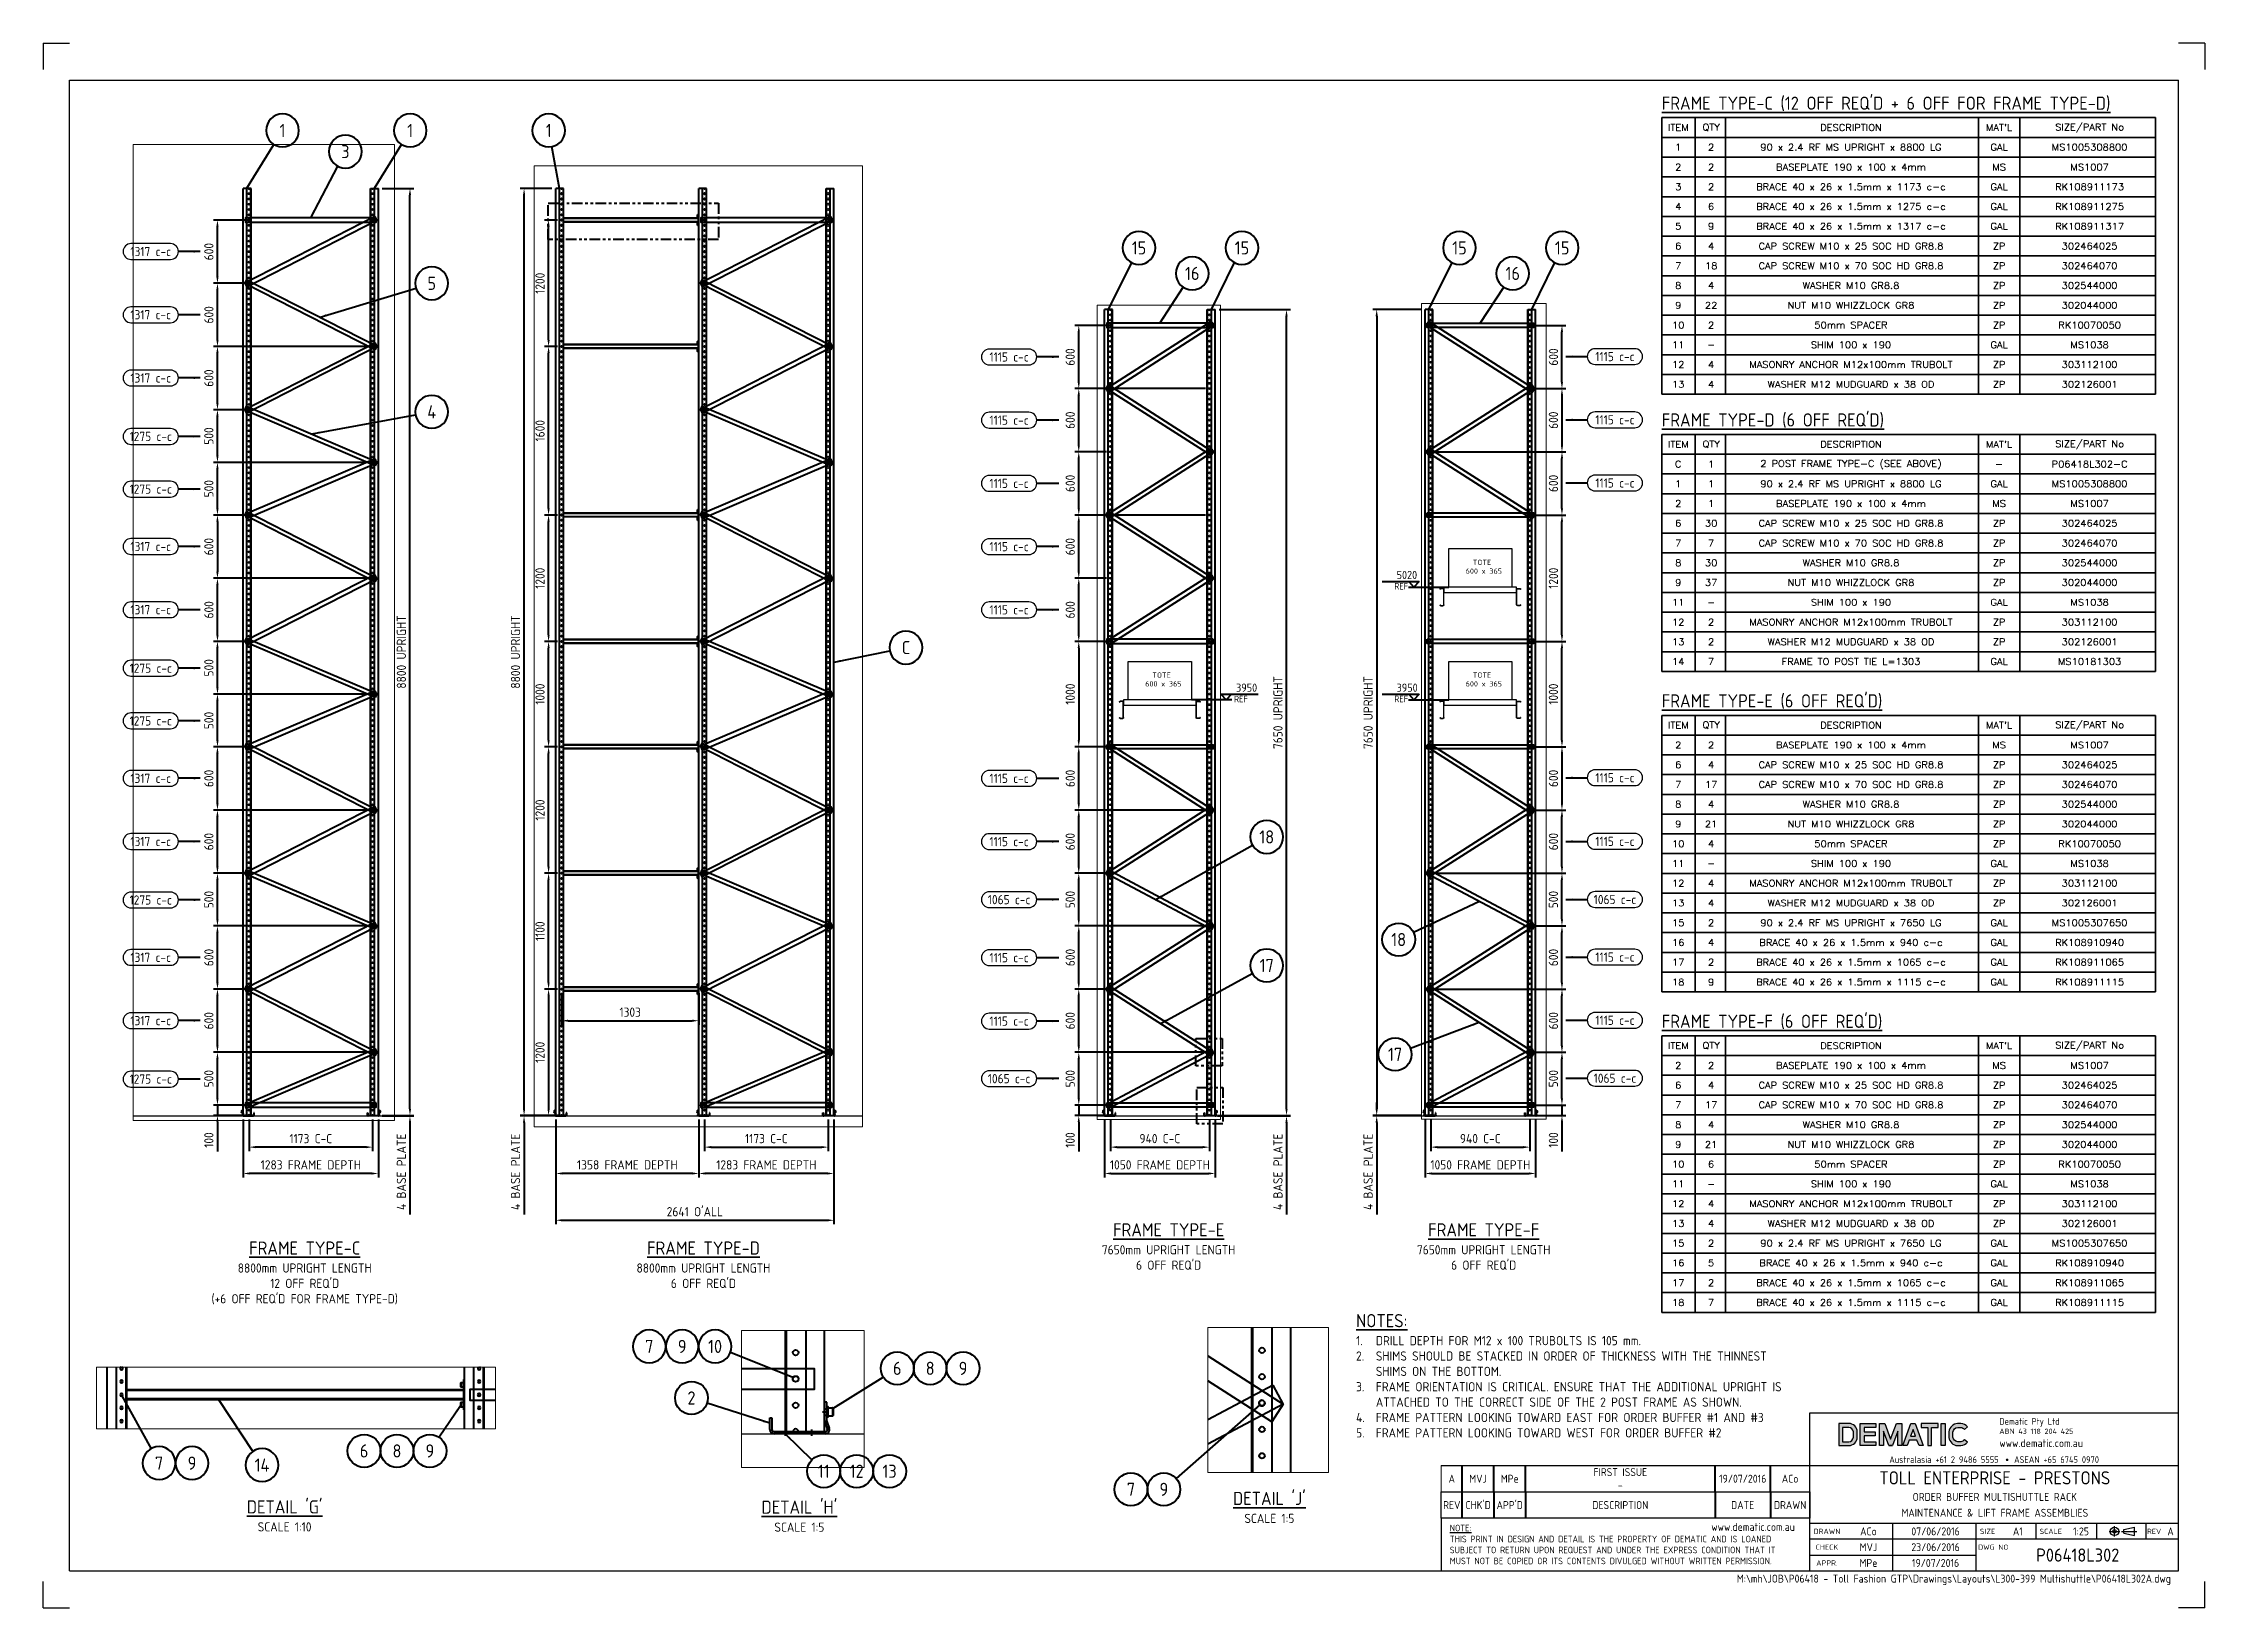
# Paper-space layout 'Layout1' of a CAD drawing. Header units: millimetres. Extents: x 3 to 824, y -1 to 593.
# The model-space entities are those that its viewports show. They can reach past a viewport. Long polylines and large blocks are cut down to what shows.
import ezdxf
from ezdxf.enums import TextEntityAlignment as Align

# ---------------------------------------------------------------- set-up
doc = ezdxf.new("R2010")
doc.units = ezdxf.units.MM
for name, pattern in [('ACISOTGB', [9, 4, -1, 1, -1, 1, -1]), ('AM_ISO02W050', [7.5, 6, -1.5]), ('AM_ISO09W050', [22.5, 12, -1.5, 3, -1.5, 3, -1.5])]:
    doc.linetypes.add(name, pattern=pattern)
for name, color, linetype, lineweight in [('AM_BOR', 4, 'Continuous', 25), ('Border', 4, 'Continuous', 35), ('Bordertext', 7, 'Continuous', 25), ('Cont 2.5', 7, 'Continuous', 50), ('Dims', 7, 'Continuous', 50), ('Hidden', 9, 'AM_ISO02W050', 25), ('Phantom', 8, 'AM_ISO09W050', 25), ('Racking', 30, 'Continuous', 70), ('Text', 40, 'Continuous', 35)]:
    doc.layers.add(name, color=color, linetype=linetype, lineweight=lineweight)
doc.layers.add('AM_BOR_NP', color=7, linetype='Continuous', lineweight=30, plot=False)
doc.layers.add('AM_VIEWS', color=1, linetype='Continuous', lineweight=25, plot=False)
doc.layers.add('Dimension', color=7, linetype='Continuous')
doc.styles.add('ACISOTS', font='isocp.shx', dxfattribs={"height": 1})
doc.styles.add('SIMPLEX', font='simplex', dxfattribs={"width": 1.1})
doc.styles.get("Standard").update_dxf_attribs({"font": 'ISOCP.SHX'})
doc.dimstyles.new('AM_ISO$0', dxfattribs={"dimtxt": 3.5, "dimasz": 2.5, "dimexe": 1.5, "dimexo": 1.5, "dimgap": 1.5, "dimtad": 1, "dimdec": 0, "dimdsep": 46, "dimtxsty": 'Standard', "dimcen": 0, "dimclrd": 256, "dimclre": 256, "dimclrt": 40, "dimadec": 0, "dimazin": 2, "dimtp": 0.1, "dimtm": 0.1, "dimtfac": 0.71, "dimtdec": 0, "dimtmove": 0, "dimatfit": 3, "dimfxl": 1, "dimlwd": 50, "dimlwe": 50, "dimarcsym": 1})
doc.dimstyles.new('AM_ISO$7', dxfattribs={"dimtxt": 5, "dimasz": 2.5, "dimexe": 1.5, "dimexo": 1.5, "dimgap": 1.5, "dimtad": 1, "dimdec": 0, "dimdsep": 46, "dimtxsty": 'Standard', "dimcen": 0, "dimclrd": 256, "dimclre": 256, "dimclrt": 40, "dimadec": 0, "dimazin": 2, "dimtp": 0.1, "dimtm": 0.1, "dimtfac": 0.71, "dimtdec": 0, "dimtmove": 0, "dimatfit": 3, "dimfxl": 1, "dimlwd": 50, "dimlwe": 50, "dimarcsym": 1})

psp = doc.layouts.get("Layout1")

# ---------------------------------------------------------------- texts
at = {"layer": 'Dimension', "char_height": 2.5, "attachment_point": 1}
for insert in [(516.506, 388.425), (455.649, 345.562), (516.506, 345.625)]:
    psp.add_mtext_dynamic_manual_height_columns('REF', width=10.40928, gutter_width=12.5, heights=[0], dxfattribs=dict(at, insert=insert))
at = {"layer": 'Text'}
for s, width, heights, insert, char_height, attachment_point in [("{\\L\\C1;FRAME TYPE-C (12 OFF REQ'D + 6 OFF FOR FRAME TYPE-D)}", 200.86046, [0], (618.112, 573.079), 5, 1), ('\\pi-10.5,l10.5,t10.5;{\\C3;1317 c-c}', 79.48958, [0], (44.179, 514.243), 3.5, 5), ('\\pi-10.5,l10.5,t10.5;{\\C3;1317 c-c}', 79.48958, [0], (44.179, 490.243), 3.5, 5), ('\\pi-10.5,l10.5,t10.5;{\\C3;1317 c-c}', 79.48958, [0], (44.179, 466.243), 3.5, 5), ('\\pi-10.5,l10.5,t10.5;{\\C3;1115 c-c}', 79.48958, [0], (370.208, 474.215), 3.5, 5), ('\\pi-10.5,l10.5,t10.5;{\\C3;1115 c-c}', 79.48958, [0], (600.336, 474.37), 3.5, 5), ('\\pi-10.5,l10.5,t10.5;{\\C3;1115 c-c}', 79.48958, [0], (370.208, 450.215), 3.5, 5), ('\\pi-10.5,l10.5,t10.5;{\\C3;1115 c-c}', 79.48958, [0], (600.336, 450.37), 3.5, 5), ("{\\L\\C1;FRAME TYPE-D (6 OFF REQ'D)}", 200.86046, [0], (618.112, 452.815), 5, 1), ('\\pi-10.5,l10.5,t10.5;{\\C3;1275 c-c}', 79.48958, [0], (44.182, 444.047), 3.5, 5), ('\\pi-10.5,l10.5,t10.5;{\\C3;1115 c-c}', 79.48958, [0], (370.208, 426.215), 3.5, 5), ('\\pi-10.5,l10.5,t10.5;{\\C3;1115 c-c}', 79.48958, [0], (600.336, 426.37), 3.5, 5), ('\\pi-10.5,l10.5,t10.5;{\\C3;1275 c-c}', 79.48958, [0], (44.182, 424.047), 3.5, 5), ('\\pi-10.5,l10.5,t10.5;{\\C3;1317 c-c}', 79.48958, [0], (44.179, 402.243), 3.5, 5), ('\\pi-10.5,l10.5,t10.5;{\\C3;1115 c-c}', 79.48958, [0], (370.208, 402.215), 3.5, 5), ('\\pi-10.5,l10.5,t10.5;{\\C3;1317 c-c}', 79.48958, [0], (44.179, 378.243), 3.5, 5), ('\\pi-10.5,l10.5,t10.5;{\\C3;1115 c-c}', 79.48958, [0], (370.208, 378.215), 3.5, 5), ('\\pi-10.5,l10.5,t10.5;{\\C3;1275 c-c}', 79.48958, [0], (44.182, 356.047), 3.5, 5), ("{\\L\\C1;FRAME TYPE-E (6 OFF REQ'D)}", 200.86046, [0], (618.112, 346.152), 5, 1), ('\\pi-10.5,l10.5,t10.5;{\\C3;1275 c-c}', 79.48958, [0], (44.182, 336.047), 3.5, 5), ('\\pi-10.5,l10.5,t10.5;{\\C3;1317 c-c}', 79.48958, [0], (44.179, 314.243), 3.5, 5), ('\\pi-10.5,l10.5,t10.5;{\\C3;1115 c-c}', 79.48958, [0], (370.208, 314.215), 3.5, 5), ('\\pi-10.5,l10.5,t10.5;{\\C3;1115 c-c}', 79.48958, [0], (600.336, 314.465), 3.5, 5), ('\\pi-10.5,l10.5,t10.5;{\\C3;1317 c-c}', 79.48958, [0], (44.179, 290.243), 3.5, 5), ('\\pi-10.5,l10.5,t10.5;{\\C3;1115 c-c}', 79.48958, [0], (370.208, 290.215), 3.5, 5), ('\\pi-10.5,l10.5,t10.5;{\\C3;1115 c-c}', 79.48958, [0], (600.336, 290.3), 3.5, 5), ('\\pi-10.5,l10.5,t10.5;{\\C3;1275 c-c}', 79.48958, [0], (44.182, 268.047), 3.5, 5), ('\\pi-10.5,l10.5,t10.5;{\\C3;1065 c-c}', 79.48958, [0], (370.208, 268.18), 3.5, 5), ('\\pi-10.5,l10.5,t10.5;{\\C3;1065 c-c}', 79.48958, [0], (600.336, 268.222), 3.5, 5), ('\\pi-10.5,l10.5,t10.5;{\\C3;1317 c-c}', 79.48958, [0], (44.179, 246.243), 3.5, 5), ('\\pi-10.5,l10.5,t10.5;{\\C3;1115 c-c}', 79.48958, [0], (370.208, 246.146), 3.5, 5), ('\\pi-10.5,l10.5,t10.5;{\\C3;1115 c-c}', 79.48958, [0], (600.336, 246.37), 3.5, 5), ('\\pi-10.5,l10.5,t10.5;{\\C3;1317 c-c}', 79.48958, [0], (44.179, 222.243), 3.5, 5), ('\\pi-10.5,l10.5,t10.5;{\\C3;1115 c-c}', 79.48958, [0], (370.208, 222.065), 3.5, 5), ('\\pi-10.5,l10.5,t10.5;{\\C3;1115 c-c}', 79.48958, [0], (600.336, 222.37), 3.5, 5), ("{\\L\\C1;FRAME TYPE-F (6 OFF REQ'D)}", 200.86046, [0], (618.112, 224.488), 5, 1), ('\\pi-10.5,l10.5,t10.5;{\\C3;1275 c-c}', 79.48958, [0], (44.182, 200.047), 3.5, 5), ('\\pi-10.5,l10.5,t10.5;{\\C3;1065 c-c}', 79.48958, [0], (370.208, 200.215), 3.5, 5), ('\\pi-10.5,l10.5,t10.5;{\\C3;1065 c-c}', 79.48958, [0], (600.336, 200.37), 3.5, 5), ("{\\L\\C1;FRAME TYPE-E\\P\\H0.7x;\\l\\C256;7650mm UPRIGHT LENGTH\\P6 OFF REQ'D }", 207.30054, [0], (430.81, 145.328), 5, 2), ("{\\L\\C1;FRAME TYPE-F\\P\\H0.7x;\\l\\C256;7650mm UPRIGHT LENGTH\\P6 OFF REQ'D }", 207.30054, [0], (550.477, 145.328), 5, 2), ("{\\L\\C1;FRAME TYPE-C\\P\\H0.7x;\\l\\C256;8800mm UPRIGHT LENGTH\\P12 OFF REQ'D \\P(+6 OFF REQ'D FOR FRAME TYPE-D)}", 207.30054, [0], (102.663, 138.398), 5, 2), ("{\\L\\C1;FRAME TYPE-D\\P\\H0.7x;\\l\\C256;8800mm UPRIGHT LENGTH\\P6 OFF REQ'D }", 207.30054, [0], (254.123, 138.398), 5, 2), ('{\\H2x;\\L\\C1;NOTES:\\P\\pi-7.5,l7.5,t7.5;\\H0.7x;\\l\\C256;1.^IDRILL DEPTH FOR M12 x 100 TRUBOLTS IS 105 mm.\\P2.^ISHIMS SHOULD BE STACKED IN ORDER OF THICKNESS WITH THE THINNEST SHIMS ON THE BOTTOM.\\P3.^IFRAME ORIENTATION IS CRITICAL. ENSURE THAT THE ADDITIONAL UPRIGHT IS ATTACHED TO THE CORRECT SIDE OF THE 2 POST FRAME AS SHOWN.\\P4.^IFRAME PATTERN LOOKING TOWARD EAST FOR ORDER BUFFER #1 AND #3\\P5.^IFRAME PATTERN LOOKING TOWARD WEST FOR ORDER BUFFER #2}', 163.46494, [47.577], (502.012, 110.83), 2.5, 1), ("{\\L\\C1;DETAIL 'G'\\P\\H0.7x;\\l\\C256;SCALE 1:10}", 207.30054, [0], (95.035, 40.123), 5, 2), ("{\\L\\C1;DETAIL 'J'\\P\\H0.7x;\\l\\C256;SCALE 1:5}", 207.30054, [0], (469.073, 43.328), 5, 2), ("{\\L\\C1;DETAIL 'H'\\P\\H0.7x;\\l\\C256;SCALE 1:5}", 207.30054, [11.868], (290.562, 40.017), 5, 2)]:
    psp.add_mtext_dynamic_manual_height_columns(s, width=width, gutter_width=12.5, heights=heights, dxfattribs=dict(at, insert=insert, char_height=char_height, attachment_point=attachment_point))

msp = doc.modelspace()

# ---------------------------------------------------------------- blocks, each defined once
blk = doc.blocks.new('A1')
at = {"layer": 'AM_BOR'}
for p, q in [((10, 580), (811, 580)), ((10, 14), (10, 580)), ((811, 14), (811, 580)), ((10, 14), (811, 14))]:
    blk.add_line(p, q, dxfattribs=at)
at = {"layer": 'AM_BOR_NP'}
for p, q in [((0, 594), (0, 584)), ((0, 594), (10, 594)), ((821, 594), (811, 594)), ((821, 594), (821, 584)), ((0, 0), (0, 10)), ((821, 0), (821, 10)), ((0, 0), (10, 0)), ((821, 0), (811, 0))]:
    blk.add_line(p, q, dxfattribs=at)
blk = doc.blocks.new('ISO_DEMATIC')
at = {"layer": 'AM_BOR'}
h = blk.add_hatch(color=7, dxfattribs=at)
edge = h.paths.add_edge_path()
edge.add_arc((-125.24, 52.71), 3.26, 1.47376, 90)
edge.add_line((-125.24, 55.97), (-129.05, 55.97))
edge.add_line((-129.05, 55.97), (-129.05, 47.55))
edge.add_line((-129.05, 47.55), (-125.24, 47.55))
edge.add_arc((-125.24, 50.81), 3.26, 270, 358.52624)
edge.add_line((-121.98, 50.72), (-121.98, 52.8))
edge = h.paths.add_edge_path(flags=16)
edge.add_arc((-125.24, 52.71), 1.76, 2.00689, 90)
edge.add_line((-125.24, 54.47), (-127.55, 54.47))
edge.add_line((-127.55, 54.47), (-127.55, 49.05))
edge.add_line((-127.55, 49.05), (-125.24, 49.05))
edge.add_arc((-125.24, 50.81), 1.76, 270, 357.99311)
edge.add_line((-123.48, 50.74), (-123.48, 52.77))
h.paths.add_polyline_path([(-115.23, 51.27), (-119.43, 51.27), (-119.43, 49.05), (-114.94, 49.05), (-114.94, 47.55), (-120.93, 47.55), (-120.93, 55.97), (-114.94, 55.97), (-114.94, 54.47), (-119.43, 54.47), (-119.43, 52.77), (-115.23, 52.77)])
h.paths.add_polyline_path([(-106.6, 53.1), (-108.66, 47.55), (-110, 47.55), (-112.06, 53.1), (-112.06, 47.55), (-113.56, 47.55), (-113.56, 55.97), (-111.57, 55.97), (-109.33, 49.97), (-107.09, 55.97), (-105.1, 55.97), (-105.1, 47.55), (-106.6, 47.55)])
h.paths.add_polyline_path([(-99.32, 49.69), (-102.28, 49.69), (-103.06, 47.55), (-104.66, 47.55), (-101.58, 55.97), (-100.02, 55.97), (-96.95, 47.55), (-98.54, 47.55)])
h.paths.add_polyline_path([(-99.87, 51.19), (-100.8, 53.74), (-101.73, 51.19)], flags=16)
h.paths.add_polyline_path([(-91.2, 55.97), (-97.78, 55.97), (-97.78, 54.47), (-95.24, 54.47), (-95.24, 47.55), (-93.74, 47.55), (-93.74, 54.47), (-91.2, 54.47)])
h.paths.add_polyline_path([(-90.06, 47.55), (-90.06, 55.97), (-88.56, 55.97), (-88.56, 47.55)])
edge = h.paths.add_edge_path()
edge.add_arc((-83.56, 51.25), 3.72, 189.00253, 264.31377)
edge.add_line((-83.93, 47.55), (-82.6, 47.55))
edge.add_arc((-82.97, 51.25), 3.72, 275.68623, 319.10709)
edge.add_line((-80.16, 48.82), (-81.29, 49.8))
edge.add_arc((-82.97, 51.25), 2.22, 277.36241, 319.10709, ccw=False)
edge.add_line((-82.68, 49.05), (-83.84, 49.05))
edge.add_arc((-83.56, 51.25), 2.22, 191.66117, 262.63759, ccw=False)
edge.add_line((-85.73, 50.8), (-85.73, 51.54))
edge.add_line((-85.73, 51.54), (-85.73, 52.71))
edge.add_arc((-83.56, 52.27), 2.22, 97.36241, 168.33883, ccw=False)
edge.add_line((-83.84, 54.47), (-82.68, 54.47))
edge.add_arc((-82.97, 52.27), 2.22, 40.89291, 82.63759, ccw=False)
edge.add_line((-81.29, 53.72), (-80.16, 54.7))
edge.add_arc((-82.97, 52.27), 3.72, 40.89291, 84.31377)
edge.add_line((-82.6, 55.97), (-83.93, 55.97))
edge.add_arc((-83.56, 52.27), 3.72, 95.68623, 170.99747)
edge.add_line((-87.23, 52.85), (-87.23, 51.54))
edge.add_line((-87.23, 51.54), (-87.23, 50.67))
for p, q in [((-140, 20), (-140, 60)), ((-140, 60), (0, 60)), ((-140, 40), (0, 40)), ((-140, 20), (-280, 20)), ((-280, 20), (-280, 0)), ((-140, 0), (-140, 20)), ((0, 18), (-140, 18)), ((-108.5, 0), (-108.5, 18)), ((-54, 12), (-54, 18)), ((-31, 12), (-31, 18)), ((0, 12), (-140, 12)), ((-140, 6), (-77, 6))]:
    blk.add_line(p, q, dxfattribs=at)
at = {"layer": 'AM_BOR', "color": 7}
for p, q in [((-110, 47.55), (-108.66, 47.55)), ((-110, 47.55), (-108.66, 47.55)), ((-24.28, 13), (-24.28, 17)), ((-20.78, 15.68), (-16.7, 16.62)), ((-16.7, 13.38), (-16.7, 16.62)), ((-26.28, 15), (-22.28, 15)), ((-21.65, 15), (-15.83, 15)), ((-20.78, 14.32), (-20.78, 15.68)), ((-20.78, 14.32), (-16.7, 13.38))]:
    blk.add_line(p, q, dxfattribs=at)
for points in [[(-121.98, 52.8, 0.4067), (-125.24, 55.97), (-129.05, 55.97), (-129.05, 47.55), (-125.24, 47.55, 0.4067), (-121.98, 50.72)], [(-123.48, 52.77, 0.403991), (-125.24, 54.47), (-127.55, 54.47), (-127.55, 49.05), (-125.24, 49.05, 0.403991), (-123.48, 50.74)], [(-87.23, 50.67, 0.340969), (-83.93, 47.55), (-82.6, 47.55, 0.191759), (-80.16, 48.82), (-81.29, 49.8, -0.184187), (-82.68, 49.05), (-83.84, 49.05, -0.319989), (-85.73, 50.8), (-85.73, 51.54), (-85.73, 52.71, -0.319989), (-83.84, 54.47), (-82.68, 54.47, -0.184187), (-81.29, 53.72), (-80.16, 54.7, 0.191759), (-82.6, 55.97), (-83.93, 55.97, 0.340969), (-87.23, 52.85), (-87.23, 51.54)]]:
    blk.add_lwpolyline(points, format="xyb", close=True, dxfattribs=at)
for points in [[(-115.23, 51.27), (-119.43, 51.27), (-119.43, 49.05), (-114.94, 49.05), (-114.94, 47.55), (-120.93, 47.55), (-120.93, 55.97), (-114.94, 55.97), (-114.94, 54.47), (-119.43, 54.47), (-119.43, 52.77), (-115.23, 52.77)], [(-106.6, 53.1), (-108.66, 47.55), (-110, 47.55), (-112.06, 53.1), (-112.06, 47.55), (-113.56, 47.55), (-113.56, 55.97), (-111.57, 55.97), (-109.33, 49.97), (-107.09, 55.97), (-105.1, 55.97), (-105.1, 47.55), (-106.6, 47.55)], [(-99.32, 49.69), (-102.28, 49.69), (-103.06, 47.55), (-104.66, 47.55), (-101.58, 55.97), (-100.02, 55.97), (-96.95, 47.55), (-98.54, 47.55)], [(-99.87, 51.19), (-100.8, 53.74), (-101.73, 51.19)], [(-91.2, 55.97), (-97.78, 55.97), (-97.78, 54.47), (-95.24, 54.47), (-95.24, 47.55), (-93.74, 47.55), (-93.74, 54.47), (-91.2, 54.47)], [(-90.06, 47.55), (-90.06, 55.97), (-88.56, 55.97), (-88.56, 47.55)]]:
    blk.add_lwpolyline(points, close=True, dxfattribs=at)
at = {"layer": 'AM_BOR', "color": 7, "const_width": 0.5}
blk.add_lwpolyline([(-65.32, 42.16, 1), (-64.82, 42.16, 1)], format="xyb", close=True, dxfattribs=at)
at = {"layer": 'AM_BOR'}
for points in [[(-77, 18), (-77, 0)], [(-12.33, 18), (-12.33, 12)]]:
    blk.add_lwpolyline(points, dxfattribs=at)
at = {"layer": 'AM_BOR', "color": 7}
for radius in [1.62, 0.684]:
    blk.add_circle((-24.28, 15), radius, dxfattribs=at)
at = {"layer": 'AM_BOR', "color": 7, "lineweight": 50}
for s, p in [('DRAWN', (-133.5, 15)), ('CHECK', (-133.5, 9)), ('DWG NO', (-70.33, 9)), ('SIZE', (-72.5, 15)), ('SCALE', (-48.5, 15)), ('REV', (-9.23, 15)), ('APPR.', (-133.5, 3))]:
    blk.add_text(s, height=2, dxfattribs=at).set_placement(p, align=Align.MIDDLE_CENTER)
at = {"layer": 'AM_BOR', "color": 7}
for s, insert, char_height, width, attachment_point in [('Dematic Pty Ltd', (-68.03, 58), 2.5, 63.1248, 1), ('ABN 43 118 204 425', (-68.03, 54), 2, 63.1248, 1), ('www.dematic.com.au', (-68.03, 50), 3, 63.1248, 1), ('Australasia +61 2 9486 5555    ASEAN +65 6745 0970', (-70, 42.25), 2.5, 123.8535, 5), ('{\\LNOTE:\\P}THIS PRINT IN DESIGN AND DETAIL IS THE PROPERTY OF DEMATIC AND IS LOANED SUBJECT TO RETURN UPON REQUEST AND UNDER THE EXPRESS CONDITION THAT IT MUST NOT BE COPIED OR ITS CONTENTS DIVULGED WITHOUT WRITTEN PERMISSION.                                              ', (-276.75, 17.52), 2.5, 124.4654, 1), ('www.dematic.com.au', (-177.44, 18.18), 3, 63.1248, 1)]:
    blk.add_mtext(s, dxfattribs=dict(at, insert=insert, char_height=char_height, width=width, attachment_point=attachment_point))
at = {"layer": 'AM_BOR', "color": 7, "lineweight": 50}
for tag, height, p in [('GEN-TITLE-DES1', 5, (-69.75, 35.32)), ('GEN-TITLE-DES2', 3, (-69.75, 28.07)), ('GEN-TITLE-NAME', 3, (-117.75, 15)), ('GEN-TITLE-DAT', 3, (-92.25, 15)), ('GEN-TITLE-DES3', 3, (-69.75, 22.07)), ('GEN-TITLE-SIZ', 3, (-61, 15)), ('GEN-TITLE-SCA', 3, (-37, 15)), ('GEN-TITLE-REV', 3, (-3, 15)), ('GEN-TITLE-CHKM', 3, (-117.75, 9)), ('GEN-TITLE-CHKD', 3, (-92.25, 9)), ('GEN-TITLE-NR', 5, (-38.25, 6)), ('GEN-TITLE-APPM', 3, (-117.75, 3)), ('GEN-TITLE-APPD', 3, (-92.25, 3))]:
    blk.add_attdef(tag, text='', height=height, dxfattribs=at).set_placement(p, align=Align.MIDDLE_CENTER)
blk.add_attdef('GEN-TITLE-DWG', text='', height=3, dxfattribs=at).set_placement((-2.83, -4.45), align=Align.RIGHT)
blk = doc.blocks.new('iso_Dematic_revisionlist0')
at = {"layer": 'AM_BOR'}
for p, q in [((-140, -10), (-140, 0)), ((-140, 0), (0, 0)), ((0, 0), (0, -10)), ((0, -10), (-140, -10))]:
    blk.add_line(p, q, dxfattribs=at)
at = {"layer": 'AM_BOR', "color": 7, "lineweight": 50}
for p, q in [((-132, -10), (-132, 0)), ((-120, 0), (-120, -10)), ((-108, 0), (-108, -10)), ((-36, 0), (-36, -10)), ((-15, 0), (-15, -10))]:
    blk.add_line(p, q, dxfattribs=at)
for s, p in [('REV', (-136, -5)), ("CHK'D", (-126, -5)), ("APP'D", (-114, -5)), ('DESCRIPTION', (-72, -5)), ('DATE', (-25.5, -5)), ('DRAWN', (-7.5, -5))]:
    blk.add_text(s, height=3, dxfattribs=at).set_placement(p, align=Align.MIDDLE_CENTER)
blk = doc.blocks.new('MBOX')
at = {"layer": 'Border'}
for p, q in [((0, -4.5), (0, 0)), ((7.63, 0), (7.63, -4.5)), ((14.53, 0), (14.53, -4.5)), ((72.22, 0), (72.22, -4.5)), ((81.57, 0), (81.57, -4.5)), ((112.5, -4.5), (112.5, 0)), ((0, -4.5), (112.5, -4.5))]:
    blk.add_line(p, q, dxfattribs=at)
blk.add_lwpolyline([(112.5, 0), (0, 0)], dxfattribs=at)
at = {"layer": 'Bordertext', "color": 240, "lineweight": 25, "style": 'SIMPLEX', "width": 1.1}
for s, p in [('ITEM', (3.78, -2.25)), ('QTY', (11.25, -2.25)), ('DESCRIPTION', (43.13, -2.25)), ("MAT'L", (76.88, -2.25)), ('SIZE/PART No', (97.5, -2.25))]:
    blk.add_text(s, height=1.5, dxfattribs=at).set_placement(p, align=Align.MIDDLE)
blk = doc.blocks.new('MTXT')
at = {"layer": 'Border'}
for p, q in [((0, 0), (0, -4.5)), ((7.63, 0), (7.63, -4.5)), ((14.53, 0), (14.53, -4.5)), ((72.22, 0), (72.22, -4.5)), ((81.57, 0), (81.57, -4.5)), ((112.5, 0), (112.5, -4.5)), ((0, -4.5), (112.5, -4.5))]:
    blk.add_line(p, q, dxfattribs=at)
at = {"layer": 'Bordertext', "color": 2, "lineweight": 25, "style": 'SIMPLEX', "width": 1.1}
for tag, p in [('ITEM', (3.75, -2.25)), ('QTY', (11.25, -2.25)), ('DESCRIPTION', (43.12, -2.25)), ("MAT'L", (76.88, -2.25)), ('PART', (97.5, -2.25))]:
    blk.add_attdef(tag, text='', height=1.5, dxfattribs=at).set_placement(p, align=Align.MIDDLE)
blk = doc.blocks.new('*U11')
at = {"layer": 'Dims', "color": 7}
blk.add_circle((0, 0), 6.25, dxfattribs=at)
at = {"layer": 'Dims', "color": 1, "style": 'ACISOTS'}
blk.add_attdef('PART_NO', text='', height=5, dxfattribs=at).set_placement((0, 0), align=Align.MIDDLE_CENTER)
blk = doc.blocks.new('*U12')
at = {"layer": 'Dims', "color": 7}
blk.add_circle((0, 0), 6.25, dxfattribs=at)
at = {"layer": 'Dims', "color": 1, "style": 'ACISOTS'}
blk.add_attdef('PART_NO', text='', height=5, dxfattribs=at).set_placement((0, 0), align=Align.MIDDLE_CENTER)
blk = doc.blocks.new('*U14')
at = {"layer": 'Dims', "color": 7}
blk.add_circle((0, 0), 6.25, dxfattribs=at)
at = {"layer": 'Dims', "color": 1, "style": 'ACISOTS'}
blk.add_attdef('PART_NO', text='', height=5, dxfattribs=at).set_placement((0, 0), align=Align.MIDDLE_CENTER)
blk = doc.blocks.new('*U10')
at = {"layer": 'Dims', "color": 7}
blk.add_circle((0, 0), 6.25, dxfattribs=at)
at = {"layer": 'Dims', "color": 1, "style": 'ACISOTS'}
blk.add_attdef('PART_NO', text='', height=5, dxfattribs=at).set_placement((0, 0), align=Align.MIDDLE_CENTER)
blk = doc.blocks.new('*U16')
at = {"layer": 'Dims', "color": 7}
blk.add_circle((0, 0), 6.25, dxfattribs=at)
at = {"layer": 'Dims', "color": 1, "style": 'ACISOTS'}
blk.add_attdef('PART_NO', text='', height=5, dxfattribs=at).set_placement((0, 0), align=Align.MIDDLE_CENTER)
blk = doc.blocks.new('iso_Dematic_revisionlist1')
at = {"layer": 'AM_BOR', "lineweight": 15}
blk.add_line((-140, 0), (-140, -10), dxfattribs=at)
at = {"layer": 'AM_BOR'}
for p, q in [((-140, 0), (0, 0)), ((0, -10), (0, 0)), ((-140, -10), (0, -10))]:
    blk.add_line(p, q, dxfattribs=at)
at = {"layer": 'AM_BOR', "color": 7, "lineweight": 50}
for p, q in [((-132, -10), (-132, 0)), ((-120, -10), (-120, 0)), ((-108, -10), (-108, 0)), ((-36, -10), (-36, 0)), ((-15, -10), (-15, 0))]:
    blk.add_line(p, q, dxfattribs=at)
for tag, p in [('GEN-REV-NR', (-136, -5)), ('GEN-REV-CHKD', (-126, -5)), ('GEN-REV-APPD', (-114, -5)), ('GEN-REV-TEXT2', (-72, -7.5)), ('GEN-REV-TEXT1', (-72, -2.5)), ('GEN-REV-DAT', (-25.5, -5)), ('GEN-REV-NAME', (-7.5, -5))]:
    blk.add_attdef(tag, text='', height=3, dxfattribs=at).set_placement(p, align=Align.MIDDLE_CENTER)
blk = doc.blocks.new('*D43')
at = {"layer": 'Defpoints', "color": 0, "transparency": 16777216}
for p in [(568, 210.21), (580.2, 210.21), (568, 190.21)]:
    blk.add_point(p, dxfattribs=at)
at = {"layer": 'Dims', "lineweight": 50, "transparency": 16777216}
for p, q in [((569.5, 210.21), (581.7, 210.21)), ((580.2, 192.71), (580.2, 207.71)), ((569.5, 190.21), (581.7, 190.21))]:
    blk.add_line(p, q, dxfattribs=at)
at = {"layer": 'Dims', "transparency": 16777216}
for points in [[(579.79, 207.71), (580.62, 207.71), (580.2, 210.21)], [(579.79, 192.71), (580.62, 192.71), (580.2, 190.21)]]:
    blk.add_solid(points, dxfattribs=at)
at = {"layer": 'Dims', "color": 40, "lineweight": 50, "transparency": 16777216, "insert": (576.95, 200.21), "char_height": 3.5, "attachment_point": 5, "rotation": 90}
blk.add_mtext('500', dxfattribs=at)
blk = doc.blocks.new('*D44')
at = {"layer": 'Defpoints', "color": 0, "transparency": 16777216}
for p in [(530.4, 234.21), (580.2, 234.21), (568, 210.21)]:
    blk.add_point(p, dxfattribs=at)
at = {"layer": 'Dims', "lineweight": 50, "transparency": 16777216}
for p, q in [((531.9, 234.21), (581.7, 234.21)), ((580.2, 212.71), (580.2, 231.71)), ((569.5, 210.21), (581.7, 210.21))]:
    blk.add_line(p, q, dxfattribs=at)
at = {"layer": 'Dims', "transparency": 16777216}
for points in [[(579.79, 231.71), (580.62, 231.71), (580.2, 234.21)], [(579.79, 212.71), (580.62, 212.71), (580.2, 210.21)]]:
    blk.add_solid(points, dxfattribs=at)
at = {"layer": 'Dims', "color": 40, "lineweight": 50, "transparency": 16777216, "insert": (576.95, 222.21), "char_height": 3.5, "attachment_point": 5, "rotation": 90}
blk.add_mtext('600', dxfattribs=at)
blk = doc.blocks.new('*D45')
at = {"layer": 'Defpoints', "color": 0, "transparency": 16777216}
for p in [(568, 258.21), (580.2, 258.21), (530.4, 234.21)]:
    blk.add_point(p, dxfattribs=at)
at = {"layer": 'Dims', "lineweight": 50, "transparency": 16777216}
for p, q in [((569.5, 258.21), (581.7, 258.21)), ((580.2, 236.71), (580.2, 255.71)), ((531.9, 234.21), (581.7, 234.21))]:
    blk.add_line(p, q, dxfattribs=at)
at = {"layer": 'Dims', "transparency": 16777216}
for points in [[(579.79, 255.71), (580.62, 255.71), (580.2, 258.21)], [(579.79, 236.71), (580.62, 236.71), (580.2, 234.21)]]:
    blk.add_solid(points, dxfattribs=at)
at = {"layer": 'Dims', "color": 40, "lineweight": 50, "transparency": 16777216, "insert": (576.95, 246.21), "char_height": 3.5, "attachment_point": 5, "rotation": 90}
blk.add_mtext('600', dxfattribs=at)
blk = doc.blocks.new('*D46')
at = {"layer": 'Defpoints', "color": 0, "transparency": 16777216}
for p in [(530.4, 278.21), (580.2, 278.21), (568, 258.21)]:
    blk.add_point(p, dxfattribs=at)
at = {"layer": 'Dims', "lineweight": 50, "transparency": 16777216}
for p, q in [((531.9, 278.21), (581.7, 278.21)), ((580.2, 260.71), (580.2, 275.71)), ((569.5, 258.21), (581.7, 258.21))]:
    blk.add_line(p, q, dxfattribs=at)
at = {"layer": 'Dims', "transparency": 16777216}
for points in [[(579.79, 275.71), (580.62, 275.71), (580.2, 278.21)], [(579.79, 260.71), (580.62, 260.71), (580.2, 258.21)]]:
    blk.add_solid(points, dxfattribs=at)
at = {"layer": 'Dims', "color": 40, "lineweight": 50, "transparency": 16777216, "insert": (576.95, 268.21), "char_height": 3.5, "attachment_point": 5, "rotation": 90}
blk.add_mtext('500', dxfattribs=at)
blk = doc.blocks.new('*D47')
at = {"layer": 'Defpoints', "color": 0, "transparency": 16777216}
for p in [(568, 302.21), (580.2, 302.21), (530.4, 278.21)]:
    blk.add_point(p, dxfattribs=at)
at = {"layer": 'Dims', "lineweight": 50, "transparency": 16777216}
for p, q in [((569.5, 302.21), (581.7, 302.21)), ((580.2, 280.71), (580.2, 299.71)), ((531.9, 278.21), (581.7, 278.21))]:
    blk.add_line(p, q, dxfattribs=at)
at = {"layer": 'Dims', "transparency": 16777216}
for points in [[(579.79, 299.71), (580.62, 299.71), (580.2, 302.21)], [(579.79, 280.71), (580.62, 280.71), (580.2, 278.21)]]:
    blk.add_solid(points, dxfattribs=at)
at = {"layer": 'Dims', "color": 40, "lineweight": 50, "transparency": 16777216, "insert": (576.95, 290.21), "char_height": 3.5, "attachment_point": 5, "rotation": 90}
blk.add_mtext('600', dxfattribs=at)
blk = doc.blocks.new('*D48')
at = {"layer": 'Defpoints', "color": 0, "transparency": 16777216}
for p in [(568, 366.21), (580.2, 366.21), (568, 326.21)]:
    blk.add_point(p, dxfattribs=at)
at = {"layer": 'Dims', "lineweight": 50, "transparency": 16777216}
for p, q in [((569.5, 366.21), (581.7, 366.21)), ((580.2, 328.71), (580.2, 363.71)), ((569.5, 326.21), (581.7, 326.21))]:
    blk.add_line(p, q, dxfattribs=at)
at = {"layer": 'Dims', "transparency": 16777216}
for points in [[(579.79, 363.71), (580.62, 363.71), (580.2, 366.21)], [(579.79, 328.71), (580.62, 328.71), (580.2, 326.21)]]:
    blk.add_solid(points, dxfattribs=at)
at = {"layer": 'Dims', "color": 40, "lineweight": 50, "transparency": 16777216, "insert": (576.95, 346.21), "char_height": 3.5, "attachment_point": 5, "rotation": 90}
blk.add_mtext('1000', dxfattribs=at)
blk = doc.blocks.new('*D65')
at = {"layer": 'Defpoints', "color": 0, "transparency": 16777216}
for p in [(568, 414.21), (580.2, 414.21), (568, 366.21)]:
    blk.add_point(p, dxfattribs=at)
at = {"layer": 'Dims', "lineweight": 50, "transparency": 16777216}
for p, q in [((569.5, 414.21), (581.7, 414.21)), ((580.2, 368.71), (580.2, 411.71)), ((569.5, 366.21), (581.7, 366.21))]:
    blk.add_line(p, q, dxfattribs=at)
at = {"layer": 'Dims', "transparency": 16777216}
for points in [[(579.79, 411.71), (580.62, 411.71), (580.2, 414.21)], [(579.79, 368.71), (580.62, 368.71), (580.2, 366.21)]]:
    blk.add_solid(points, dxfattribs=at)
at = {"layer": 'Dims', "color": 40, "lineweight": 50, "transparency": 16777216, "insert": (576.95, 390.21), "char_height": 3.5, "attachment_point": 5, "rotation": 90}
blk.add_mtext('1200', dxfattribs=at)
blk = doc.blocks.new('*D66')
at = {"layer": 'Defpoints', "color": 0, "transparency": 16777216}
for p in [(530.4, 438.21), (580.2, 438.21), (568, 414.21)]:
    blk.add_point(p, dxfattribs=at)
at = {"layer": 'Dims', "lineweight": 50, "transparency": 16777216}
for p, q in [((531.9, 438.21), (581.7, 438.21)), ((580.2, 416.71), (580.2, 435.71)), ((569.5, 414.21), (581.7, 414.21))]:
    blk.add_line(p, q, dxfattribs=at)
at = {"layer": 'Dims', "transparency": 16777216}
for points in [[(579.79, 435.71), (580.62, 435.71), (580.2, 438.21)], [(579.79, 416.71), (580.62, 416.71), (580.2, 414.21)]]:
    blk.add_solid(points, dxfattribs=at)
at = {"layer": 'Dims', "color": 40, "lineweight": 50, "transparency": 16777216, "insert": (576.95, 426.21), "char_height": 3.5, "attachment_point": 5, "rotation": 90}
blk.add_mtext('600', dxfattribs=at)
blk = doc.blocks.new('*D49')
at = {"layer": 'Defpoints', "color": 0, "transparency": 16777216}
for p in [(568, 486.21), (580.2, 486.21), (568, 462.21)]:
    blk.add_point(p, dxfattribs=at)
at = {"layer": 'Dims', "lineweight": 50, "transparency": 16777216}
for p, q in [((569.5, 486.21), (581.7, 486.21)), ((580.2, 464.71), (580.2, 483.71)), ((569.5, 462.21), (581.7, 462.21))]:
    blk.add_line(p, q, dxfattribs=at)
at = {"layer": 'Dims', "transparency": 16777216}
for points in [[(579.79, 483.71), (580.62, 483.71), (580.2, 486.21)], [(579.79, 464.71), (580.62, 464.71), (580.2, 462.21)]]:
    blk.add_solid(points, dxfattribs=at)
at = {"layer": 'Dims', "color": 40, "lineweight": 50, "transparency": 16777216, "insert": (576.95, 474.21), "char_height": 3.5, "attachment_point": 5, "rotation": 90}
blk.add_mtext('600', dxfattribs=at)
blk = doc.blocks.new('*D50')
at = {"layer": 'Defpoints', "color": 0, "transparency": 16777216}
for p in [(568, 462.21), (530.4, 438.21), (580.2, 438.21)]:
    blk.add_point(p, dxfattribs=at)
at = {"layer": 'Dims', "lineweight": 50, "transparency": 16777216}
for p, q in [((569.5, 462.21), (581.7, 462.21)), ((580.2, 459.71), (580.2, 440.71)), ((531.9, 438.21), (581.7, 438.21))]:
    blk.add_line(p, q, dxfattribs=at)
at = {"layer": 'Dims', "transparency": 16777216}
for points in [[(579.79, 459.71), (580.62, 459.71), (580.2, 462.21)], [(579.79, 440.71), (580.62, 440.71), (580.2, 438.21)]]:
    blk.add_solid(points, dxfattribs=at)
at = {"layer": 'Dims', "color": 40, "lineweight": 50, "transparency": 16777216, "insert": (576.95, 450.21), "char_height": 3.5, "attachment_point": 5, "rotation": 90}
blk.add_mtext('600', dxfattribs=at)
blk = doc.blocks.new('*D51')
at = {"layer": 'Defpoints', "color": 0, "transparency": 16777216}
for p in [(568, 326.21), (568, 302.21), (580.2, 302.21)]:
    blk.add_point(p, dxfattribs=at)
at = {"layer": 'Dims', "lineweight": 50, "transparency": 16777216}
for p, q in [((569.5, 326.21), (581.7, 326.21)), ((580.2, 323.71), (580.2, 304.71)), ((569.5, 302.21), (581.7, 302.21))]:
    blk.add_line(p, q, dxfattribs=at)
at = {"layer": 'Dims', "transparency": 16777216}
for points in [[(579.79, 323.71), (580.62, 323.71), (580.2, 326.21)], [(579.79, 304.71), (580.62, 304.71), (580.2, 302.21)]]:
    blk.add_solid(points, dxfattribs=at)
at = {"layer": 'Dims', "color": 40, "lineweight": 50, "transparency": 16777216, "insert": (576.95, 314.21), "char_height": 3.5, "attachment_point": 5, "rotation": 90}
blk.add_mtext('600', dxfattribs=at)
blk = doc.blocks.new('*D52')
at = {"layer": 'Defpoints', "color": 0, "transparency": 16777216}
for p in [(396.68, 210.21), (446.28, 210.21), (408.68, 190.21)]:
    blk.add_point(p, dxfattribs=at)
at = {"layer": 'Dims', "lineweight": 50, "transparency": 16777216}
for p, q in [((444.78, 210.21), (395.18, 210.21)), ((396.68, 192.71), (396.68, 207.71)), ((407.18, 190.21), (395.18, 190.21))]:
    blk.add_line(p, q, dxfattribs=at)
at = {"layer": 'Dims', "transparency": 16777216}
for points in [[(396.26, 207.71), (397.09, 207.71), (396.68, 210.21)], [(396.26, 192.71), (397.09, 192.71), (396.68, 190.21)]]:
    blk.add_solid(points, dxfattribs=at)
at = {"layer": 'Dims', "color": 40, "lineweight": 50, "transparency": 16777216, "insert": (393.43, 200.21), "char_height": 3.5, "attachment_point": 5, "rotation": 90}
blk.add_mtext('500', dxfattribs=at)
blk = doc.blocks.new('*D53')
at = {"layer": 'Defpoints', "color": 0, "transparency": 16777216}
for p in [(396.68, 234.21), (408.68, 234.21), (446.28, 210.21)]:
    blk.add_point(p, dxfattribs=at)
at = {"layer": 'Dims', "lineweight": 50, "transparency": 16777216}
for p, q in [((407.18, 234.21), (395.18, 234.21)), ((396.68, 212.71), (396.68, 231.71)), ((444.78, 210.21), (395.18, 210.21))]:
    blk.add_line(p, q, dxfattribs=at)
at = {"layer": 'Dims', "transparency": 16777216}
for points in [[(396.26, 231.71), (397.09, 231.71), (396.68, 234.21)], [(396.26, 212.71), (397.09, 212.71), (396.68, 210.21)]]:
    blk.add_solid(points, dxfattribs=at)
at = {"layer": 'Dims', "color": 40, "lineweight": 50, "transparency": 16777216, "insert": (393.43, 222.21), "char_height": 3.5, "attachment_point": 5, "rotation": 90}
blk.add_mtext('600', dxfattribs=at)
blk = doc.blocks.new('*D54')
at = {"layer": 'Defpoints', "color": 0, "transparency": 16777216}
for p in [(396.68, 258.21), (446.28, 258.21), (408.68, 234.21)]:
    blk.add_point(p, dxfattribs=at)
at = {"layer": 'Dims', "lineweight": 50, "transparency": 16777216}
for p, q in [((444.78, 258.21), (395.18, 258.21)), ((396.68, 236.71), (396.68, 255.71)), ((407.18, 234.21), (395.18, 234.21))]:
    blk.add_line(p, q, dxfattribs=at)
at = {"layer": 'Dims', "transparency": 16777216}
for points in [[(396.26, 255.71), (397.09, 255.71), (396.68, 258.21)], [(396.26, 236.71), (397.09, 236.71), (396.68, 234.21)]]:
    blk.add_solid(points, dxfattribs=at)
at = {"layer": 'Dims', "color": 40, "lineweight": 50, "transparency": 16777216, "insert": (393.43, 246.21), "char_height": 3.5, "attachment_point": 5, "rotation": 90}
blk.add_mtext('600', dxfattribs=at)
blk = doc.blocks.new('*D55')
at = {"layer": 'Defpoints', "color": 0, "transparency": 16777216}
for p in [(396.68, 278.21), (408.68, 278.21), (446.28, 258.21)]:
    blk.add_point(p, dxfattribs=at)
at = {"layer": 'Dims', "lineweight": 50, "transparency": 16777216}
for p, q in [((407.18, 278.21), (395.18, 278.21)), ((396.68, 260.71), (396.68, 275.71)), ((444.78, 258.21), (395.18, 258.21))]:
    blk.add_line(p, q, dxfattribs=at)
at = {"layer": 'Dims', "transparency": 16777216}
for points in [[(396.26, 275.71), (397.09, 275.71), (396.68, 278.21)], [(396.26, 260.71), (397.09, 260.71), (396.68, 258.21)]]:
    blk.add_solid(points, dxfattribs=at)
at = {"layer": 'Dims', "color": 40, "lineweight": 50, "transparency": 16777216, "insert": (393.43, 268.21), "char_height": 3.5, "attachment_point": 5, "rotation": 90}
blk.add_mtext('500', dxfattribs=at)
blk = doc.blocks.new('*D56')
at = {"layer": 'Defpoints', "color": 0, "transparency": 16777216}
for p in [(396.68, 302.21), (446.28, 302.21), (408.68, 278.21)]:
    blk.add_point(p, dxfattribs=at)
at = {"layer": 'Dims', "lineweight": 50, "transparency": 16777216}
for p, q in [((444.78, 302.21), (395.18, 302.21)), ((396.68, 280.71), (396.68, 299.71)), ((407.18, 278.21), (395.18, 278.21))]:
    blk.add_line(p, q, dxfattribs=at)
at = {"layer": 'Dims', "transparency": 16777216}
for points in [[(396.26, 299.71), (397.09, 299.71), (396.68, 302.21)], [(396.26, 280.71), (397.09, 280.71), (396.68, 278.21)]]:
    blk.add_solid(points, dxfattribs=at)
at = {"layer": 'Dims', "color": 40, "lineweight": 50, "transparency": 16777216, "insert": (393.43, 290.21), "char_height": 3.5, "attachment_point": 5, "rotation": 90}
blk.add_mtext('600', dxfattribs=at)
blk = doc.blocks.new('*D57')
at = {"layer": 'Defpoints', "color": 0, "transparency": 16777216}
for p in [(396.68, 326.21), (408.68, 326.21), (446.28, 302.21)]:
    blk.add_point(p, dxfattribs=at)
at = {"layer": 'Dims', "lineweight": 50, "transparency": 16777216}
for p, q in [((407.18, 326.21), (395.18, 326.21)), ((396.68, 304.71), (396.68, 323.71)), ((444.78, 302.21), (395.18, 302.21))]:
    blk.add_line(p, q, dxfattribs=at)
at = {"layer": 'Dims', "transparency": 16777216}
for points in [[(396.26, 323.71), (397.09, 323.71), (396.68, 326.21)], [(396.26, 304.71), (397.09, 304.71), (396.68, 302.21)]]:
    blk.add_solid(points, dxfattribs=at)
at = {"layer": 'Dims', "color": 40, "lineweight": 50, "transparency": 16777216, "insert": (393.43, 314.21), "char_height": 3.5, "attachment_point": 5, "rotation": 90}
blk.add_mtext('600', dxfattribs=at)
blk = doc.blocks.new('*D58')
at = {"layer": 'Defpoints', "color": 0, "transparency": 16777216}
for p in [(408.68, 366.21), (396.68, 326.21), (408.68, 326.21)]:
    blk.add_point(p, dxfattribs=at)
at = {"layer": 'Dims', "lineweight": 50, "transparency": 16777216}
for p, q in [((407.18, 366.21), (395.18, 366.21)), ((396.68, 363.71), (396.68, 328.71)), ((407.18, 326.21), (395.18, 326.21))]:
    blk.add_line(p, q, dxfattribs=at)
at = {"layer": 'Dims', "transparency": 16777216}
for points in [[(396.26, 363.71), (397.09, 363.71), (396.68, 366.21)], [(396.26, 328.71), (397.09, 328.71), (396.68, 326.21)]]:
    blk.add_solid(points, dxfattribs=at)
at = {"layer": 'Dims', "color": 40, "lineweight": 50, "transparency": 16777216, "insert": (393.43, 346.21), "char_height": 3.5, "attachment_point": 5, "rotation": 90}
blk.add_mtext('1000', dxfattribs=at)
blk = doc.blocks.new('*D67')
at = {"layer": 'Defpoints', "color": 0, "transparency": 16777216}
for p in [(396.68, 390.21), (408.68, 390.21), (408.68, 366.21)]:
    blk.add_point(p, dxfattribs=at)
at = {"layer": 'Dims', "lineweight": 50, "transparency": 16777216}
for p, q in [((407.18, 390.21), (395.18, 390.21)), ((396.68, 368.71), (396.68, 387.71)), ((407.18, 366.21), (395.18, 366.21))]:
    blk.add_line(p, q, dxfattribs=at)
at = {"layer": 'Dims', "transparency": 16777216}
for points in [[(396.26, 387.71), (397.09, 387.71), (396.68, 390.21)], [(396.26, 368.71), (397.09, 368.71), (396.68, 366.21)]]:
    blk.add_solid(points, dxfattribs=at)
at = {"layer": 'Dims', "color": 40, "lineweight": 50, "transparency": 16777216, "insert": (393.43, 378.21), "char_height": 3.5, "attachment_point": 5, "rotation": 90}
blk.add_mtext('600', dxfattribs=at)
blk = doc.blocks.new('*D68')
at = {"layer": 'Defpoints', "color": 0, "transparency": 16777216}
for p in [(396.68, 414.21), (446.28, 414.21), (408.68, 390.21)]:
    blk.add_point(p, dxfattribs=at)
at = {"layer": 'Dims', "lineweight": 50, "transparency": 16777216}
for p, q in [((444.78, 414.21), (395.18, 414.21)), ((396.68, 392.71), (396.68, 411.71)), ((407.18, 390.21), (395.18, 390.21))]:
    blk.add_line(p, q, dxfattribs=at)
at = {"layer": 'Dims', "transparency": 16777216}
for points in [[(396.26, 411.71), (397.09, 411.71), (396.68, 414.21)], [(396.26, 392.71), (397.09, 392.71), (396.68, 390.21)]]:
    blk.add_solid(points, dxfattribs=at)
at = {"layer": 'Dims', "color": 40, "lineweight": 50, "transparency": 16777216, "insert": (393.43, 402.21), "char_height": 3.5, "attachment_point": 5, "rotation": 90}
blk.add_mtext('600', dxfattribs=at)
blk = doc.blocks.new('*D59')
at = {"layer": 'Defpoints', "color": 0, "transparency": 16777216}
for p in [(396.68, 438.21), (408.68, 438.21), (446.28, 414.21)]:
    blk.add_point(p, dxfattribs=at)
at = {"layer": 'Dims', "lineweight": 50, "transparency": 16777216}
for p, q in [((407.18, 438.21), (395.18, 438.21)), ((396.68, 416.71), (396.68, 435.71)), ((444.78, 414.21), (395.18, 414.21))]:
    blk.add_line(p, q, dxfattribs=at)
at = {"layer": 'Dims', "transparency": 16777216}
for points in [[(396.26, 435.71), (397.09, 435.71), (396.68, 438.21)], [(396.26, 416.71), (397.09, 416.71), (396.68, 414.21)]]:
    blk.add_solid(points, dxfattribs=at)
at = {"layer": 'Dims', "color": 40, "lineweight": 50, "transparency": 16777216, "insert": (393.43, 426.21), "char_height": 3.5, "attachment_point": 5, "rotation": 90}
blk.add_mtext('600', dxfattribs=at)
blk = doc.blocks.new('*D69')
at = {"layer": 'Defpoints', "color": 0, "transparency": 16777216}
for p in [(396.68, 462.21), (446.28, 462.21), (408.68, 438.21)]:
    blk.add_point(p, dxfattribs=at)
at = {"layer": 'Dims', "lineweight": 50, "transparency": 16777216}
for p, q in [((444.78, 462.21), (395.18, 462.21)), ((396.68, 440.71), (396.68, 459.71)), ((407.18, 438.21), (395.18, 438.21))]:
    blk.add_line(p, q, dxfattribs=at)
at = {"layer": 'Dims', "transparency": 16777216}
for points in [[(396.26, 459.71), (397.09, 459.71), (396.68, 462.21)], [(396.26, 440.71), (397.09, 440.71), (396.68, 438.21)]]:
    blk.add_solid(points, dxfattribs=at)
at = {"layer": 'Dims', "color": 40, "lineweight": 50, "transparency": 16777216, "insert": (393.43, 450.21), "char_height": 3.5, "attachment_point": 5, "rotation": 90}
blk.add_mtext('600', dxfattribs=at)
blk = doc.blocks.new('*D70')
at = {"layer": 'Defpoints', "color": 0, "transparency": 16777216}
for p in [(396.68, 486.21), (408.68, 486.21), (446.28, 462.21)]:
    blk.add_point(p, dxfattribs=at)
at = {"layer": 'Dims', "lineweight": 50, "transparency": 16777216}
for p, q in [((407.18, 486.21), (395.18, 486.21)), ((396.68, 464.71), (396.68, 483.71)), ((444.78, 462.21), (395.18, 462.21))]:
    blk.add_line(p, q, dxfattribs=at)
at = {"layer": 'Dims', "transparency": 16777216}
for points in [[(396.26, 483.71), (397.09, 483.71), (396.68, 486.21)], [(396.26, 464.71), (397.09, 464.71), (396.68, 462.21)]]:
    blk.add_solid(points, dxfattribs=at)
at = {"layer": 'Dims', "color": 40, "lineweight": 50, "transparency": 16777216, "insert": (393.43, 474.21), "char_height": 3.5, "attachment_point": 5, "rotation": 90}
blk.add_mtext('600', dxfattribs=at)
blk = doc.blocks.new('*D60')
at = {"layer": 'Defpoints', "color": 0, "transparency": 16777216}
for p in [(447.84, 186.21), (447.84, 186.05), (475.58, 186.05)]:
    blk.add_point(p, dxfattribs=at)
at = {"layer": 'Dims', "lineweight": 50, "transparency": 16777216}
for p, q in [((475.58, 188.71), (475.58, 191.21)), ((449.34, 186.21), (477.08, 186.21)), ((449.34, 186.05), (477.08, 186.05)), ((475.58, 186.21), (475.58, 186.05)), ((475.58, 183.55), (475.58, 148.65))]:
    blk.add_line(p, q, dxfattribs=at)
at = {"layer": 'Dims', "transparency": 16777216}
for points in [[(475.17, 188.71), (476, 188.71), (475.58, 186.21)], [(475.17, 183.55), (476, 183.55), (475.58, 186.05)]]:
    blk.add_solid(points, dxfattribs=at)
at = {"layer": 'Dims', "color": 40, "lineweight": 50, "transparency": 16777216, "insert": (472.33, 164.85), "char_height": 3.5, "attachment_point": 5, "rotation": 90}
blk.add_mtext('4 BASE PLATE', dxfattribs=at)
blk = doc.blocks.new('*D61')
at = {"layer": 'Defpoints', "color": 0, "transparency": 16777216}
for p in [(509.84, 186.05), (528.16, 186.21), (528.16, 186.05)]:
    blk.add_point(p, dxfattribs=at)
at = {"layer": 'Dims', "lineweight": 50, "transparency": 16777216}
for p, q in [((509.84, 188.71), (509.84, 191.21)), ((526.66, 186.21), (508.34, 186.21)), ((526.66, 186.05), (508.34, 186.05)), ((509.84, 186.21), (509.84, 186.05)), ((509.84, 183.55), (509.84, 148.65))]:
    blk.add_line(p, q, dxfattribs=at)
at = {"layer": 'Dims', "transparency": 16777216}
for points in [[(509.42, 188.71), (510.25, 188.71), (509.84, 186.21)], [(509.42, 183.55), (510.25, 183.55), (509.84, 186.05)]]:
    blk.add_solid(points, dxfattribs=at)
at = {"layer": 'Dims', "color": 40, "lineweight": 50, "transparency": 16777216, "insert": (506.59, 164.85), "char_height": 3.5, "attachment_point": 5, "rotation": 90}
blk.add_mtext('4 BASE PLATE', dxfattribs=at)
blk = doc.blocks.new('*D62')
at = {"layer": 'Defpoints', "color": 0, "transparency": 16777216}
for p in [(408.68, 186.21), (446.28, 186.21), (446.28, 174.21)]:
    blk.add_point(p, dxfattribs=at)
at = {"layer": 'Dims', "lineweight": 50, "transparency": 16777216}
for p, q in [((408.68, 184.71), (408.68, 172.71)), ((446.28, 184.71), (446.28, 172.71)), ((411.18, 174.21), (443.78, 174.21))]:
    blk.add_line(p, q, dxfattribs=at)
at = {"layer": 'Dims', "transparency": 16777216}
for points in [[(411.18, 174.63), (411.18, 173.8), (408.68, 174.21)], [(443.78, 174.63), (443.78, 173.8), (446.28, 174.21)]]:
    blk.add_solid(points, dxfattribs=at)
at = {"layer": 'Dims', "color": 40, "lineweight": 50, "transparency": 16777216, "insert": (427.48, 177.46), "char_height": 3.5, "attachment_point": 5}
blk.add_mtext('940 C-C', dxfattribs=at)
blk = doc.blocks.new('*D63')
at = {"layer": 'Defpoints', "color": 0, "transparency": 16777216}
for p in [(568, 190.21), (568, 186.21), (580.2, 186.21)]:
    blk.add_point(p, dxfattribs=at)
at = {"layer": 'Dims', "lineweight": 50, "transparency": 16777216}
for p, q in [((569.5, 190.21), (581.7, 190.21)), ((580.2, 192.71), (580.2, 195.21)), ((580.2, 190.21), (580.2, 186.21)), ((569.5, 186.21), (581.7, 186.21)), ((580.2, 183.71), (580.2, 172.61))]:
    blk.add_line(p, q, dxfattribs=at)
at = {"layer": 'Dims', "transparency": 16777216}
for points in [[(579.79, 192.71), (580.62, 192.71), (580.2, 190.21)], [(579.79, 183.71), (580.62, 183.71), (580.2, 186.21)]]:
    blk.add_solid(points, dxfattribs=at)
at = {"layer": 'Dims', "color": 40, "lineweight": 50, "transparency": 16777216, "insert": (576.95, 176.91), "char_height": 3.5, "attachment_point": 5, "rotation": 90}
blk.add_mtext('100', dxfattribs=at)
blk = doc.blocks.new('*D64')
at = {"layer": 'Defpoints', "color": 0, "transparency": 16777216}
for p in [(408.68, 190.21), (396.68, 186.21), (408.68, 186.21)]:
    blk.add_point(p, dxfattribs=at)
at = {"layer": 'Dims', "lineweight": 50, "transparency": 16777216}
for p, q in [((407.18, 190.21), (395.18, 190.21)), ((396.68, 192.71), (396.68, 195.21)), ((396.68, 190.21), (396.68, 186.21)), ((407.18, 186.21), (395.18, 186.21)), ((396.68, 183.71), (396.68, 172.61))]:
    blk.add_line(p, q, dxfattribs=at)
at = {"layer": 'Dims', "transparency": 16777216}
for points in [[(396.26, 192.71), (397.09, 192.71), (396.68, 190.21)], [(396.26, 183.71), (397.09, 183.71), (396.68, 186.21)]]:
    blk.add_solid(points, dxfattribs=at)
at = {"layer": 'Dims', "color": 40, "lineweight": 50, "transparency": 16777216, "insert": (393.43, 176.91), "char_height": 3.5, "attachment_point": 5, "rotation": 90}
blk.add_mtext('100', dxfattribs=at)
blk = doc.blocks.new('*D71')
at = {"layer": 'Defpoints', "color": 0, "transparency": 16777216}
for p in [(530.4, 186.21), (568, 186.21), (568, 174.21)]:
    blk.add_point(p, dxfattribs=at)
at = {"layer": 'Dims', "lineweight": 50, "transparency": 16777216}
for p, q in [((530.4, 184.71), (530.4, 172.71)), ((568, 184.71), (568, 172.71)), ((532.9, 174.21), (565.5, 174.21))]:
    blk.add_line(p, q, dxfattribs=at)
at = {"layer": 'Dims', "transparency": 16777216}
for points in [[(532.9, 174.63), (532.9, 173.8), (530.4, 174.21)], [(565.5, 174.63), (565.5, 173.8), (568, 174.21)]]:
    blk.add_solid(points, dxfattribs=at)
at = {"layer": 'Dims', "color": 40, "lineweight": 50, "transparency": 16777216, "insert": (549.2, 177.46), "char_height": 3.5, "attachment_point": 5}
blk.add_mtext('940 C-C', dxfattribs=at)
blk = doc.blocks.new('*D72')
at = {"layer": 'Defpoints', "color": 0, "transparency": 16777216}
for p in [(528.2, 186.21), (570.2, 186.21), (570.2, 164.21)]:
    blk.add_point(p, dxfattribs=at)
at = {"layer": 'Dims', "lineweight": 50, "transparency": 16777216}
for p, q in [((528.2, 184.71), (528.2, 162.71)), ((570.2, 184.71), (570.2, 162.71)), ((530.7, 164.21), (567.7, 164.21))]:
    blk.add_line(p, q, dxfattribs=at)
at = {"layer": 'Dims', "transparency": 16777216}
for points in [[(530.7, 164.63), (530.7, 163.8), (528.2, 164.21)], [(567.7, 164.63), (567.7, 163.8), (570.2, 164.21)]]:
    blk.add_solid(points, dxfattribs=at)
at = {"layer": 'Dims', "color": 40, "lineweight": 50, "transparency": 16777216, "insert": (549.2, 167.49), "char_height": 3.5, "attachment_point": 5}
blk.add_mtext('1050 FRAME DEPTH', dxfattribs=at)
blk = doc.blocks.new('*D73')
at = {"layer": 'Defpoints', "color": 0, "transparency": 16777216}
for p in [(406.48, 186.21), (448.48, 186.21), (448.48, 164.21)]:
    blk.add_point(p, dxfattribs=at)
at = {"layer": 'Dims', "lineweight": 50, "transparency": 16777216}
for p, q in [((406.48, 184.71), (406.48, 162.71)), ((448.48, 184.71), (448.48, 162.71)), ((408.98, 164.21), (445.98, 164.21))]:
    blk.add_line(p, q, dxfattribs=at)
at = {"layer": 'Dims', "transparency": 16777216}
for points in [[(408.98, 164.63), (408.98, 163.8), (406.48, 164.21)], [(445.98, 164.63), (445.98, 163.8), (448.48, 164.21)]]:
    blk.add_solid(points, dxfattribs=at)
at = {"layer": 'Dims', "color": 40, "lineweight": 50, "transparency": 16777216, "insert": (427.48, 167.49), "char_height": 3.5, "attachment_point": 5}
blk.add_mtext('1050 FRAME DEPTH', dxfattribs=at)
blk = doc.blocks.new('*D74')
at = {"layer": 'Defpoints', "color": 0, "transparency": 16777216}
for p in [(448.48, 492.21), (475.58, 492.21), (448.48, 186.21)]:
    blk.add_point(p, dxfattribs=at)
at = {"layer": 'Dims', "lineweight": 50, "transparency": 16777216}
for p, q in [((449.98, 492.21), (477.08, 492.21)), ((475.58, 188.71), (475.58, 489.71)), ((449.98, 186.21), (477.08, 186.21))]:
    blk.add_line(p, q, dxfattribs=at)
at = {"layer": 'Dims', "transparency": 16777216}
for points in [[(475.17, 489.71), (476, 489.71), (475.58, 492.21)], [(475.17, 188.71), (476, 188.71), (475.58, 186.21)]]:
    blk.add_solid(points, dxfattribs=at)
at = {"layer": 'Dims', "color": 40, "lineweight": 50, "transparency": 16777216, "insert": (472.33, 339.21), "char_height": 3.5, "attachment_point": 5, "rotation": 90}
blk.add_mtext('7650 UPRIGHT', dxfattribs=at)
blk = doc.blocks.new('*D75')
at = {"layer": 'Defpoints', "color": 0, "transparency": 16777216}
for p in [(528.2, 492.21), (509.84, 186.21), (528.2, 186.21)]:
    blk.add_point(p, dxfattribs=at)
at = {"layer": 'Dims', "lineweight": 50, "transparency": 16777216}
for p, q in [((526.7, 492.21), (508.34, 492.21)), ((509.84, 489.71), (509.84, 188.71)), ((526.7, 186.21), (508.34, 186.21))]:
    blk.add_line(p, q, dxfattribs=at)
at = {"layer": 'Dims', "transparency": 16777216}
for points in [[(509.42, 489.71), (510.25, 489.71), (509.84, 492.21)], [(509.42, 188.71), (510.25, 188.71), (509.84, 186.21)]]:
    blk.add_solid(points, dxfattribs=at)
at = {"layer": 'Dims', "color": 40, "lineweight": 50, "transparency": 16777216, "insert": (506.58, 339.21), "char_height": 3.5, "attachment_point": 5, "rotation": 90}
blk.add_mtext('7650 UPRIGHT', dxfattribs=at)
blk = doc.blocks.new('*D76')
at = {"layer": 'Defpoints', "color": 0, "transparency": 16777216}
for p in [(185.99, 538.21), (198.04, 538.21), (198.04, 186.21)]:
    blk.add_point(p, dxfattribs=at)
at = {"layer": 'Dims', "lineweight": 50, "transparency": 16777216}
for p, q in [((196.54, 538.21), (184.49, 538.21)), ((185.99, 188.71), (185.99, 535.71)), ((196.54, 186.21), (184.49, 186.21))]:
    blk.add_line(p, q, dxfattribs=at)
at = {"layer": 'Dims', "transparency": 16777216}
for points in [[(185.58, 535.71), (186.41, 535.71), (185.99, 538.21)], [(185.58, 188.71), (186.41, 188.71), (185.99, 186.21)]]:
    blk.add_solid(points, dxfattribs=at)
at = {"layer": 'Dims', "color": 40, "lineweight": 50, "transparency": 16777216, "insert": (182.74, 362.21), "char_height": 3.5, "attachment_point": 5, "rotation": 90}
blk.add_mtext('8800 UPRIGHT', dxfattribs=at)
blk = doc.blocks.new('*D77')
at = {"layer": 'Defpoints', "color": 0, "transparency": 16777216}
for p in [(69.53, 210.21), (128.45, 210.21), (81.53, 190.21)]:
    blk.add_point(p, dxfattribs=at)
at = {"layer": 'Dims', "lineweight": 50, "transparency": 16777216}
for p, q in [((126.95, 210.21), (68.03, 210.21)), ((69.53, 192.71), (69.53, 207.71)), ((80.03, 190.21), (68.03, 190.21))]:
    blk.add_line(p, q, dxfattribs=at)
at = {"layer": 'Dims', "transparency": 16777216}
for points in [[(69.11, 207.71), (69.95, 207.71), (69.53, 210.21)], [(69.11, 192.71), (69.95, 192.71), (69.53, 190.21)]]:
    blk.add_solid(points, dxfattribs=at)
at = {"layer": 'Dims', "color": 40, "lineweight": 50, "transparency": 16777216, "insert": (66.28, 200.21), "char_height": 3.5, "attachment_point": 5, "rotation": 90}
blk.add_mtext('500', dxfattribs=at)
blk = doc.blocks.new('*D78')
at = {"layer": 'Defpoints', "color": 0, "transparency": 16777216}
for p in [(69.53, 258.21), (128.45, 258.21), (81.53, 234.21)]:
    blk.add_point(p, dxfattribs=at)
at = {"layer": 'Dims', "lineweight": 50, "transparency": 16777216}
for p, q in [((126.95, 258.21), (68.03, 258.21)), ((69.53, 236.71), (69.53, 255.71)), ((80.03, 234.21), (68.03, 234.21))]:
    blk.add_line(p, q, dxfattribs=at)
at = {"layer": 'Dims', "transparency": 16777216}
for points in [[(69.11, 255.71), (69.95, 255.71), (69.53, 258.21)], [(69.11, 236.71), (69.95, 236.71), (69.53, 234.21)]]:
    blk.add_solid(points, dxfattribs=at)
at = {"layer": 'Dims', "color": 40, "lineweight": 50, "transparency": 16777216, "insert": (66.28, 246.21), "char_height": 3.5, "attachment_point": 5, "rotation": 90}
blk.add_mtext('600', dxfattribs=at)
blk = doc.blocks.new('*D79')
at = {"layer": 'Defpoints', "color": 0, "transparency": 16777216}
for p in [(69.53, 278.21), (81.53, 278.21), (128.45, 258.21)]:
    blk.add_point(p, dxfattribs=at)
at = {"layer": 'Dims', "lineweight": 50, "transparency": 16777216}
for p, q in [((80.03, 278.21), (68.03, 278.21)), ((69.53, 260.71), (69.53, 275.71)), ((126.95, 258.21), (68.03, 258.21))]:
    blk.add_line(p, q, dxfattribs=at)
at = {"layer": 'Dims', "transparency": 16777216}
for points in [[(69.11, 275.71), (69.95, 275.71), (69.53, 278.21)], [(69.11, 260.71), (69.95, 260.71), (69.53, 258.21)]]:
    blk.add_solid(points, dxfattribs=at)
at = {"layer": 'Dims', "color": 40, "lineweight": 50, "transparency": 16777216, "insert": (66.28, 268.21), "char_height": 3.5, "attachment_point": 5, "rotation": 90}
blk.add_mtext('500', dxfattribs=at)
blk = doc.blocks.new('*D80')
at = {"layer": 'Defpoints', "color": 0, "transparency": 16777216}
for p in [(69.53, 302.21), (128.45, 302.21), (81.53, 278.21)]:
    blk.add_point(p, dxfattribs=at)
at = {"layer": 'Dims', "lineweight": 50, "transparency": 16777216}
for p, q in [((126.95, 302.21), (68.03, 302.21)), ((69.53, 280.71), (69.53, 299.71)), ((80.03, 278.21), (68.03, 278.21))]:
    blk.add_line(p, q, dxfattribs=at)
at = {"layer": 'Dims', "transparency": 16777216}
for points in [[(69.11, 299.71), (69.95, 299.71), (69.53, 302.21)], [(69.11, 280.71), (69.95, 280.71), (69.53, 278.21)]]:
    blk.add_solid(points, dxfattribs=at)
at = {"layer": 'Dims', "color": 40, "lineweight": 50, "transparency": 16777216, "insert": (66.28, 290.21), "char_height": 3.5, "attachment_point": 5, "rotation": 90}
blk.add_mtext('600', dxfattribs=at)
blk = doc.blocks.new('*D81')
at = {"layer": 'Defpoints', "color": 0, "transparency": 16777216}
for p in [(69.53, 326.21), (81.53, 326.21), (128.45, 302.21)]:
    blk.add_point(p, dxfattribs=at)
at = {"layer": 'Dims', "lineweight": 50, "transparency": 16777216}
for p, q in [((80.03, 326.21), (68.03, 326.21)), ((69.53, 304.71), (69.53, 323.71)), ((126.95, 302.21), (68.03, 302.21))]:
    blk.add_line(p, q, dxfattribs=at)
at = {"layer": 'Dims', "transparency": 16777216}
for points in [[(69.11, 323.71), (69.95, 323.71), (69.53, 326.21)], [(69.11, 304.71), (69.95, 304.71), (69.53, 302.21)]]:
    blk.add_solid(points, dxfattribs=at)
at = {"layer": 'Dims', "color": 40, "lineweight": 50, "transparency": 16777216, "insert": (66.28, 314.21), "char_height": 3.5, "attachment_point": 5, "rotation": 90}
blk.add_mtext('600', dxfattribs=at)
blk = doc.blocks.new('*D82')
at = {"layer": 'Defpoints', "color": 0, "transparency": 16777216}
for p in [(69.53, 346.21), (128.45, 346.21), (81.53, 326.21)]:
    blk.add_point(p, dxfattribs=at)
at = {"layer": 'Dims', "lineweight": 50, "transparency": 16777216}
for p, q in [((126.95, 346.21), (68.03, 346.21)), ((69.53, 328.71), (69.53, 343.71)), ((80.03, 326.21), (68.03, 326.21))]:
    blk.add_line(p, q, dxfattribs=at)
at = {"layer": 'Dims', "transparency": 16777216}
for points in [[(69.11, 343.71), (69.95, 343.71), (69.53, 346.21)], [(69.11, 328.71), (69.95, 328.71), (69.53, 326.21)]]:
    blk.add_solid(points, dxfattribs=at)
at = {"layer": 'Dims', "color": 40, "lineweight": 50, "transparency": 16777216, "insert": (66.28, 336.21), "char_height": 3.5, "attachment_point": 5, "rotation": 90}
blk.add_mtext('500', dxfattribs=at)
blk = doc.blocks.new('*D83')
at = {"layer": 'Defpoints', "color": 0, "transparency": 16777216}
for p in [(81.53, 414.21), (69.53, 390.21), (128.45, 390.21)]:
    blk.add_point(p, dxfattribs=at)
at = {"layer": 'Dims', "lineweight": 50, "transparency": 16777216}
for p, q in [((80.03, 414.21), (68.03, 414.21)), ((69.53, 411.71), (69.53, 392.71)), ((126.95, 390.21), (68.03, 390.21))]:
    blk.add_line(p, q, dxfattribs=at)
at = {"layer": 'Dims', "transparency": 16777216}
for points in [[(69.11, 411.71), (69.95, 411.71), (69.53, 414.21)], [(69.11, 392.71), (69.95, 392.71), (69.53, 390.21)]]:
    blk.add_solid(points, dxfattribs=at)
at = {"layer": 'Dims', "color": 40, "lineweight": 50, "transparency": 16777216, "insert": (66.28, 402.21), "char_height": 3.5, "attachment_point": 5, "rotation": 90}
blk.add_mtext('600', dxfattribs=at)
blk = doc.blocks.new('*D84')
at = {"layer": 'Defpoints', "color": 0, "transparency": 16777216}
for p in [(69.53, 390.21), (128.45, 390.21), (81.53, 366.21)]:
    blk.add_point(p, dxfattribs=at)
at = {"layer": 'Dims', "lineweight": 50, "transparency": 16777216}
for p, q in [((126.95, 390.21), (68.03, 390.21)), ((69.53, 368.71), (69.53, 387.71)), ((80.03, 366.21), (68.03, 366.21))]:
    blk.add_line(p, q, dxfattribs=at)
at = {"layer": 'Dims', "transparency": 16777216}
for points in [[(69.11, 387.71), (69.95, 387.71), (69.53, 390.21)], [(69.11, 368.71), (69.95, 368.71), (69.53, 366.21)]]:
    blk.add_solid(points, dxfattribs=at)
at = {"layer": 'Dims', "color": 40, "lineweight": 50, "transparency": 16777216, "insert": (66.28, 378.21), "char_height": 3.5, "attachment_point": 5, "rotation": 90}
blk.add_mtext('600', dxfattribs=at)
blk = doc.blocks.new('*D85')
at = {"layer": 'Defpoints', "color": 0, "transparency": 16777216}
for p in [(69.53, 434.21), (128.45, 434.21), (81.53, 414.21)]:
    blk.add_point(p, dxfattribs=at)
at = {"layer": 'Dims', "lineweight": 50, "transparency": 16777216}
for p, q in [((126.95, 434.21), (68.03, 434.21)), ((69.53, 416.71), (69.53, 431.71)), ((80.03, 414.21), (68.03, 414.21))]:
    blk.add_line(p, q, dxfattribs=at)
at = {"layer": 'Dims', "transparency": 16777216}
for points in [[(69.11, 431.71), (69.95, 431.71), (69.53, 434.21)], [(69.11, 416.71), (69.95, 416.71), (69.53, 414.21)]]:
    blk.add_solid(points, dxfattribs=at)
at = {"layer": 'Dims', "color": 40, "lineweight": 50, "transparency": 16777216, "insert": (66.28, 424.21), "char_height": 3.5, "attachment_point": 5, "rotation": 90}
blk.add_mtext('500', dxfattribs=at)
blk = doc.blocks.new('*D86')
at = {"layer": 'Defpoints', "color": 0, "transparency": 16777216}
for p in [(69.53, 478.21), (128.45, 478.21), (81.53, 454.21)]:
    blk.add_point(p, dxfattribs=at)
at = {"layer": 'Dims', "lineweight": 50, "transparency": 16777216}
for p, q in [((126.95, 478.21), (68.03, 478.21)), ((69.53, 456.71), (69.53, 475.71)), ((80.03, 454.21), (68.03, 454.21))]:
    blk.add_line(p, q, dxfattribs=at)
at = {"layer": 'Dims', "transparency": 16777216}
for points in [[(69.11, 475.71), (69.95, 475.71), (69.53, 478.21)], [(69.11, 456.71), (69.95, 456.71), (69.53, 454.21)]]:
    blk.add_solid(points, dxfattribs=at)
at = {"layer": 'Dims', "color": 40, "lineweight": 50, "transparency": 16777216, "insert": (66.28, 466.21), "char_height": 3.5, "attachment_point": 5, "rotation": 90}
blk.add_mtext('600', dxfattribs=at)
blk = doc.blocks.new('*D87')
at = {"layer": 'Defpoints', "color": 0, "transparency": 16777216}
for p in [(69.53, 502.21), (81.53, 502.21), (128.45, 478.21)]:
    blk.add_point(p, dxfattribs=at)
at = {"layer": 'Dims', "lineweight": 50, "transparency": 16777216}
for p, q in [((80.03, 502.21), (68.03, 502.21)), ((69.53, 480.71), (69.53, 499.71)), ((126.95, 478.21), (68.03, 478.21))]:
    blk.add_line(p, q, dxfattribs=at)
at = {"layer": 'Dims', "transparency": 16777216}
for points in [[(69.11, 499.71), (69.95, 499.71), (69.53, 502.21)], [(69.11, 480.71), (69.95, 480.71), (69.53, 478.21)]]:
    blk.add_solid(points, dxfattribs=at)
at = {"layer": 'Dims', "color": 40, "lineweight": 50, "transparency": 16777216, "insert": (66.28, 490.21), "char_height": 3.5, "attachment_point": 5, "rotation": 90}
blk.add_mtext('600', dxfattribs=at)
blk = doc.blocks.new('*D88')
at = {"layer": 'Defpoints', "color": 0, "transparency": 16777216}
for p in [(69.53, 526.21), (81.53, 526.21), (81.53, 502.21)]:
    blk.add_point(p, dxfattribs=at)
at = {"layer": 'Dims', "lineweight": 50, "transparency": 16777216}
for p, q in [((80.03, 526.21), (68.03, 526.21)), ((69.53, 504.71), (69.53, 523.71)), ((80.03, 502.21), (68.03, 502.21))]:
    blk.add_line(p, q, dxfattribs=at)
at = {"layer": 'Dims', "transparency": 16777216}
for points in [[(69.11, 523.71), (69.95, 523.71), (69.53, 526.21)], [(69.11, 504.71), (69.95, 504.71), (69.53, 502.21)]]:
    blk.add_solid(points, dxfattribs=at)
at = {"layer": 'Dims', "color": 40, "lineweight": 50, "transparency": 16777216, "insert": (66.28, 514.21), "char_height": 3.5, "attachment_point": 5, "rotation": 90}
blk.add_mtext('600', dxfattribs=at)
blk = doc.blocks.new('*D89')
at = {"layer": 'Defpoints', "color": 0, "transparency": 16777216}
for p in [(254.56, 186.21), (301.48, 186.21), (301.48, 174.21)]:
    blk.add_point(p, dxfattribs=at)
at = {"layer": 'Dims', "lineweight": 50, "transparency": 16777216}
for p, q in [((254.56, 184.71), (254.56, 172.71)), ((301.48, 184.71), (301.48, 172.71)), ((257.06, 174.21), (298.98, 174.21))]:
    blk.add_line(p, q, dxfattribs=at)
at = {"layer": 'Dims', "transparency": 16777216}
for points in [[(257.06, 174.63), (257.06, 173.8), (254.56, 174.21)], [(298.98, 174.63), (298.98, 173.8), (301.48, 174.21)]]:
    blk.add_solid(points, dxfattribs=at)
at = {"layer": 'Dims', "color": 40, "lineweight": 50, "transparency": 16777216, "insert": (278.02, 177.46), "char_height": 3.5, "attachment_point": 5}
blk.add_mtext('1173 C-C', dxfattribs=at)
blk = doc.blocks.new('*D90')
at = {"layer": 'Defpoints', "color": 0, "transparency": 16777216}
for p in [(81.53, 186.21), (128.45, 186.21), (81.53, 174.21)]:
    blk.add_point(p, dxfattribs=at)
at = {"layer": 'Dims', "lineweight": 50, "transparency": 16777216}
for p, q in [((81.53, 184.71), (81.53, 172.71)), ((128.45, 184.71), (128.45, 172.71)), ((125.95, 174.21), (84.03, 174.21))]:
    blk.add_line(p, q, dxfattribs=at)
at = {"layer": 'Dims', "transparency": 16777216}
for points in [[(84.03, 174.63), (84.03, 173.8), (81.53, 174.21)], [(125.95, 174.63), (125.95, 173.8), (128.45, 174.21)]]:
    blk.add_solid(points, dxfattribs=at)
at = {"layer": 'Dims', "color": 40, "lineweight": 50, "transparency": 16777216, "insert": (104.99, 177.46), "char_height": 3.5, "attachment_point": 5}
blk.add_mtext('1173 C-C', dxfattribs=at)
blk = doc.blocks.new('*D91')
at = {"layer": 'Defpoints', "color": 0, "transparency": 16777216}
for p in [(252.36, 186.21), (303.68, 186.21), (252.36, 164.21)]:
    blk.add_point(p, dxfattribs=at)
at = {"layer": 'Dims', "lineweight": 50, "transparency": 16777216}
for p, q in [((252.36, 184.71), (252.36, 162.71)), ((303.68, 184.71), (303.68, 162.71)), ((301.18, 164.21), (254.86, 164.21))]:
    blk.add_line(p, q, dxfattribs=at)
at = {"layer": 'Dims', "transparency": 16777216}
for points in [[(254.86, 164.63), (254.86, 163.8), (252.36, 164.21)], [(301.18, 164.63), (301.18, 163.8), (303.68, 164.21)]]:
    blk.add_solid(points, dxfattribs=at)
at = {"layer": 'Dims', "color": 40, "lineweight": 50, "transparency": 16777216, "insert": (278.02, 167.49), "char_height": 3.5, "attachment_point": 5}
blk.add_mtext('1283 FRAME DEPTH', dxfattribs=at)
blk = doc.blocks.new('*D92')
at = {"layer": 'Defpoints', "color": 0, "transparency": 16777216}
for p in [(198.04, 186.21), (252.36, 186.21), (198.04, 164.21)]:
    blk.add_point(p, dxfattribs=at)
at = {"layer": 'Dims', "lineweight": 50, "transparency": 16777216}
for p, q in [((198.04, 184.71), (198.04, 162.71)), ((252.36, 184.71), (252.36, 162.71)), ((249.86, 164.21), (200.54, 164.21))]:
    blk.add_line(p, q, dxfattribs=at)
at = {"layer": 'Dims', "transparency": 16777216}
for points in [[(200.54, 164.63), (200.54, 163.8), (198.04, 164.21)], [(249.86, 164.63), (249.86, 163.8), (252.36, 164.21)]]:
    blk.add_solid(points, dxfattribs=at)
at = {"layer": 'Dims', "color": 40, "lineweight": 50, "transparency": 16777216, "insert": (225.2, 167.49), "char_height": 3.5, "attachment_point": 5}
blk.add_mtext('1358 FRAME DEPTH', dxfattribs=at)
blk = doc.blocks.new('*D93')
at = {"layer": 'Defpoints', "color": 0, "transparency": 16777216}
for p in [(79.33, 186.21), (130.65, 186.21), (79.33, 164.21)]:
    blk.add_point(p, dxfattribs=at)
at = {"layer": 'Dims', "lineweight": 50, "transparency": 16777216}
for p, q in [((79.33, 184.71), (79.33, 162.71)), ((130.65, 184.71), (130.65, 162.71)), ((128.15, 164.21), (81.83, 164.21))]:
    blk.add_line(p, q, dxfattribs=at)
at = {"layer": 'Dims', "transparency": 16777216}
for points in [[(81.83, 164.63), (81.83, 163.8), (79.33, 164.21)], [(128.15, 164.63), (128.15, 163.8), (130.65, 164.21)]]:
    blk.add_solid(points, dxfattribs=at)
at = {"layer": 'Dims', "color": 40, "lineweight": 50, "transparency": 16777216, "insert": (104.99, 167.49), "char_height": 3.5, "attachment_point": 5}
blk.add_mtext('1283 FRAME DEPTH', dxfattribs=at)
blk = doc.blocks.new('*D94')
at = {"layer": 'Defpoints', "color": 0, "transparency": 16777216}
for p in [(185.99, 186.05), (198.04, 186.21), (198.04, 186.05)]:
    blk.add_point(p, dxfattribs=at)
at = {"layer": 'Dims', "lineweight": 50, "transparency": 16777216}
for p, q in [((185.99, 188.71), (185.99, 191.21)), ((196.54, 186.21), (184.49, 186.21)), ((196.54, 186.05), (184.49, 186.05)), ((185.99, 186.21), (185.99, 186.05)), ((185.99, 183.55), (185.99, 148.65))]:
    blk.add_line(p, q, dxfattribs=at)
at = {"layer": 'Dims', "transparency": 16777216}
for points in [[(185.58, 188.71), (186.41, 188.71), (185.99, 186.21)], [(185.58, 183.55), (186.41, 183.55), (185.99, 186.05)]]:
    blk.add_solid(points, dxfattribs=at)
at = {"layer": 'Dims', "color": 40, "lineweight": 50, "transparency": 16777216, "insert": (182.74, 164.85), "char_height": 3.5, "attachment_point": 5, "rotation": 90}
blk.add_mtext('4 BASE PLATE', dxfattribs=at)
blk = doc.blocks.new('*D95')
at = {"layer": 'Defpoints', "color": 0, "transparency": 16777216}
for p in [(130.65, 186.21), (130.65, 186.05), (142.65, 186.05)]:
    blk.add_point(p, dxfattribs=at)
at = {"layer": 'Dims', "lineweight": 50, "transparency": 16777216}
for p, q in [((142.65, 188.71), (142.65, 191.21)), ((132.15, 186.21), (144.15, 186.21)), ((132.15, 186.05), (144.15, 186.05)), ((142.65, 186.21), (142.65, 186.05)), ((142.65, 183.55), (142.65, 148.65))]:
    blk.add_line(p, q, dxfattribs=at)
at = {"layer": 'Dims', "transparency": 16777216}
for points in [[(142.23, 188.71), (143.07, 188.71), (142.65, 186.21)], [(142.23, 183.55), (143.07, 183.55), (142.65, 186.05)]]:
    blk.add_solid(points, dxfattribs=at)
at = {"layer": 'Dims', "color": 40, "lineweight": 50, "transparency": 16777216, "insert": (139.4, 164.85), "char_height": 3.5, "attachment_point": 5, "rotation": 90}
blk.add_mtext('4 BASE PLATE', dxfattribs=at)
blk = doc.blocks.new('*D96')
at = {"layer": 'Defpoints', "color": 0, "transparency": 16777216}
for p in [(130.65, 538.21), (142.65, 538.21), (130.65, 186.21)]:
    blk.add_point(p, dxfattribs=at)
at = {"layer": 'Dims', "lineweight": 50, "transparency": 16777216}
for p, q in [((132.15, 538.21), (144.15, 538.21)), ((142.65, 188.71), (142.65, 535.71)), ((132.15, 186.21), (144.15, 186.21))]:
    blk.add_line(p, q, dxfattribs=at)
at = {"layer": 'Dims', "transparency": 16777216}
for points in [[(142.23, 535.71), (143.07, 535.71), (142.65, 538.21)], [(142.23, 188.71), (143.07, 188.71), (142.65, 186.21)]]:
    blk.add_solid(points, dxfattribs=at)
at = {"layer": 'Dims', "color": 40, "lineweight": 50, "transparency": 16777216, "insert": (139.39, 362.21), "char_height": 3.5, "attachment_point": 5, "rotation": 90}
blk.add_mtext('8800 UPRIGHT', dxfattribs=at)
blk = doc.blocks.new('*D97')
at = {"layer": 'Defpoints', "color": 0, "transparency": 16777216}
for p in [(198.04, 186.22), (303.68, 186.21), (303.68, 146.45)]:
    blk.add_point(p, dxfattribs=at)
at = {"layer": 'Dims', "lineweight": 50, "transparency": 16777216}
for p, q in [((198.04, 184.72), (198.04, 144.95)), ((303.68, 184.71), (303.68, 144.95)), ((200.54, 146.45), (301.18, 146.45))]:
    blk.add_line(p, q, dxfattribs=at)
at = {"layer": 'Dims', "transparency": 16777216}
for points in [[(200.54, 146.87), (200.54, 146.03), (198.04, 146.45)], [(301.18, 146.87), (301.18, 146.03), (303.68, 146.45)]]:
    blk.add_solid(points, dxfattribs=at)
at = {"layer": 'Dims', "color": 40, "lineweight": 50, "transparency": 16777216, "insert": (250.86, 149.7), "char_height": 3.5, "attachment_point": 5}
blk.add_mtext("2641 O'ALL", dxfattribs=at)
blk = doc.blocks.new('*D101')
at = {"layer": 'Defpoints', "color": 0, "transparency": 16777216}
for p in [(69.53, 234.21), (81.53, 234.21), (128.45, 210.21)]:
    blk.add_point(p, dxfattribs=at)
at = {"layer": 'Dims', "lineweight": 50, "transparency": 16777216}
for p, q in [((80.03, 234.21), (68.03, 234.21)), ((69.53, 212.71), (69.53, 231.71)), ((126.95, 210.21), (68.03, 210.21))]:
    blk.add_line(p, q, dxfattribs=at)
at = {"layer": 'Dims', "transparency": 16777216}
for points in [[(69.11, 231.71), (69.95, 231.71), (69.53, 234.21)], [(69.11, 212.71), (69.95, 212.71), (69.53, 210.21)]]:
    blk.add_solid(points, dxfattribs=at)
at = {"layer": 'Dims', "color": 40, "lineweight": 50, "transparency": 16777216, "insert": (66.28, 222.21), "char_height": 3.5, "attachment_point": 5, "rotation": 90}
blk.add_mtext('600', dxfattribs=at)
blk = doc.blocks.new('*D102')
at = {"layer": 'Defpoints', "color": 0, "transparency": 16777216}
for p in [(69.53, 366.21), (81.53, 366.21), (128.45, 346.21)]:
    blk.add_point(p, dxfattribs=at)
at = {"layer": 'Dims', "lineweight": 50, "transparency": 16777216}
for p, q in [((80.03, 366.21), (68.03, 366.21)), ((69.53, 348.71), (69.53, 363.71)), ((126.95, 346.21), (68.03, 346.21))]:
    blk.add_line(p, q, dxfattribs=at)
at = {"layer": 'Dims', "transparency": 16777216}
for points in [[(69.11, 363.71), (69.95, 363.71), (69.53, 366.21)], [(69.11, 348.71), (69.95, 348.71), (69.53, 346.21)]]:
    blk.add_solid(points, dxfattribs=at)
at = {"layer": 'Dims', "color": 40, "lineweight": 50, "transparency": 16777216, "insert": (66.28, 356.21), "char_height": 3.5, "attachment_point": 5, "rotation": 90}
blk.add_mtext('500', dxfattribs=at)
blk = doc.blocks.new('*D103')
at = {"layer": 'Defpoints', "color": 0, "transparency": 16777216}
for p in [(69.53, 454.21), (81.53, 454.21), (128.45, 434.21)]:
    blk.add_point(p, dxfattribs=at)
at = {"layer": 'Dims', "lineweight": 50, "transparency": 16777216}
for p, q in [((80.03, 454.21), (68.03, 454.21)), ((69.53, 436.71), (69.53, 451.71)), ((126.95, 434.21), (68.03, 434.21))]:
    blk.add_line(p, q, dxfattribs=at)
at = {"layer": 'Dims', "transparency": 16777216}
for points in [[(69.11, 451.71), (69.95, 451.71), (69.53, 454.21)], [(69.11, 436.71), (69.95, 436.71), (69.53, 434.21)]]:
    blk.add_solid(points, dxfattribs=at)
at = {"layer": 'Dims', "color": 40, "lineweight": 50, "transparency": 16777216, "insert": (66.28, 444.21), "char_height": 3.5, "attachment_point": 5, "rotation": 90}
blk.add_mtext('500', dxfattribs=at)
blk = doc.blocks.new('*D113')
at = {"layer": 'Defpoints', "color": 0, "transparency": 16777216}
for p in [(200.24, 234.21), (252.36, 234.21), (252.36, 222.21)]:
    blk.add_point(p, dxfattribs=at)
at = {"layer": 'Dims', "lineweight": 50, "transparency": 16777216}
for p, q in [((200.24, 232.71), (200.24, 220.71)), ((252.36, 232.71), (252.36, 220.71)), ((202.74, 222.21), (249.86, 222.21))]:
    blk.add_line(p, q, dxfattribs=at)
at = {"layer": 'Dims', "transparency": 16777216}
for points in [[(202.74, 222.63), (202.74, 221.8), (200.24, 222.21)], [(249.86, 222.63), (249.86, 221.8), (252.36, 222.21)]]:
    blk.add_solid(points, dxfattribs=at)
at = {"layer": 'Dims', "color": 40, "lineweight": 50, "transparency": 16777216, "insert": (226.3, 225.46), "char_height": 3.5, "attachment_point": 5}
blk.add_mtext('1303', dxfattribs=at)
blk = doc.blocks.new('*D114')
at = {"layer": 'Defpoints', "color": 0, "transparency": 16777216}
for p in [(200.24, 234.21), (195.3, 186.21), (200.24, 186.21)]:
    blk.add_point(p, dxfattribs=at)
at = {"layer": 'Dims', "lineweight": 50, "transparency": 16777216}
for p, q in [((198.74, 234.21), (193.8, 234.21)), ((195.3, 231.71), (195.3, 188.71)), ((198.74, 186.21), (193.8, 186.21))]:
    blk.add_line(p, q, dxfattribs=at)
at = {"layer": 'Dims', "transparency": 16777216}
for points in [[(194.88, 231.71), (195.71, 231.71), (195.3, 234.21)], [(194.88, 188.71), (195.71, 188.71), (195.3, 186.21)]]:
    blk.add_solid(points, dxfattribs=at)
at = {"layer": 'Dims', "color": 40, "lineweight": 50, "transparency": 16777216, "insert": (192.05, 210.21), "char_height": 3.5, "attachment_point": 5, "rotation": 90}
blk.add_mtext('1200', dxfattribs=at)
blk = doc.blocks.new('*D115')
at = {"layer": 'Defpoints', "color": 0, "transparency": 16777216}
for p in [(195.3, 278.21), (200.24, 278.21), (200.24, 234.21)]:
    blk.add_point(p, dxfattribs=at)
at = {"layer": 'Dims', "lineweight": 50, "transparency": 16777216}
for p, q in [((198.74, 278.21), (193.8, 278.21)), ((195.3, 236.71), (195.3, 275.71)), ((198.74, 234.21), (193.8, 234.21))]:
    blk.add_line(p, q, dxfattribs=at)
at = {"layer": 'Dims', "transparency": 16777216}
for points in [[(194.88, 275.71), (195.71, 275.71), (195.3, 278.21)], [(194.88, 236.71), (195.71, 236.71), (195.3, 234.21)]]:
    blk.add_solid(points, dxfattribs=at)
at = {"layer": 'Dims', "color": 40, "lineweight": 50, "transparency": 16777216, "insert": (192.05, 256.21), "char_height": 3.5, "attachment_point": 5, "rotation": 90}
blk.add_mtext('1100', dxfattribs=at)
blk = doc.blocks.new('*D116')
at = {"layer": 'Defpoints', "color": 0, "transparency": 16777216}
for p in [(195.3, 326.21), (200.24, 326.21), (200.24, 278.21)]:
    blk.add_point(p, dxfattribs=at)
at = {"layer": 'Dims', "lineweight": 50, "transparency": 16777216}
for p, q in [((198.74, 326.21), (193.8, 326.21)), ((195.3, 280.71), (195.3, 323.71)), ((198.74, 278.21), (193.8, 278.21))]:
    blk.add_line(p, q, dxfattribs=at)
at = {"layer": 'Dims', "transparency": 16777216}
for points in [[(194.88, 323.71), (195.71, 323.71), (195.3, 326.21)], [(194.88, 280.71), (195.71, 280.71), (195.3, 278.21)]]:
    blk.add_solid(points, dxfattribs=at)
at = {"layer": 'Dims', "color": 40, "lineweight": 50, "transparency": 16777216, "insert": (192.05, 302.21), "char_height": 3.5, "attachment_point": 5, "rotation": 90}
blk.add_mtext('1200', dxfattribs=at)
blk = doc.blocks.new('*D117')
at = {"layer": 'Defpoints', "color": 0, "transparency": 16777216}
for p in [(195.3, 366.21), (200.24, 366.21), (200.24, 326.21)]:
    blk.add_point(p, dxfattribs=at)
at = {"layer": 'Dims', "lineweight": 50, "transparency": 16777216}
for p, q in [((198.74, 366.21), (193.8, 366.21)), ((195.3, 328.71), (195.3, 363.71)), ((198.74, 326.21), (193.8, 326.21))]:
    blk.add_line(p, q, dxfattribs=at)
at = {"layer": 'Dims', "transparency": 16777216}
for points in [[(194.88, 363.71), (195.71, 363.71), (195.3, 366.21)], [(194.88, 328.71), (195.71, 328.71), (195.3, 326.21)]]:
    blk.add_solid(points, dxfattribs=at)
at = {"layer": 'Dims', "color": 40, "lineweight": 50, "transparency": 16777216, "insert": (192.05, 346.21), "char_height": 3.5, "attachment_point": 5, "rotation": 90}
blk.add_mtext('1000', dxfattribs=at)
blk = doc.blocks.new('*D118')
at = {"layer": 'Defpoints', "color": 0, "transparency": 16777216}
for p in [(195.3, 414.21), (200.24, 414.21), (200.24, 366.21)]:
    blk.add_point(p, dxfattribs=at)
at = {"layer": 'Dims', "lineweight": 50, "transparency": 16777216}
for p, q in [((198.74, 414.21), (193.8, 414.21)), ((195.3, 368.71), (195.3, 411.71)), ((198.74, 366.21), (193.8, 366.21))]:
    blk.add_line(p, q, dxfattribs=at)
at = {"layer": 'Dims', "transparency": 16777216}
for points in [[(194.88, 411.71), (195.71, 411.71), (195.3, 414.21)], [(194.88, 368.71), (195.71, 368.71), (195.3, 366.21)]]:
    blk.add_solid(points, dxfattribs=at)
at = {"layer": 'Dims', "color": 40, "lineweight": 50, "transparency": 16777216, "insert": (192.05, 390.21), "char_height": 3.5, "attachment_point": 5, "rotation": 90}
blk.add_mtext('1200', dxfattribs=at)
blk = doc.blocks.new('*D119')
at = {"layer": 'Defpoints', "color": 0, "transparency": 16777216}
for p in [(195.3, 478.21), (200.24, 478.21), (200.24, 414.21)]:
    blk.add_point(p, dxfattribs=at)
at = {"layer": 'Dims', "lineweight": 50, "transparency": 16777216}
for p, q in [((198.74, 478.21), (193.8, 478.21)), ((195.3, 416.71), (195.3, 475.71)), ((198.74, 414.21), (193.8, 414.21))]:
    blk.add_line(p, q, dxfattribs=at)
at = {"layer": 'Dims', "transparency": 16777216}
for points in [[(194.88, 475.71), (195.71, 475.71), (195.3, 478.21)], [(194.88, 416.71), (195.71, 416.71), (195.3, 414.21)]]:
    blk.add_solid(points, dxfattribs=at)
at = {"layer": 'Dims', "color": 40, "lineweight": 50, "transparency": 16777216, "insert": (192.05, 446.21), "char_height": 3.5, "attachment_point": 5, "rotation": 90}
blk.add_mtext('1600', dxfattribs=at)
blk = doc.blocks.new('*D120')
at = {"layer": 'Defpoints', "color": 0, "transparency": 16777216}
for p in [(195.3, 526.21), (200.24, 526.21), (200.24, 478.21)]:
    blk.add_point(p, dxfattribs=at)
at = {"layer": 'Dims', "lineweight": 50, "transparency": 16777216}
for p, q in [((198.74, 526.21), (193.8, 526.21)), ((195.3, 480.71), (195.3, 523.71)), ((198.74, 478.21), (193.8, 478.21))]:
    blk.add_line(p, q, dxfattribs=at)
at = {"layer": 'Dims', "transparency": 16777216}
for points in [[(194.88, 523.71), (195.71, 523.71), (195.3, 526.21)], [(194.88, 480.71), (195.71, 480.71), (195.3, 478.21)]]:
    blk.add_solid(points, dxfattribs=at)
at = {"layer": 'Dims', "color": 40, "lineweight": 50, "transparency": 16777216, "insert": (192.05, 502.21), "char_height": 3.5, "attachment_point": 5, "rotation": 90}
blk.add_mtext('1200', dxfattribs=at)
blk = doc.blocks.new('*D126')
at = {"layer": 'Defpoints', "color": 0, "transparency": 16777216}
for p in [(81.53, 190.21), (69.53, 186.21), (81.53, 186.21)]:
    blk.add_point(p, dxfattribs=at)
at = {"layer": 'Dims', "lineweight": 50, "transparency": 16777216}
for p, q in [((80.03, 190.21), (68.03, 190.21)), ((69.53, 192.71), (69.53, 195.21)), ((69.53, 190.21), (69.53, 186.21)), ((80.03, 186.21), (68.03, 186.21)), ((69.53, 183.71), (69.53, 172.61))]:
    blk.add_line(p, q, dxfattribs=at)
at = {"layer": 'Dims', "transparency": 16777216}
for points in [[(69.11, 192.71), (69.95, 192.71), (69.53, 190.21)], [(69.11, 183.71), (69.95, 183.71), (69.53, 186.21)]]:
    blk.add_solid(points, dxfattribs=at)
at = {"layer": 'Dims', "color": 40, "lineweight": 50, "transparency": 16777216, "insert": (66.28, 176.91), "char_height": 3.5, "attachment_point": 5, "rotation": 90}
blk.add_mtext('100', dxfattribs=at)
blk = doc.blocks.new('RL2')
at = {"layer": 'Cont 2.5'}
for p, q in [((-612, 0), (0, 0)), ((-608, 86), (-528, 0)), ((-448, 86), (-528, 0))]:
    blk.add_line(p, q, dxfattribs=at)
blk.add_lwpolyline([(-1013, 86), (-448, 86)], dxfattribs=at)
at = {"layer": 'Text', "color": 7, "flags": 2}
blk.add_attdef('RL', (-1031, 121), '', height=125, dxfattribs=at)
at = {"layer": 'Text', "color": 7}
blk.add_attdef('0000', (-792, 121), '', height=125, dxfattribs=at)
blk = doc.blocks.new('RL1')
at = {"layer": 'Cont 2.5'}
for p, q in [((448, 86), (528, 0)), ((608, 86), (528, 0)), ((612, 0), (0, 0))]:
    blk.add_line(p, q, dxfattribs=at)
blk.add_lwpolyline([(448, 86), (1013, 86)], dxfattribs=at)
at = {"layer": 'Text', "color": 7, "flags": 2}
blk.add_attdef('RL', (451, 121), '', height=125, dxfattribs=at)
at = {"layer": 'Text', "color": 7}
blk.add_attdef('0000', (678, 121), '', height=125, dxfattribs=at)
blk = doc.blocks.new('Xref MS Rack Section$0$BASEPLATE')
for p, q in [((883258.5, 344375.5), (883270.5, 344375.5)), ((883266.5, 344394), (883262.5, 344394)), ((883262.5, 344358.7), (883262.5, 344394)), ((883262.5, 344381.5), (883266.5, 344381.5)), ((883262.5, 344369.5), (883266.5, 344369.5)), ((883266.5, 344358.7), (883266.5, 344394)), ((883158.5, 344342), (883158.5, 344364)), ((883158.5, 344364), (883162.5, 344364)), ((883162.5, 344364), (883162.5, 344342)), ((883166.5, 344338), (883263.7, 344338)), ((883263.9, 344334), (883166.5, 344334)), ((883181.5, 344338), (883181.5, 344334)), ((883187.5, 344342), (883187.5, 344330)), ((883193.5, 344338), (883193.5, 344334)), ((883228.5, 344338), (883228.5, 344334)), ((883231.5, 344338), (883231.5, 344334)), ((883237.5, 344342), (883237.5, 344330)), ((883243.5, 344338), (883243.5, 344334)), ((883246.5, 344338), (883246.5, 344334)), ((883262.9, 344356.1), (883267.4, 344343.3)), ((883266.7, 344357.4), (883271.3, 344344.5))]:
    blk.add_line(p, q)
for centre, radius, start, end in [((883166.5, 344342), 8, 180, 270), ((883166.5, 344342), 4, 180, 270), ((883270.5, 344358.7), 8, 180, 199.5), ((883263.8, 344341.9), 7.88, 269.4638, 20.0362), ((883263.7, 344342), 3.93, 270, 19.5), ((883270.5, 344358.7), 4, 180, 199.5)]:
    blk.add_arc(centre, radius, start, end)
blk = doc.blocks.new('Xref MS Rack Section$0$SOC HD SIDE')
at = {"color": 0, "linetype": 'ByBlock'}
blk.add_line((1079181.6, 503083.1), (1079181.6, 503069.1), dxfattribs=at)
for points in [[(1079169.6, 503086.1), (1079171.6, 503086.1), (1079171.6, 503066.1), (1079169.6, 503066.1)], [(1079171.6, 503084.1), (1079180.6, 503084.1), (1079180.6, 503068.1), (1079171.6, 503068.1)]]:
    blk.add_lwpolyline(points, dxfattribs=at)
for centre, start, end in [((1079180.6, 503083.1), 0, 90), ((1079180.6, 503069.1), 270, 0)]:
    blk.add_arc(centre, 1, start, end, dxfattribs=at)
blk = doc.blocks.new('*U26')
blk.add_lwpolyline([(-35, 20), (1208, 20), (1208, -20), (-35, -20)], close=True)
for centre in [(0, 0), (1173, 0)]:
    blk.add_circle(centre, 5.5)
blk = doc.blocks.new('*U23')
blk.add_lwpolyline([(40, 4.7), (-1197.4, 532.1), (-1213, 495.3), (24.4, -32.1)], close=True)
for centre in [(-1173, 500), (0, 0)]:
    blk.add_circle(centre, 5.5)
blk = doc.blocks.new('*U24')
blk.add_lwpolyline([(-22.1, 33.7), (1213.3, -598.1), (1195.1, -633.7), (-40.3, -1.9)], close=True)
for centre in [(0, 0), (1173, -600)]:
    blk.add_circle(centre, 5.5)
blk = doc.blocks.new('*U27')
blk.add_lwpolyline([(-22.1, 33.7), (1213.3, -598.1), (1195.1, -633.7), (-40.3, -1.9)], close=True)
for centre in [(0, 0), (1173, -600)]:
    blk.add_circle(centre, 5.5)
blk = doc.blocks.new('*U22')
blk.add_lwpolyline([(-24.4, 32.1), (1213, -495.3), (1197.4, -532.1), (-40, -4.7)], close=True)
for centre in [(0, 0), (1173, -500)]:
    blk.add_circle(centre, 5.5)
blk = doc.blocks.new('*U21')
blk.add_lwpolyline([(40.3, 1.9), (-1195.1, 633.7), (-1213.3, 598.1), (22.1, -33.7)], close=True)
for centre in [(-1173, 600), (0, 0)]:
    blk.add_circle(centre, 5.5)
blk = doc.blocks.new('*U25')
blk.add_lwpolyline([(40.3, 1.9), (-1195.1, 633.7), (-1213.3, 598.1), (22.1, -33.7)], close=True)
for centre in [(-1173, 600), (0, 0)]:
    blk.add_circle(centre, 5.5)
blk = doc.blocks.new('*U32')
blk.add_lwpolyline([(-35, 20), (975, 20), (975, -20), (-35, -20)], close=True)
for centre in [(0, 0), (940, 0)]:
    blk.add_circle(centre, 5.5)
blk = doc.blocks.new('*U31')
blk.add_lwpolyline([(-21.5, 34.1), (980.3, -498.8), (961.5, -534.1), (-40.3, -1.2)], close=True)
for centre in [(0, 0), (940, -500)]:
    blk.add_circle(centre, 5.5)
blk = doc.blocks.new('*U38')
blk.add_lwpolyline([(-18.7, 35.7), (980.3, -602), (958.7, -635.7), (-40.3, 2)], close=True)
for centre in [(0, 0), (940, -600)]:
    blk.add_circle(centre, 5.5)
blk = doc.blocks.new('*U35')
blk.add_lwpolyline([(-18.7, 35.7), (980.3, -602), (958.7, -635.7), (-40.3, 2)], close=True)
for centre in [(0, 0), (940, -600)]:
    blk.add_circle(centre, 5.5)
blk = doc.blocks.new('*U37')
blk.add_lwpolyline([(-18.7, 35.7), (980.3, -602), (958.7, -635.7), (-40.3, 2)], close=True)
for centre in [(0, 0), (940, -600)]:
    blk.add_circle(centre, 5.5)
blk = doc.blocks.new('*U42')
blk.add_lwpolyline([(40.3, -2), (-958.7, 635.7), (-980.3, 602), (18.7, -35.7)], close=True)
for centre in [(-940, 600), (0, 0)]:
    blk.add_circle(centre, 5.5)
blk = doc.blocks.new('*U34')
blk.add_lwpolyline([(-18.7, 35.7), (980.3, -602), (958.7, -635.7), (-40.3, 2)], close=True)
for centre in [(0, 0), (940, -600)]:
    blk.add_circle(centre, 5.5)
blk = doc.blocks.new('*U121')
blk.add_lwpolyline([(-18.7, 35.7), (980.3, -602), (958.7, -635.7), (-40.3, 2)], close=True)
for centre in [(0, 0), (940, -600)]:
    blk.add_circle(centre, 5.5)
blk = doc.blocks.new('*U122')
blk.add_lwpolyline([(-21.5, 34.1), (980.3, -498.8), (961.5, -534.1), (-40.3, -1.2)], close=True)
for centre in [(0, 0), (940, -500)]:
    blk.add_circle(centre, 5.5)
blk = doc.blocks.new('*U39')
blk.add_lwpolyline([(-18.7, 35.7), (980.3, -602), (958.7, -635.7), (-40.3, 2)], close=True)
for centre in [(0, 0), (940, -600)]:
    blk.add_circle(centre, 5.5)
blk = doc.blocks.new('*U40')
blk.add_lwpolyline([(-18.7, 35.7), (980.3, -602), (958.7, -635.7), (-40.3, 2)], close=True)
for centre in [(0, 0), (940, -600)]:
    blk.add_circle(centre, 5.5)
blk = doc.blocks.new('*U41')
blk.add_lwpolyline([(-35, 20), (975, 20), (975, -20), (-35, -20)], close=True)
for centre in [(0, 0), (940, 0)]:
    blk.add_circle(centre, 5.5)
blk = doc.blocks.new('*U33')
blk.add_lwpolyline([(-18.7, 35.7), (980.3, -602), (958.7, -635.7), (-40.3, 2)], close=True)
for centre in [(0, 0), (940, -600)]:
    blk.add_circle(centre, 5.5)
blk = doc.blocks.new('*U36')
blk.add_lwpolyline([(-21.5, 34.1), (980.3, -498.8), (961.5, -534.1), (-40.3, -1.2)], close=True)
for centre in [(0, 0), (940, -500)]:
    blk.add_circle(centre, 5.5)
blk = doc.blocks.new('*U29')
for p, q in [((-21.825, 158.0666), (-21.825, 154.6052)), ((-21.825, 154.6052), (-19.165, 154.6052)), ((-19.165, 158.0666), (-19.165, 154.6052)), ((9.84, 163.4952), (-16.3964, 163.4952)), ((9.84, 160.8352), (-16.3964, 160.8352)), ((13.015, 7.4225), (13.015, 157.6602)), ((15.675, 7.4225), (15.675, 157.6602)), ((705.675, 7.4225), (705.675, 157.6602)), ((708.335, 7.4225), (708.335, 157.6602)), ((711.51, 163.4952), (737.7464, 163.4952)), ((711.51, 160.8352), (737.7464, 160.8352)), ((740.515, 158.0666), (740.515, 154.6052)), ((743.175, 154.6052), (740.515, 154.6052)), ((743.175, 158.0666), (743.175, 154.6052)), ((-21.825, 8.89), (-21.825, 5.4286)), ((-21.825, 8.89), (-19.165, 8.89)), ((-19.165, 8.89), (-19.165, 5.4286)), ((-16.3964, 2.66), (8.2525, 2.66)), ((-16.3964, 0), (8.2525, 0)), ((737.7464, 2.66), (713.0975, 2.66)), ((737.7464, 0), (713.0975, 0)), ((740.515, 8.89), (740.515, 5.4286)), ((743.175, 8.89), (740.515, 8.89)), ((743.175, 8.89), (743.175, 5.4286))]:
    blk.add_line(p, q)
for centre, radius, start, end in [((-16.3964, 158.0666), 5.4286, 90, 180), ((-16.3964, 158.0666), 2.7686, 90, 180), ((9.84, 157.6602), 5.835, 0, 90), ((9.84, 157.6602), 3.175, 0, 90), ((711.51, 157.6602), 5.835, 90, 180), ((711.51, 157.6602), 3.175, 90, 180), ((737.7464, 158.0666), 5.4286, 0, 90), ((737.7464, 158.0666), 2.7686, 0, 90), ((-16.3964, 5.4286), 5.4286, 180, 270), ((-16.3964, 5.4286), 2.7686, 180, 270), ((8.2525, 7.4225), 4.7625, 270, 0), ((8.2525, 7.4225), 7.4225, 270, 0), ((713.0975, 7.4225), 7.4225, 180, 270), ((713.0975, 7.4225), 4.7625, 180, 270), ((737.7464, 5.4286), 2.7686, 270, 0), ((737.7464, 5.4286), 5.4286, 270, 0)]:
    blk.add_arc(centre, radius, start, end)
at = {"layer": 'Hidden'}
blk.add_lwpolyline([(15.675, 176.4952), (705.675, 176.4952), (705.675, 126.4952), (15.675, 126.4952)], close=True, dxfattribs=at)
blk = doc.blocks.new('Tote side 600 x 365')
blk.add_lwpolyline([(500, 365), (500, 0), (-100, 0), (-100, 365)], close=True)
at = {"insert": (21.1, 259.8), "char_height": 50, "attachment_point": 1}
blk.add_mtext_dynamic_manual_height_columns('\\pi107.5;TOTE\\P\\pi39.971;600 x 365', width=355.005, gutter_width=12.5, heights=[0], dxfattribs=at)
blk = doc.blocks.new('*U15')
at = {"layer": 'Dims', "color": 7}
blk.add_circle((0, 0), 6.25, dxfattribs=at)
at = {"layer": 'Dims', "color": 1, "style": 'ACISOTS'}
blk.add_attdef('PART_NO', text='', height=5, dxfattribs=at).set_placement((0, 0), align=Align.MIDDLE_CENTER)
at = {"layer": 'Dims', "lineweight": 50}
blk.add_leader([(29.82, -9.62), (5.95, -1.92)], dimstyle='AM_ISO$7', override={"dimgap": 1.5, "dimtad": 0}, dxfattribs=at)
blk = doc.blocks.new('*U17')
at = {"layer": 'Dims', "color": 7}
blk.add_circle((0, 0), 6.25, dxfattribs=at)
at = {"layer": 'Dims', "color": 1, "style": 'ACISOTS'}
blk.add_attdef('PART_NO', text='', height=5, dxfattribs=at).set_placement((0, 0), align=Align.MIDDLE_CENTER)
at = {"layer": 'Dims', "lineweight": 50}
blk.add_leader([(-24.42, -15.19), (-5.31, -3.3)], dimstyle='AM_ISO$7', override={"dimgap": 1.5, "dimtad": 0}, dxfattribs=at)
blk = doc.blocks.new('*U13')
at = {"layer": 'Dims', "color": 7}
blk.add_circle((0, 0), 6.25, dxfattribs=at)
at = {"layer": 'Dims', "color": 1, "style": 'ACISOTS'}
blk.add_attdef('PART_NO', text='', height=5, dxfattribs=at).set_placement((0, 0), align=Align.MIDDLE_CENTER)
at = {"layer": 'Dims', "lineweight": 50}
blk.add_leader([(-14.67, 14.24), (-4.48, 4.35)], dimstyle='AM_ISO$7', override={"dimgap": 1.5, "dimtad": 0}, dxfattribs=at)
blk = doc.blocks.new('*U107')
at = {"layer": 'Dims', "color": 7}
blk.add_circle((0, 0), 6.25, dxfattribs=at)
at = {"layer": 'Dims', "color": 1, "style": 'ACISOTS'}
blk.add_attdef('PART_NO', text='', height=5, dxfattribs=at).set_placement((0, 0), align=Align.MIDDLE_CENTER)
at = {"layer": 'Dims', "lineweight": 50}
blk.add_leader([(-29.58, -11.79), (-5.81, -2.31)], dimstyle='AM_ISO$7', override={"dimgap": 1.5, "dimtad": 0}, dxfattribs=at)
blk = doc.blocks.new('*U108')
at = {"layer": 'Dims', "color": 7}
blk.add_circle((0, 0), 6.25, dxfattribs=at)
at = {"layer": 'Dims', "color": 1, "style": 'ACISOTS'}
blk.add_attdef('PART_NO', text='', height=5, dxfattribs=at).set_placement((0, 0), align=Align.MIDDLE_CENTER)
at = {"layer": 'Dims', "lineweight": 50}
blk.add_leader([(36.48, 32.07), (4.69, 4.13)], dimstyle='AM_ISO$7', override={"dimgap": 1.5, "dimtad": 0}, dxfattribs=at)
blk = doc.blocks.new('*U100')
at = {"layer": 'Dims', "color": 7}
blk.add_circle((0, 0), 6.25, dxfattribs=at)
at = {"layer": 'Dims', "color": 1, "style": 'ACISOTS'}
blk.add_attdef('PART_NO', text='', height=5, dxfattribs=at).set_placement((0, 0), align=Align.MIDDLE_CENTER)
at = {"layer": 'Dims', "lineweight": 50}
blk.add_leader([(45.41, -8.38), (6.15, -1.13)], dimstyle='AM_ISO$7', override={"dimgap": 1.5, "dimtad": 0}, dxfattribs=at)
blk = doc.blocks.new('*U99')
at = {"layer": 'Dims', "color": 7}
blk.add_circle((0, 0), 6.25, dxfattribs=at)
at = {"layer": 'Dims', "color": 1, "style": 'ACISOTS'}
blk.add_attdef('PART_NO', text='', height=5, dxfattribs=at).set_placement((0, 0), align=Align.MIDDLE_CENTER)
at = {"layer": 'Dims', "lineweight": 50}
blk.add_leader([(42.44, -12.82), (5.98, -1.81)], dimstyle='AM_ISO$7', override={"dimgap": 1.5, "dimtad": 0}, dxfattribs=at)
blk = doc.blocks.new('*U98')
at = {"layer": 'Dims', "color": 7}
blk.add_circle((0, 0), 6.25, dxfattribs=at)
at = {"layer": 'Dims', "color": 1, "style": 'ACISOTS'}
blk.add_attdef('PART_NO', text='', height=5, dxfattribs=at).set_placement((0, 0), align=Align.MIDDLE_CENTER)
at = {"layer": 'Dims', "lineweight": 50}
blk.add_leader([(27.31, -5.55), (6.12, -1.24)], dimstyle='AM_ISO$7', override={"dimgap": 1.5, "dimtad": 0}, dxfattribs=at)
blk = doc.blocks.new('*U104')
at = {"layer": 'Dims', "color": 7}
blk.add_circle((0, 0), 6.25, dxfattribs=at)
at = {"layer": 'Dims', "color": 1, "style": 'ACISOTS'}
blk.add_attdef('PART_NO', text='', height=5, dxfattribs=at).set_placement((0, 0), align=Align.MIDDLE_CENTER)
at = {"layer": 'Dims', "lineweight": 50}
blk.add_leader([(16.51, 24.87), (3.46, 5.21)], dimstyle='AM_ISO$7', override={"dimgap": 1.5, "dimtad": 0}, dxfattribs=at)
blk = doc.blocks.new('*U105')
at = {"layer": 'Dims', "color": 7}
blk.add_circle((0, 0), 6.25, dxfattribs=at)
at = {"layer": 'Dims', "color": 1, "style": 'ACISOTS'}
blk.add_attdef('PART_NO', text='', height=5, dxfattribs=at).set_placement((0, 0), align=Align.MIDDLE_CENTER)
at = {"layer": 'Dims', "lineweight": 50}
blk.add_leader([(11.66, 17.14), (3.51, 5.17)], dimstyle='AM_ISO$7', override={"dimgap": 1.5, "dimtad": 0}, dxfattribs=at)
blk = doc.blocks.new('*U106')
at = {"layer": 'Dims', "color": 7}
blk.add_circle((0, 0), 6.25, dxfattribs=at)
at = {"layer": 'Dims', "color": 1, "style": 'ACISOTS'}
blk.add_attdef('PART_NO', text='', height=5, dxfattribs=at).set_placement((0, 0), align=Align.MIDDLE_CENTER)
at = {"layer": 'Dims', "lineweight": 50}
blk.add_leader([(14.13, 25.51), (3.03, 5.47)], dimstyle='AM_ISO$7', override={"dimgap": 1.5, "dimtad": 0}, dxfattribs=at)
blk = doc.blocks.new('*U109')
at = {"layer": 'Dims', "color": 7}
blk.add_circle((0, 0), 6.25, dxfattribs=at)
at = {"layer": 'Dims', "color": 1, "style": 'ACISOTS'}
blk.add_attdef('PART_NO', text='', height=5, dxfattribs=at).set_placement((0, 0), align=Align.MIDDLE_CENTER)
at = {"layer": 'Dims', "lineweight": 50}
blk.add_leader([(40.53, -22.14), (5.48, -3)], dimstyle='AM_ISO$7', override={"dimgap": 1.5, "dimtad": 0}, dxfattribs=at)
blk = doc.blocks.new('*U110')
at = {"layer": 'Dims', "color": 7}
blk.add_circle((0, 0), 6.25, dxfattribs=at)
at = {"layer": 'Dims', "color": 1, "style": 'ACISOTS'}
blk.add_attdef('PART_NO', text='', height=5, dxfattribs=at).set_placement((0, 0), align=Align.MIDDLE_CENTER)
at = {"layer": 'Dims', "lineweight": 50}
blk.add_leader([(42.36, -23.84), (5.45, -3.06)], dimstyle='AM_ISO$7', override={"dimgap": 1.5, "dimtad": 0}, dxfattribs=at)
blk = doc.blocks.new('*U111')
at = {"layer": 'Dims', "color": 7}
blk.add_circle((0, 0), 6.25, dxfattribs=at)
at = {"layer": 'Dims', "color": 1, "style": 'ACISOTS'}
blk.add_attdef('PART_NO', text='', height=5, dxfattribs=at).set_placement((0, 0), align=Align.MIDDLE_CENTER)
at = {"layer": 'Dims', "lineweight": 50}
blk.add_leader([(13.12, -25.18), (2.89, -5.54)], dimstyle='AM_ISO$7', override={"dimgap": 1.5, "dimtad": 0}, dxfattribs=at)
blk = doc.blocks.new('*U112')
at = {"layer": 'Dims', "color": 7}
blk.add_circle((0, 0), 6.25, dxfattribs=at)
at = {"layer": 'Dims', "color": 1, "style": 'ACISOTS'}
blk.add_attdef('PART_NO', text='', height=5, dxfattribs=at).set_placement((0, 0), align=Align.MIDDLE_CENTER)
at = {"layer": 'Dims', "lineweight": 50}
blk.add_leader([(11.59, -23.42), (2.77, -5.6)], dimstyle='AM_ISO$7', override={"dimgap": 1.5, "dimtad": 0}, dxfattribs=at)
blk = doc.blocks.new('*U123')
at = {"layer": 'Dims', "color": 7}
blk.add_circle((0, 0), 6.25, dxfattribs=at)
at = {"layer": 'Dims', "color": 1, "style": 'ACISOTS'}
blk.add_attdef('PART_NO', text='', height=5, dxfattribs=at).set_placement((0, 0), align=Align.MIDDLE_CENTER)
at = {"layer": 'Dims', "lineweight": 50}
blk.add_leader([(12.32, -18.93), (3.41, -5.24)], dimstyle='AM_ISO$7', override={"dimgap": 1.5, "dimtad": 0}, dxfattribs=at)
blk = doc.blocks.new('*U124')
at = {"layer": 'Dims', "color": 7}
blk.add_circle((0, 0), 6.25, dxfattribs=at)
at = {"layer": 'Dims', "color": 1, "style": 'ACISOTS'}
blk.add_attdef('PART_NO', text='', height=5, dxfattribs=at).set_placement((0, 0), align=Align.MIDDLE_CENTER)
at = {"layer": 'Dims', "lineweight": 50}
blk.add_leader([(31.93, 12.1), (5.84, 2.21)], dimstyle='AM_ISO$7', override={"dimgap": 1.5, "dimtad": 0}, dxfattribs=at)
blk = doc.blocks.new('*U125')
at = {"layer": 'Dims', "color": 7}
blk.add_circle((0, 0), 6.25, dxfattribs=at)
at = {"layer": 'Dims', "color": 1, "style": 'ACISOTS'}
blk.add_attdef('PART_NO', text='', height=5, dxfattribs=at).set_placement((0, 0), align=Align.MIDDLE_CENTER)
at = {"layer": 'Dims', "lineweight": 50}
blk.add_leader([(30.63, 14.48), (5.65, 2.67)], dimstyle='AM_ISO$7', override={"dimgap": 1.5, "dimtad": 0}, dxfattribs=at)
blk = doc.blocks.new('*U127')
at = {"layer": 'Dims', "color": 7}
blk.add_circle((0, 0), 6.25, dxfattribs=at)
at = {"layer": 'Dims', "color": 1, "style": 'ACISOTS'}
blk.add_attdef('PART_NO', text='', height=5, dxfattribs=at).set_placement((0, 0), align=Align.MIDDLE_CENTER)
at = {"layer": 'Dims', "lineweight": 50}
blk.add_leader([(-4.08, -22.03), (-1.14, -6.15)], dimstyle='AM_ISO$7', override={"dimgap": 1.5, "dimtad": 0}, dxfattribs=at)
blk = doc.blocks.new('*U128')
at = {"layer": 'Dims', "color": 7}
blk.add_circle((0, 0), 6.25, dxfattribs=at)
at = {"layer": 'Dims', "color": 1, "style": 'ACISOTS'}
blk.add_attdef('PART_NO', text='', height=5, dxfattribs=at).set_placement((0, 0), align=Align.MIDDLE_CENTER)
at = {"layer": 'Dims', "lineweight": 50}
blk.add_leader([(13.56, -21.98), (3.28, -5.32)], dimstyle='AM_ISO$7', override={"dimgap": 1.5, "dimtad": 0}, dxfattribs=at)

# ---------------------------------------------------------------- dimensions: what is measured, and where the dimension line sits
at = {"layer": 'Dims', "lineweight": 50}
for base, p1, p2, angle, text, override, picture, middle in [((142.65, 538.215), (130.65, 186.215), (130.65, 538.215), 90, '<> UPRIGHT', {"dimlfac": 25, "dimpost": ''}, '*D96', (139.394, 362.215)), ((185.993, 538.215), (198.044, 186.215), (198.044, 538.215), 90, '<> UPRIGHT', {"dimlfac": -25, "dimpost": ''}, '*D76', (182.737, 362.215)), ((475.583, 492.215), (448.477, 186.215), (448.477, 492.215), 90, '<> UPRIGHT', {"dimlfac": 25}, '*D74', (472.327, 339.215)), ((509.837, 186.215), (528.197, 492.215), (528.197, 186.215), 90, '<> UPRIGHT', {"dimlfac": -25}, '*D75', (506.581, 339.215)), ((142.65, 186.055), (130.65, 186.215), (130.65, 186.055), 90, '<> BASE PLATE', {"dimlfac": -25, "dimpost": ''}, '*D95', (139.4, 164.855)), ((185.993, 186.055), (198.044, 186.215), (198.044, 186.055), 90, '<> BASE PLATE', {"dimlfac": 25, "dimpost": ''}, '*D94', (182.743, 164.855)), ((475.583, 186.055), (447.837, 186.215), (447.837, 186.055), 90, '<> BASE PLATE', {"dimlfac": 25}, '*D60', (472.333, 164.855)), ((509.837, 186.055), (528.157, 186.215), (528.157, 186.055), 90, '<> BASE PLATE', {"dimlfac": -25}, '*D61', (506.587, 164.855)), ((79.33, 164.215), (130.65, 186.215), (79.33, 186.215), 0, '<> FRAME DEPTH', {"dimlfac": -25, "dimpost": ''}, '*D93', (104.99, 167.489)), ((81.53, 174.215), (128.45, 186.215), (81.53, 186.215), 0, '<> C-C', {"dimlfac": 25, "dimpost": ''}, '*D90', (104.99, 177.465)), ((252.364, 164.215), (303.684, 186.215), (252.364, 186.215), 0, '<> FRAME DEPTH', {"dimlfac": -25, "dimpost": ''}, '*D91', (278.024, 167.489)), ((570.197, 164.215), (528.197, 186.215), (570.197, 186.215), 0, '<> FRAME DEPTH', {"dimlfac": 25, "dimpost": ''}, '*D72', (549.197, 167.489))]:
    dim = psp.add_linear_dim(base=base, p1=p1, p2=p2, angle=angle, text=text, dimstyle='AM_ISO$0', override=override, dxfattribs=at)
    dim.commit()
    dim.dimension.update_dxf_attribs({"geometry": picture, "text_midpoint": middle})
for base, p1, p2, angle, override, picture, middle in [((69.53, 526.215), (81.53, 502.215), (81.53, 526.215), 90, {"dimlfac": 25}, '*D88', (66.28, 514.215)), ((195.298, 526.215), (200.244, 478.215), (200.244, 526.215), 90, {"dimlfac": 25}, '*D120', (192.048, 502.215)), ((69.53, 502.215), (128.45, 478.215), (81.53, 502.215), 90, {"dimlfac": 25}, '*D87', (66.28, 490.215)), ((396.677, 486.215), (446.277, 462.215), (408.677, 486.215), 90, {"dimlfac": 25}, '*D70', (393.427, 474.215)), ((580.205, 486.215), (567.997, 462.215), (567.997, 486.215), 90, {"dimlfac": 25}, '*D49', (576.955, 474.215)), ((69.53, 478.215), (81.53, 454.215), (128.45, 478.215), 90, {"dimlfac": 25}, '*D86', (66.28, 466.215)), ((195.298, 478.215), (200.244, 414.215), (200.244, 478.215), 90, {"dimlfac": 25}, '*D119', (192.048, 446.215)), ((396.677, 462.215), (408.677, 438.215), (446.277, 462.215), 90, {"dimlfac": 25}, '*D69', (393.427, 450.215)), ((580.205, 438.215), (567.997, 462.215), (530.397, 438.215), 90, {"dimlfac": 25, "dimpost": ''}, '*D50', (576.955, 450.215)), ((69.53, 454.215), (128.45, 434.215), (81.53, 454.215), 90, {"dimlfac": 25}, '*D103', (66.28, 444.215)), ((396.677, 438.215), (446.277, 414.215), (408.677, 438.215), 90, {"dimlfac": 25}, '*D59', (393.427, 426.215)), ((580.205, 438.215), (567.997, 414.215), (530.397, 438.215), 90, {"dimlfac": 25}, '*D66', (576.955, 426.215)), ((69.53, 434.215), (81.53, 414.215), (128.45, 434.215), 90, {"dimlfac": 25}, '*D85', (66.28, 424.215)), ((195.298, 414.215), (200.244, 366.215), (200.244, 414.215), 90, {"dimlfac": 25}, '*D118', (192.048, 390.215)), ((396.677, 414.215), (408.677, 390.215), (446.277, 414.215), 90, {"dimlfac": 25}, '*D68', (393.427, 402.215)), ((580.205, 414.215), (567.997, 366.215), (567.997, 414.215), 90, {"dimlfac": 25}, '*D65', (576.954, 390.215)), ((69.53, 390.215), (81.53, 366.215), (128.45, 390.215), 90, {"dimlfac": 25}, '*D84', (66.28, 378.215)), ((396.677, 390.215), (408.677, 366.215), (408.677, 390.215), 90, {"dimlfac": 25, "dimpost": ''}, '*D67', (393.427, 378.215)), ((69.53, 366.215), (128.45, 346.215), (81.53, 366.215), 90, {"dimlfac": 25}, '*D102', (66.28, 356.215)), ((195.298, 366.215), (200.244, 326.215), (200.244, 366.215), 90, {"dimlfac": 25}, '*D117', (192.048, 346.215)), ((396.677, 326.215), (408.677, 366.215), (408.677, 326.215), 90, {"dimlfac": 25, "dimpost": ''}, '*D58', (393.427, 346.215)), ((580.205, 366.215), (567.997, 326.215), (567.997, 366.215), 90, {"dimlfac": 25}, '*D48', (576.955, 346.215)), ((69.53, 346.215), (81.53, 326.215), (128.45, 346.215), 90, {"dimlfac": 25}, '*D82', (66.28, 336.215)), ((69.53, 326.215), (128.45, 302.215), (81.53, 326.215), 90, {"dimlfac": 25}, '*D81', (66.28, 314.215)), ((195.298, 326.215), (200.244, 278.215), (200.244, 326.215), 90, {"dimlfac": 25}, '*D116', (192.048, 302.215)), ((396.677, 326.215), (446.277, 302.215), (408.677, 326.215), 90, {"dimlfac": 25}, '*D57', (393.427, 314.215)), ((580.205, 302.215), (567.997, 326.215), (567.997, 302.215), 90, {"dimlfac": 25, "dimpost": ''}, '*D51', (576.955, 314.215)), ((69.53, 302.215), (81.53, 278.215), (128.45, 302.215), 90, {"dimlfac": 25}, '*D80', (66.28, 290.215)), ((396.677, 302.215), (408.677, 278.215), (446.277, 302.215), 90, {"dimlfac": 25}, '*D56', (393.427, 290.215)), ((580.205, 302.215), (530.397, 278.215), (567.997, 302.215), 90, {"dimlfac": -25}, '*D47', (576.955, 290.215)), ((69.53, 278.215), (128.45, 258.215), (81.53, 278.215), 90, {"dimlfac": 25}, '*D79', (66.28, 268.215)), ((195.298, 278.215), (200.244, 234.215), (200.244, 278.215), 90, {"dimlfac": 25}, '*D115', (192.048, 256.215)), ((396.677, 278.215), (446.277, 258.215), (408.677, 278.215), 90, {"dimlfac": 25}, '*D55', (393.427, 268.215)), ((580.205, 278.215), (567.997, 258.215), (530.397, 278.215), 90, {"dimlfac": 25}, '*D46', (576.955, 268.215)), ((69.53, 258.215), (81.53, 234.215), (128.45, 258.215), 90, {"dimlfac": 25, "dimpost": ''}, '*D78', (66.28, 246.215)), ((396.677, 258.215), (408.677, 234.215), (446.277, 258.215), 90, {"dimlfac": 25}, '*D54', (393.427, 246.215)), ((580.205, 258.215), (530.397, 234.215), (567.997, 258.215), 90, {"dimlfac": 25}, '*D45', (576.955, 246.215)), ((69.53, 234.215), (128.45, 210.215), (81.53, 234.215), 90, {"dimlfac": 25, "dimpost": ''}, '*D101', (66.28, 222.215)), ((195.298, 186.215), (200.244, 234.215), (200.244, 186.215), 90, {"dimlfac": 25, "dimpost": ''}, '*D114', (192.048, 210.215)), ((252.364, 222.215), (200.244, 234.215), (252.364, 234.215), 0, {"dimlfac": -25, "dimpost": ''}, '*D113', (226.304, 225.465)), ((396.677, 234.215), (446.277, 210.215), (408.677, 234.215), 90, {"dimlfac": 25, "dimpost": ''}, '*D53', (393.427, 222.215)), ((580.205, 234.215), (567.997, 210.215), (530.397, 234.215), 90, {"dimlfac": -25}, '*D44', (576.955, 222.215)), ((69.53, 210.215), (81.53, 190.215), (128.45, 210.215), 90, {"dimlfac": -25}, '*D77', (66.28, 200.215)), ((396.677, 210.215), (408.677, 190.215), (446.277, 210.215), 90, {"dimlfac": -25, "dimpost": ''}, '*D52', (393.427, 200.215)), ((580.205, 210.215), (567.997, 190.215), (567.997, 210.215), 90, {"dimlfac": -25, "dimpost": ''}, '*D43', (576.955, 200.215)), ((69.53, 186.215), (81.53, 190.215), (81.53, 186.215), 90, {"dimlfac": -25, "dimpost": ''}, '*D126', (66.28, 176.913)), ((396.677, 186.215), (408.677, 190.215), (408.677, 186.215), 90, {"dimlfac": 25}, '*D64', (393.427, 176.913)), ((580.205, 186.215), (567.997, 190.215), (567.997, 186.215), 90, {"dimlfac": 25, "dimpost": ''}, '*D63', (576.955, 176.913))]:
    dim = psp.add_linear_dim(base=base, p1=p1, p2=p2, angle=angle, dimstyle='AM_ISO$0', override=override, dxfattribs=at)
    dim.commit()
    dim.dimension.update_dxf_attribs({"geometry": picture, "text_midpoint": middle})
dim = psp.add_linear_dim(base=(69.53, 390.215), p1=(81.53, 414.215), p2=(128.45, 390.215), angle=90, dimstyle='AM_ISO$0', override={"dimlfac": 25}, dxfattribs=at)
dim.commit()
dim.dimension.update_dxf_attribs({"geometry": '*D83', "text_midpoint": (69.53, 402.215), "dimtype": 160})
dim = psp.add_linear_dim(base=(303.684, 146.449), p1=(198.044, 186.223), p2=(303.684, 186.215), text="<> O'ALL", dimstyle='AM_ISO$0', override={"dimlfac": 25}, dxfattribs=at)
dim.commit()
dim.dimension.update_dxf_attribs({"geometry": '*D97', "text_midpoint": (250.864, 146.449), "dimtype": 160})
for base, p1, p2, text, picture, middle in [((198.044, 164.215), (252.364, 186.215), (198.044, 186.215), '<> FRAME DEPTH', '*D92', (225.204, 167.489)), ((301.484, 174.215), (254.564, 186.215), (301.484, 186.215), '<> C-C', '*D89', (278.024, 177.465)), ((448.477, 164.215), (406.477, 186.215), (448.477, 186.215), '<> FRAME DEPTH', '*D73', (427.477, 167.489)), ((446.277, 174.215), (408.677, 186.215), (446.277, 186.215), '<> C-C', '*D62', (427.477, 177.465)), ((567.997, 174.215), (530.397, 186.215), (567.997, 186.215), '<> C-C', '*D71', (549.197, 177.465))]:
    dim = psp.add_linear_dim(base=base, p1=p1, p2=p2, text=text, dimstyle='AM_ISO$0', override={"dimlfac": 25, "dimpost": ''}, dxfattribs=at)
    dim.commit()
    dim.dimension.update_dxf_attribs({"geometry": picture, "text_midpoint": middle})

# ---------------------------------------------------------------- linework, layer by layer
for p, q in [((55283.4, -267933.8), (71126.6, -267933.8)), ((56650.5, -285349.2), (67847, -285349.2))]:
    msp.add_line(p, q)
at = {"layer": 'Racking'}
for p, q in [((60357.3, -267929.8), (60357.3, -259129.8)), ((60431.8, -259129.8), (60357.3, -259129.8)), ((60392.6, -267929.8), (60392.6, -259129.8)), ((60429.4, -267929.8), (60429.4, -259129.8)), ((60429.4, -267929.8), (60429.4, -259129.8)), ((60431.8, -267929.8), (60431.8, -259129.8)), ((61565.8, -267929.8), (61565.8, -259129.8)), ((61565.8, -259129.8), (61640.3, -259129.8)), ((61568.2, -267929.8), (61568.2, -259129.8)), ((61605, -267929.8), (61605, -259129.8)), ((61640.3, -267929.8), (61640.3, -259129.8)), ((62652.3, -267929.8), (62652.3, -259129.8)), ((62726.8, -259129.8), (62652.3, -259129.8)), ((62687.6, -267929.8), (62687.6, -259129.8)), ((62724.4, -267929.8), (62724.4, -259129.8)), ((62726.8, -267929.8), (62726.8, -259129.8)), ((64010.3, -267929.8), (64010.3, -259129.8)), ((64084.8, -259129.8), (64010.3, -259129.8)), ((64045.6, -267929.8), (64045.6, -259129.8)), ((64082.4, -267929.8), (64082.4, -259129.8)), ((64084.8, -267929.8), (64084.8, -259129.8)), ((65218.8, -267929.8), (65218.8, -259129.8)), ((65218.8, -259129.8), (65293.3, -259129.8)), ((65221.2, -267929.8), (65221.2, -259129.8)), ((65258, -267929.8), (65258, -259129.8)), ((65293.3, -267929.8), (65293.3, -259129.8)), ((64007.3, -259487.3), (64007.3, -259372.3)), ((64010.3, -259372.3), (64007.3, -259372.3)), ((64007.3, -259411.1), (62726.8, -259411.1)), ((64007.3, -259414.1), (62726.8, -259414.1)), ((64007.3, -259445.6), (62726.8, -259445.6)), ((64007.3, -259448.6), (62726.8, -259448.6)), ((64010.3, -259487.3), (64007.3, -259487.3)), ((64007.3, -260687.3), (64007.3, -260572.3)), ((64010.3, -260572.3), (64007.3, -260572.3)), ((64007.3, -260611.1), (62726.8, -260611.1)), ((64007.3, -260614.1), (62726.8, -260614.1)), ((64007.3, -260645.6), (62726.8, -260645.6)), ((64007.3, -260648.6), (62726.8, -260648.6)), ((64010.3, -260687.3), (64007.3, -260687.3)), ((64010.3, -260787.3), (64010.3, -260672.3)), ((64010.3, -261987.3), (64010.3, -261872.3)), ((64007.3, -262287.3), (64007.3, -262172.3)), ((64010.3, -262172.3), (64007.3, -262172.3)), ((64007.3, -262211.1), (62726.8, -262211.1)), ((64007.3, -262214.1), (62726.8, -262214.1)), ((64007.3, -262245.6), (62726.8, -262245.6)), ((64007.3, -262248.6), (62726.8, -262248.6)), ((64010.3, -262287.3), (64007.3, -262287.3)), ((64010.3, -263187.3), (64010.3, -263072.3)), ((64007.3, -263487.3), (64007.3, -263372.3)), ((64010.3, -263372.3), (64007.3, -263372.3)), ((64007.3, -263411.1), (62726.8, -263411.1)), ((64007.3, -263414.1), (62726.8, -263414.1)), ((64007.3, -263445.6), (62726.8, -263445.6)), ((64007.3, -263448.6), (62726.8, -263448.6)), ((64010.3, -263487.3), (64007.3, -263487.3)), ((64010.3, -264387.3), (64010.3, -264272.3)), ((64007.3, -264487.3), (64007.3, -264372.3)), ((64010.3, -264372.3), (64007.3, -264372.3)), ((64007.3, -264411.1), (62726.8, -264411.1)), ((64007.3, -264414.1), (62726.8, -264414.1)), ((64007.3, -264445.6), (62726.8, -264445.6)), ((64007.3, -264448.6), (62726.8, -264448.6)), ((64010.3, -264487.3), (64007.3, -264487.3)), ((64010.3, -265587.3), (64010.3, -265472.3)), ((64007.3, -265687.3), (64007.3, -265572.3)), ((64010.3, -265572.3), (64007.3, -265572.3)), ((64007.3, -265611.1), (62726.8, -265611.1)), ((64007.3, -265614.1), (62726.8, -265614.1)), ((64007.3, -265645.6), (62726.8, -265645.6)), ((64007.3, -265648.6), (62726.8, -265648.6)), ((64010.3, -265687.3), (64007.3, -265687.3)), ((64007.3, -266787.3), (64007.3, -266672.3)), ((64010.3, -266672.3), (64007.3, -266672.3)), ((64010.3, -266787.3), (64010.3, -266672.3)), ((64007.3, -266711.1), (62726.8, -266711.1)), ((64007.3, -266714.1), (62726.8, -266714.1)), ((64007.3, -266745.6), (62726.8, -266745.6)), ((64007.3, -266748.6), (62726.8, -266748.6)), ((64010.3, -266787.3), (64007.3, -266787.3)), ((60431.8, -267929.8), (60357.3, -267929.8)), ((61566.8, -267929.8), (61641.3, -267929.8)), ((62726.8, -267929.8), (62652.3, -267929.8)), ((64084.8, -267929.8), (64010.3, -267929.8)), ((65218.8, -267929.8), (65293.3, -267929.8)), ((60590.3, -285345.2), (60590.3, -277695.2)), ((60664.8, -277695.2), (60590.3, -277695.2)), ((60625.6, -285345.2), (60625.6, -277695.2)), ((60662.4, -285345.2), (60662.4, -277695.2)), ((60662.4, -285345.2), (60662.4, -277695.2)), ((60664.8, -285345.2), (60664.8, -277695.2)), ((61565.8, -285345.2), (61565.8, -277695.2)), ((61565.8, -277695.2), (61640.3, -277695.2)), ((61568.2, -285345.2), (61568.2, -277695.2)), ((61605, -285345.2), (61605, -277695.2)), ((61640.3, -285345.2), (61640.3, -277695.2)), ((62652.3, -285345.2), (62652.3, -277695.2)), ((62726.8, -277695.2), (62652.3, -277695.2)), ((62687.6, -285345.2), (62687.6, -277695.2)), ((62724.4, -285345.2), (62724.4, -277695.2)), ((62726.8, -285345.2), (62726.8, -277695.2)), ((63627.8, -285345.2), (63627.8, -277695.2)), ((63627.8, -277695.2), (63702.3, -277695.2)), ((63630.2, -285345.2), (63630.2, -277695.2)), ((63630.2, -285345.2), (63630.2, -277695.2)), ((63667, -285345.2), (63667, -277695.2)), ((63702.3, -285345.2), (63702.3, -277695.2)), ((60664.8, -285345.2), (60590.3, -285345.2)), ((61566.8, -285345.2), (61641.3, -285345.2)), ((62725.8, -285345.2), (62651.3, -285345.2)), ((63627.8, -285345.2), (63702.3, -285345.2))]:
    msp.add_line(p, q, dxfattribs=at)
for centre in [(60412.3, -259179.8), (61585.3, -259179.8), (60412.3, -259229.8), (61585.3, -259229.8), (60412.3, -259279.8), (61585.3, -259279.8), (60412.3, -259329.8), (61585.3, -259329.8), (60412.3, -259379.8), (61585.3, -259379.8), (60412.3, -259429.8), (61585.3, -259429.8), (60412.3, -259479.8), (61585.3, -259479.8), (60412.3, -259529.8), (61585.3, -259529.8), (60412.3, -259579.8), (61585.3, -259579.8), (60412.3, -259629.8), (61585.3, -259629.8), (60412.3, -259679.8), (61585.3, -259679.8), (60412.3, -259729.8), (61585.3, -259729.8), (60412.3, -259779.8), (61585.3, -259779.8), (60412.3, -259829.8), (61585.3, -259829.8), (60412.3, -259879.8), (61585.3, -259879.8), (60412.3, -259929.8), (61585.3, -259929.8), (60412.3, -259979.8), (61585.3, -259979.8), (60412.3, -260029.8), (61585.3, -260029.8), (60412.3, -260079.8), (61585.3, -260079.8), (60412.3, -260129.8), (61585.3, -260129.8), (60412.3, -260179.8), (61585.3, -260179.8), (60412.3, -260229.8), (61585.3, -260229.8), (60412.3, -260279.8), (61585.3, -260279.8), (60412.3, -260329.8), (61585.3, -260329.8), (60412.3, -260379.8), (61585.3, -260379.8), (60412.3, -260429.8), (61585.3, -260429.8), (60412.3, -260479.8), (61585.3, -260479.8), (60412.3, -260529.8), (61585.3, -260529.8), (60412.3, -260579.8), (61585.3, -260579.8), (60412.3, -260629.8), (61585.3, -260629.8), (60412.3, -260679.8), (61585.3, -260679.8), (60412.3, -260729.8), (61585.3, -260729.8), (60412.3, -260779.8), (61585.3, -260779.8), (60412.3, -260829.8), (61585.3, -260829.8), (60412.3, -260879.8), (61585.3, -260879.8), (60412.3, -260929.8), (61585.3, -260929.8), (60412.3, -260979.8), (61585.3, -260979.8), (60412.3, -261029.8), (61585.3, -261029.8), (60412.3, -261079.8), (61585.3, -261079.8), (60412.3, -261129.8), (61585.3, -261129.8), (60412.3, -261179.8), (61585.3, -261179.8), (60412.3, -261229.8), (61585.3, -261229.8), (60412.3, -261279.8), (61585.3, -261279.8), (60412.3, -261329.8), (61585.3, -261329.8), (60412.3, -261379.8), (61585.3, -261379.8), (60412.3, -261429.8), (61585.3, -261429.8), (60412.3, -261479.8), (61585.3, -261479.8), (60412.3, -261529.8), (61585.3, -261529.8), (60412.3, -261579.8), (61585.3, -261579.8), (60412.3, -261629.8), (61585.3, -261629.8), (60412.3, -261679.8), (61585.3, -261679.8), (60412.3, -261729.8), (61585.3, -261729.8), (60412.3, -261779.8), (61585.3, -261779.8), (60412.3, -261829.8), (61585.3, -261829.8), (60412.3, -261879.8), (61585.3, -261879.8), (60412.3, -261929.8), (61585.3, -261929.8), (60412.3, -261979.8), (61585.3, -261979.8), (60412.3, -262029.8), (61585.3, -262029.8), (60412.3, -262079.8), (61585.3, -262079.8), (60412.3, -262129.8), (61585.3, -262129.8), (60412.3, -262179.8), (61585.3, -262179.8), (60412.3, -262229.8), (61585.3, -262229.8), (60412.3, -262279.8), (61585.3, -262279.8), (60412.3, -262329.8), (61585.3, -262329.8), (60412.3, -262379.8), (61585.3, -262379.8), (60412.3, -262429.8), (61585.3, -262429.8), (60412.3, -262479.8), (61585.3, -262479.8), (60412.3, -262529.8), (61585.3, -262529.8), (60412.3, -262579.8), (61585.3, -262579.8), (60412.3, -262629.8), (61585.3, -262629.8), (60412.3, -262679.8), (61585.3, -262679.8), (60412.3, -262729.8), (61585.3, -262729.8), (60412.3, -262779.8), (61585.3, -262779.8), (60412.3, -262829.8), (61585.3, -262829.8), (60412.3, -262879.8), (61585.3, -262879.8), (60412.3, -262929.8), (61585.3, -262929.8), (60412.3, -262979.8), (61585.3, -262979.8), (60412.3, -263029.8), (61585.3, -263029.8), (60412.3, -263079.8), (61585.3, -263079.8), (60412.3, -263129.8), (61585.3, -263129.8), (60412.3, -263179.8), (61585.3, -263179.8), (60412.3, -263229.8), (61585.3, -263229.8), (60412.3, -263279.8), (61585.3, -263279.8), (60412.3, -263329.8), (61585.3, -263329.8), (60412.3, -263379.8), (61585.3, -263379.8), (60412.3, -263429.8), (61585.3, -263429.8), (60412.3, -263479.8), (61585.3, -263479.8), (60412.3, -263529.8), (61585.3, -263529.8), (60412.3, -263579.8), (61585.3, -263579.8), (60412.3, -263629.8), (61585.3, -263629.8), (60412.3, -263679.8), (61585.3, -263679.8), (60412.3, -263729.8), (61585.3, -263729.8), (60412.3, -263779.8), (61585.3, -263779.8), (60412.3, -263829.8), (61585.3, -263829.8), (60412.3, -263879.8), (61585.3, -263879.8), (60412.3, -263929.8), (61585.3, -263929.8), (60412.3, -263979.8), (61585.3, -263979.8), (60412.3, -264029.8), (61585.3, -264029.8), (60412.3, -264079.8), (61585.3, -264079.8), (60412.3, -264129.8), (61585.3, -264129.8), (60412.3, -264179.8), (61585.3, -264179.8), (60412.3, -264229.8), (61585.3, -264229.8), (60412.3, -264279.8), (61585.3, -264279.8), (60412.3, -264329.8), (61585.3, -264329.8), (60412.3, -264379.8), (61585.3, -264379.8), (60412.3, -264429.8), (61585.3, -264429.8), (60412.3, -264479.8), (61585.3, -264479.8), (60412.3, -264529.8), (61585.3, -264529.8), (60412.3, -264579.8), (61585.3, -264579.8), (60412.3, -264629.8), (61585.3, -264629.8), (60412.3, -264679.8), (61585.3, -264679.8), (60412.3, -264729.8), (61585.3, -264729.8), (60412.3, -264779.8), (61585.3, -264779.8), (60412.3, -264829.8), (61585.3, -264829.8), (60412.3, -264879.8), (61585.3, -264879.8), (60412.3, -264929.8), (61585.3, -264929.8), (60412.3, -264979.8), (61585.3, -264979.8), (60412.3, -265029.8), (61585.3, -265029.8), (60412.3, -265079.8), (61585.3, -265079.8), (60412.3, -265129.8), (61585.3, -265129.8), (60412.3, -265179.8), (61585.3, -265179.8), (60412.3, -265229.8), (61585.3, -265229.8), (60412.3, -265279.8), (61585.3, -265279.8), (60412.3, -265329.8), (61585.3, -265329.8), (60412.3, -265379.8), (61585.3, -265379.8), (60412.3, -265429.8), (61585.3, -265429.8), (60412.3, -265479.8), (61585.3, -265479.8), (60412.3, -265529.8), (61585.3, -265529.8), (60412.3, -265579.8), (61585.3, -265579.8), (60412.3, -265629.8), (61585.3, -265629.8), (60412.3, -265679.8), (61585.3, -265679.8), (60412.3, -265729.8), (61585.3, -265729.8), (60412.3, -265779.8), (61585.3, -265779.8), (60412.3, -265829.8), (61585.3, -265829.8), (60412.3, -265879.8), (61585.3, -265879.8), (60412.3, -265929.8), (61585.3, -265929.8), (60412.3, -265979.8), (61585.3, -265979.8), (60412.3, -266029.8), (61585.3, -266029.8), (60412.3, -266079.8), (61585.3, -266079.8), (60412.3, -266129.8), (61585.3, -266129.8), (60412.3, -266179.8), (61585.3, -266179.8), (60412.3, -266229.8), (61585.3, -266229.8), (60412.3, -266279.8), (61585.3, -266279.8), (60412.3, -266329.8), (61585.3, -266329.8), (60412.3, -266379.8), (61585.3, -266379.8), (60412.3, -266429.8), (61585.3, -266429.8), (60412.3, -266479.8), (61585.3, -266479.8), (60412.3, -266529.8), (61585.3, -266529.8), (60412.3, -266579.8), (61585.3, -266579.8), (60412.3, -266629.8), (61585.3, -266629.8), (60412.3, -266679.8), (61585.3, -266679.8), (60412.3, -266729.8), (61585.3, -266729.8), (60412.3, -266779.8), (61585.3, -266779.8), (60412.3, -266829.8), (61585.3, -266829.8), (60412.3, -266879.8), (61585.3, -266879.8), (60412.3, -266929.8), (61585.3, -266929.8), (60412.3, -266979.8), (61585.3, -266979.8), (60412.3, -267029.8), (61585.3, -267029.8), (60412.3, -267079.8), (61585.3, -267079.8), (60412.3, -267129.8), (61585.3, -267129.8), (60412.3, -267179.8), (61585.3, -267179.8), (60412.3, -267229.8), (61585.3, -267229.8), (60412.3, -267279.8), (61585.3, -267279.8), (60412.3, -267329.8), (61585.3, -267329.8), (60412.3, -267379.8), (61585.3, -267379.8), (60412.3, -267429.8), (61585.3, -267429.8), (60412.3, -267479.8), (61585.3, -267479.8), (60412.3, -267529.8), (61585.3, -267529.8), (60412.3, -267579.8), (61585.3, -267579.8), (60412.3, -267629.8), (61585.3, -267629.8), (60412.3, -267679.8), (61585.3, -267679.8), (60412.3, -267729.8), (61585.3, -267729.8), (60412.3, -267779.8), (61585.3, -267779.8), (60412.3, -267829.8), (61585.3, -267829.8), (60412.3, -267879.8), (61585.3, -267879.8), (60645.3, -277745.2), (61585.3, -277745.2), (62707.3, -277745.2), (63647.3, -277745.2), (60645.3, -277795.2), (61585.3, -277795.2), (62707.3, -277795.2), (63647.3, -277795.2), (60645.3, -277845.2), (61585.3, -277845.2), (62707.3, -277845.2), (63647.3, -277845.2), (60645.3, -277895.2), (61585.3, -277895.2), (62707.3, -277895.2), (63647.3, -277895.2), (60645.3, -277945.2), (61585.3, -277945.2), (62707.3, -277945.2), (63647.3, -277945.2), (60645.3, -277995.2), (61585.3, -277995.2), (62707.3, -277995.2), (63647.3, -277995.2), (60645.3, -278045.2), (61585.3, -278045.2), (62707.3, -278045.2), (63647.3, -278045.2), (60645.3, -278095.2), (61585.3, -278095.2), (62707.3, -278095.2), (63647.3, -278095.2), (60645.3, -278145.2), (61585.3, -278145.2), (62707.3, -278145.2), (63647.3, -278145.2), (60645.3, -278195.2), (61585.3, -278195.2), (62707.3, -278195.2), (63647.3, -278195.2), (60645.3, -278245.2), (61585.3, -278245.2), (62707.3, -278245.2), (63647.3, -278245.2), (60645.3, -278295.2), (61585.3, -278295.2), (62707.3, -278295.2), (63647.3, -278295.2), (60645.3, -278345.2), (61585.3, -278345.2), (62707.3, -278345.2), (63647.3, -278345.2), (60645.3, -278395.2), (61585.3, -278395.2), (62707.3, -278395.2), (63647.3, -278395.2), (60645.3, -278445.2), (61585.3, -278445.2), (62707.3, -278445.2), (63647.3, -278445.2), (60645.3, -278495.2), (61585.3, -278495.2), (62707.3, -278495.2), (63647.3, -278495.2), (60645.3, -278545.2), (61585.3, -278545.2), (62707.3, -278545.2), (63647.3, -278545.2), (60645.3, -278595.2), (61585.3, -278595.2), (62707.3, -278595.2), (63647.3, -278595.2), (60645.3, -278645.2), (61585.3, -278645.2), (62707.3, -278645.2), (63647.3, -278645.2), (60645.3, -278695.2), (61585.3, -278695.2), (62707.3, -278695.2), (63647.3, -278695.2), (60645.3, -278745.2), (61585.3, -278745.2), (62707.3, -278745.2), (63647.3, -278745.2), (60645.3, -278795.2), (61585.3, -278795.2), (62707.3, -278795.2), (63647.3, -278795.2), (60645.3, -278845.2), (61585.3, -278845.2), (62707.3, -278845.2), (63647.3, -278845.2), (60645.3, -278895.2), (61585.3, -278895.2), (62707.3, -278895.2), (63647.3, -278895.2), (60645.3, -278945.2), (61585.3, -278945.2), (62707.3, -278945.2), (63647.3, -278945.2), (60645.3, -278995.2), (61585.3, -278995.2), (62707.3, -278995.2), (63647.3, -278995.2), (60645.3, -279045.2), (61585.3, -279045.2), (62707.3, -279045.2), (63647.3, -279045.2), (60645.3, -279095.2), (61585.3, -279095.2), (62707.3, -279095.2), (63647.3, -279095.2), (60645.3, -279145.2), (61585.3, -279145.2), (62707.3, -279145.2), (63647.3, -279145.2), (60645.3, -279195.2), (61585.3, -279195.2), (62707.3, -279195.2), (63647.3, -279195.2), (60645.3, -279245.2), (61585.3, -279245.2), (62707.3, -279245.2), (63647.3, -279245.2), (60645.3, -279295.2), (61585.3, -279295.2), (62707.3, -279295.2), (63647.3, -279295.2), (60645.3, -279345.2), (61585.3, -279345.2), (62707.3, -279345.2), (63647.3, -279345.2), (60645.3, -279395.2), (61585.3, -279395.2), (62707.3, -279395.2), (63647.3, -279395.2), (60645.3, -279445.2), (61585.3, -279445.2), (62707.3, -279445.2), (63647.3, -279445.2), (60645.3, -279495.2), (61585.3, -279495.2), (62707.3, -279495.2), (63647.3, -279495.2), (60645.3, -279545.2), (61585.3, -279545.2), (62707.3, -279545.2), (63647.3, -279545.2), (60645.3, -279595.2), (61585.3, -279595.2), (62707.3, -279595.2), (63647.3, -279595.2), (60645.3, -279645.2), (61585.3, -279645.2), (62707.3, -279645.2), (63647.3, -279645.2), (60645.3, -279695.2), (61585.3, -279695.2), (62707.3, -279695.2), (63647.3, -279695.2), (60645.3, -279745.2), (61585.3, -279745.2), (62707.3, -279745.2), (63647.3, -279745.2), (60645.3, -279795.2), (61585.3, -279795.2), (62707.3, -279795.2), (63647.3, -279795.2), (60645.3, -279845.2), (61585.3, -279845.2), (62707.3, -279845.2), (63647.3, -279845.2), (60645.3, -279895.2), (61585.3, -279895.2), (62707.3, -279895.2), (63647.3, -279895.2), (60645.3, -279945.2), (61585.3, -279945.2), (62707.3, -279945.2), (63647.3, -279945.2), (60645.3, -279995.2), (61585.3, -279995.2), (62707.3, -279995.2), (63647.3, -279995.2), (60645.3, -280045.2), (61585.3, -280045.2), (62707.3, -280045.2), (63647.3, -280045.2), (60645.3, -280095.2), (61585.3, -280095.2), (62707.3, -280095.2), (63647.3, -280095.2), (60645.3, -280145.2), (61585.3, -280145.2), (62707.3, -280145.2), (63647.3, -280145.2), (60645.3, -280195.2), (61585.3, -280195.2), (62707.3, -280195.2), (63647.3, -280195.2), (60645.3, -280245.2), (61585.3, -280245.2), (62707.3, -280245.2), (63647.3, -280245.2), (60645.3, -280295.2), (61585.3, -280295.2), (62707.3, -280295.2), (63647.3, -280295.2), (60645.3, -280345.2), (61585.3, -280345.2), (62707.3, -280345.2), (63647.3, -280345.2), (60645.3, -280395.2), (61585.3, -280395.2), (62707.3, -280395.2), (63647.3, -280395.2), (60645.3, -280445.2), (61585.3, -280445.2), (62707.3, -280445.2), (63647.3, -280445.2), (60645.3, -280495.2), (61585.3, -280495.2), (62707.3, -280495.2), (63647.3, -280495.2), (60645.3, -280545.2), (61585.3, -280545.2), (62707.3, -280545.2), (63647.3, -280545.2), (60645.3, -280595.2), (61585.3, -280595.2), (62707.3, -280595.2), (63647.3, -280595.2), (60645.3, -280645.2), (61585.3, -280645.2), (62707.3, -280645.2), (63647.3, -280645.2), (60645.3, -280695.2), (61585.3, -280695.2), (62707.3, -280695.2), (63647.3, -280695.2), (60645.3, -280745.2), (61585.3, -280745.2), (62707.3, -280745.2), (63647.3, -280745.2), (60645.3, -280795.2), (61585.3, -280795.2), (62707.3, -280795.2), (63647.3, -280795.2), (60645.3, -280845.2), (61585.3, -280845.2), (62707.3, -280845.2), (63647.3, -280845.2), (60645.3, -280895.2), (61585.3, -280895.2), (62707.3, -280895.2), (63647.3, -280895.2), (60645.3, -280945.2), (61585.3, -280945.2), (62707.3, -280945.2), (63647.3, -280945.2), (60645.3, -280995.2), (61585.3, -280995.2), (62707.3, -280995.2), (63647.3, -280995.2), (60645.3, -281045.2), (61585.3, -281045.2), (62707.3, -281045.2), (63647.3, -281045.2), (60645.3, -281095.2), (61585.3, -281095.2), (62707.3, -281095.2), (63647.3, -281095.2), (60645.3, -281145.2), (61585.3, -281145.2), (62707.3, -281145.2), (63647.3, -281145.2), (60645.3, -281195.2), (61585.3, -281195.2), (62707.3, -281195.2), (63647.3, -281195.2), (60645.3, -281245.2), (61585.3, -281245.2), (62707.3, -281245.2), (63647.3, -281245.2), (60645.3, -281295.2), (61585.3, -281295.2), (62707.3, -281295.2), (63647.3, -281295.2), (60645.3, -281345.2), (61585.3, -281345.2), (62707.3, -281345.2), (63647.3, -281345.2), (60645.3, -281395.2), (61585.3, -281395.2), (62707.3, -281395.2), (63647.3, -281395.2), (60645.3, -281445.2), (61585.3, -281445.2), (62707.3, -281445.2), (63647.3, -281445.2), (60645.3, -281495.2), (61585.3, -281495.2), (62707.3, -281495.2), (63647.3, -281495.2), (60645.3, -281545.2), (61585.3, -281545.2), (62707.3, -281545.2), (63647.3, -281545.2), (60645.3, -281595.2), (61585.3, -281595.2), (62707.3, -281595.2), (63647.3, -281595.2), (60645.3, -281645.2), (61585.3, -281645.2), (62707.3, -281645.2), (63647.3, -281645.2), (60645.3, -281695.2), (61585.3, -281695.2), (62707.3, -281695.2), (63647.3, -281695.2), (60645.3, -281745.2), (61585.3, -281745.2), (62707.3, -281745.2), (63647.3, -281745.2), (60645.3, -281795.2), (61585.3, -281795.2), (62707.3, -281795.2), (63647.3, -281795.2), (60645.3, -281845.2), (61585.3, -281845.2), (62707.3, -281845.2), (63647.3, -281845.2), (60645.3, -281895.2), (61585.3, -281895.2), (62707.3, -281895.2), (63647.3, -281895.2), (60645.3, -281945.2), (61585.3, -281945.2), (62707.3, -281945.2), (63647.3, -281945.2), (60645.3, -281995.2), (61585.3, -281995.2), (62707.3, -281995.2), (63647.3, -281995.2), (60645.3, -282045.2), (61585.3, -282045.2), (62707.3, -282045.2), (63647.3, -282045.2), (60645.3, -282095.2), (61585.3, -282095.2), (62707.3, -282095.2), (63647.3, -282095.2), (60645.3, -282145.2), (61585.3, -282145.2), (62707.3, -282145.2), (63647.3, -282145.2), (60645.3, -282195.2), (61585.3, -282195.2), (62707.3, -282195.2), (63647.3, -282195.2), (60645.3, -282245.2), (61585.3, -282245.2), (62707.3, -282245.2), (63647.3, -282245.2), (60645.3, -282295.2), (61585.3, -282295.2), (62707.3, -282295.2), (63647.3, -282295.2), (60645.3, -282345.2), (61585.3, -282345.2), (62707.3, -282345.2), (63647.3, -282345.2), (60645.3, -282395.2), (61585.3, -282395.2), (62707.3, -282395.2), (63647.3, -282395.2), (60645.3, -282445.2), (61585.3, -282445.2), (62707.3, -282445.2), (63647.3, -282445.2), (60645.3, -282495.2), (61585.3, -282495.2), (62707.3, -282495.2), (63647.3, -282495.2), (60645.3, -282545.2), (61585.3, -282545.2), (62707.3, -282545.2), (63647.3, -282545.2), (60645.3, -282595.2), (61585.3, -282595.2), (62707.3, -282595.2), (63647.3, -282595.2), (60645.3, -282645.2), (61585.3, -282645.2), (62707.3, -282645.2), (63647.3, -282645.2), (60645.3, -282695.2), (61585.3, -282695.2), (62707.3, -282695.2), (63647.3, -282695.2), (60645.3, -282745.2), (61585.3, -282745.2), (62707.3, -282745.2), (63647.3, -282745.2), (60645.3, -282795.2), (61585.3, -282795.2), (62707.3, -282795.2), (63647.3, -282795.2), (60645.3, -282845.2), (61585.3, -282845.2), (62707.3, -282845.2), (63647.3, -282845.2), (60645.3, -282895.2), (61585.3, -282895.2), (62707.3, -282895.2), (63647.3, -282895.2), (60645.3, -282945.2), (61585.3, -282945.2), (62707.3, -282945.2), (63647.3, -282945.2), (60645.3, -282995.2), (61585.3, -282995.2), (62707.3, -282995.2), (63647.3, -282995.2), (60645.3, -283045.2), (61585.3, -283045.2), (62707.3, -283045.2), (63647.3, -283045.2), (60645.3, -283095.2), (61585.3, -283095.2), (62707.3, -283095.2), (63647.3, -283095.2), (60645.3, -283145.2), (61585.3, -283145.2), (62707.3, -283145.2), (63647.3, -283145.2), (60645.3, -283195.2), (61585.3, -283195.2), (62707.3, -283195.2), (63647.3, -283195.2), (60645.3, -283245.2), (61585.3, -283245.2), (62707.3, -283245.2), (63647.3, -283245.2), (60645.3, -283295.2), (61585.3, -283295.2), (62707.3, -283295.2), (63647.3, -283295.2), (60645.3, -283345.2), (61585.3, -283345.2), (62707.3, -283345.2), (63647.3, -283345.2), (60645.3, -283395.2), (61585.3, -283395.2), (62707.3, -283395.2), (63647.3, -283395.2), (60645.3, -283445.2), (61585.3, -283445.2), (62707.3, -283445.2), (63647.3, -283445.2), (60645.3, -283495.2), (61585.3, -283495.2), (62707.3, -283495.2), (63647.3, -283495.2), (60645.3, -283545.2), (61585.3, -283545.2), (62707.3, -283545.2), (63647.3, -283545.2), (60645.3, -283595.2), (61585.3, -283595.2), (62707.3, -283595.2), (63647.3, -283595.2), (60645.3, -283645.2), (61585.3, -283645.2), (62707.3, -283645.2), (63647.3, -283645.2), (60645.3, -283695.2), (61585.3, -283695.2), (62707.3, -283695.2), (63647.3, -283695.2), (60645.3, -283745.2), (61585.3, -283745.2), (62707.3, -283745.2), (63647.3, -283745.2), (60645.3, -283795.2), (61585.3, -283795.2), (62707.3, -283795.2), (63647.3, -283795.2), (60645.3, -283845.2), (61585.3, -283845.2), (62707.3, -283845.2), (63647.3, -283845.2), (60645.3, -283895.2), (61585.3, -283895.2), (62707.3, -283895.2), (63647.3, -283895.2), (60645.3, -283945.2), (61585.3, -283945.2), (62707.3, -283945.2), (63647.3, -283945.2), (60645.3, -283995.2), (61585.3, -283995.2), (62707.3, -283995.2), (63647.3, -283995.2), (60645.3, -284045.2), (61585.3, -284045.2), (62707.3, -284045.2), (63647.3, -284045.2), (60645.3, -284095.2), (61585.3, -284095.2), (62707.3, -284095.2), (63647.3, -284095.2), (60645.3, -284145.2), (61585.3, -284145.2), (62707.3, -284145.2), (63647.3, -284145.2), (60645.3, -284195.2), (61585.3, -284195.2), (62707.3, -284195.2), (63647.3, -284195.2), (60645.3, -284245.2), (61585.3, -284245.2), (62707.3, -284245.2), (63647.3, -284245.2), (60645.3, -284295.2), (61585.3, -284295.2), (62707.3, -284295.2), (63647.3, -284295.2), (60645.3, -284345.2), (61585.3, -284345.2), (62707.3, -284345.2), (63647.3, -284345.2), (60645.3, -284395.2), (61585.3, -284395.2), (62707.3, -284395.2), (63647.3, -284395.2), (60645.3, -284445.2), (61585.3, -284445.2), (62707.3, -284445.2), (63647.3, -284445.2), (60645.3, -284495.2), (61585.3, -284495.2), (62707.3, -284495.2), (63647.3, -284495.2), (60645.3, -284545.2), (61585.3, -284545.2), (62707.3, -284545.2), (63647.3, -284545.2), (60645.3, -284595.2), (61585.3, -284595.2), (62707.3, -284595.2), (63647.3, -284595.2), (60645.3, -284645.2), (61585.3, -284645.2), (62707.3, -284645.2), (63647.3, -284645.2), (60645.3, -284695.2), (61585.3, -284695.2), (62707.3, -284695.2), (63647.3, -284695.2), (60645.3, -284745.2), (61585.3, -284745.2), (62707.3, -284745.2), (63647.3, -284745.2), (60645.3, -284795.2), (61585.3, -284795.2), (62707.3, -284795.2), (63647.3, -284795.2), (60645.3, -284845.2), (61585.3, -284845.2), (62707.3, -284845.2), (63647.3, -284845.2), (60645.3, -284895.2), (61585.3, -284895.2), (62707.3, -284895.2), (63647.3, -284895.2), (60645.3, -284945.2), (61585.3, -284945.2), (62707.3, -284945.2), (63647.3, -284945.2), (60645.3, -284995.2), (61585.3, -284995.2), (62707.3, -284995.2), (63647.3, -284995.2), (60645.3, -285045.2), (61585.3, -285045.2), (62707.3, -285045.2), (63647.3, -285045.2), (60645.3, -285095.2), (61585.3, -285095.2), (62707.3, -285095.2), (63647.3, -285095.2), (60645.3, -285145.2), (61585.3, -285145.2), (62707.3, -285145.2), (63647.3, -285145.2), (60645.3, -285195.2), (61585.3, -285195.2), (62707.3, -285195.2), (63647.3, -285195.2), (60645.3, -285245.2), (61585.3, -285245.2), (62707.3, -285245.2), (63647.3, -285245.2), (60645.3, -285295.2), (61585.3, -285295.2), (62707.3, -285295.2), (63647.3, -285295.2)]:
    msp.add_circle(centre, 5.2, dxfattribs=at)
for centre, start, end in [((60412.3, -259129.8), 180, 0), ((61585.3, -259129.8), 180, 0), ((62707.3, -259129.8), 180, 0), ((64065.3, -259129.8), 180, 0), ((65238.3, -259129.8), 180, 0), ((62707.3, -259179.8), 0, 180), ((62707.3, -259179.8), 180, 0), ((64065.3, -259179.8), 0, 180), ((64065.3, -259179.8), 180, 0), ((65238.3, -259179.8), 0, 180), ((65238.3, -259179.8), 180, 0), ((62707.3, -259229.8), 0, 180), ((62707.3, -259229.8), 180, 0), ((64065.3, -259229.8), 0, 180), ((64065.3, -259229.8), 180, 0), ((65238.3, -259229.8), 0, 180), ((65238.3, -259229.8), 180, 0), ((62707.3, -259279.8), 0, 180), ((62707.3, -259279.8), 180, 0), ((64065.3, -259279.8), 0, 180), ((64065.3, -259279.8), 180, 0), ((65238.3, -259279.8), 0, 180), ((65238.3, -259279.8), 180, 0), ((62707.3, -259329.8), 0, 180), ((62707.3, -259329.8), 180, 0), ((64065.3, -259329.8), 0, 180), ((64065.3, -259329.8), 180, 0), ((65238.3, -259329.8), 0, 180), ((65238.3, -259329.8), 180, 0), ((62707.3, -259379.8), 0, 180), ((62707.3, -259379.8), 180, 0), ((64065.3, -259379.8), 0, 180), ((64065.3, -259379.8), 180, 0), ((65238.3, -259379.8), 0, 180), ((65238.3, -259379.8), 180, 0), ((62707.3, -259429.8), 0, 180), ((62707.3, -259429.8), 180, 0), ((64065.3, -259429.8), 0, 180), ((64065.3, -259429.8), 180, 0), ((65238.3, -259429.8), 0, 180), ((65238.3, -259429.8), 180, 0), ((62707.3, -259479.8), 0, 180), ((64065.3, -259479.8), 0, 180), ((65238.3, -259479.8), 0, 180), ((62707.3, -259479.8), 180, 0), ((64065.3, -259479.8), 180, 0), ((65238.3, -259479.8), 180, 0), ((62707.3, -259529.8), 0, 180), ((62707.3, -259529.8), 180, 0), ((64065.3, -259529.8), 0, 180), ((64065.3, -259529.8), 180, 0), ((65238.3, -259529.8), 0, 180), ((65238.3, -259529.8), 180, 0), ((62707.3, -259579.8), 0, 180), ((62707.3, -259579.8), 180, 0), ((64065.3, -259579.8), 0, 180), ((64065.3, -259579.8), 180, 0), ((65238.3, -259579.8), 0, 180), ((65238.3, -259579.8), 180, 0), ((62707.3, -259629.8), 0, 180), ((62707.3, -259629.8), 180, 0), ((64065.3, -259629.8), 0, 180), ((64065.3, -259629.8), 180, 0), ((65238.3, -259629.8), 0, 180), ((65238.3, -259629.8), 180, 0), ((62707.3, -259679.8), 0, 180), ((62707.3, -259679.8), 180, 0), ((64065.3, -259679.8), 0, 180), ((64065.3, -259679.8), 180, 0), ((65238.3, -259679.8), 0, 180), ((65238.3, -259679.8), 180, 0), ((62707.3, -259729.8), 0, 180), ((62707.3, -259729.8), 180, 0), ((64065.3, -259729.8), 0, 180), ((64065.3, -259729.8), 180, 0), ((65238.3, -259729.8), 0, 180), ((65238.3, -259729.8), 180, 0), ((62707.3, -259779.8), 0, 180), ((62707.3, -259779.8), 180, 0), ((64065.3, -259779.8), 0, 180), ((64065.3, -259779.8), 180, 0), ((65238.3, -259779.8), 0, 180), ((65238.3, -259779.8), 180, 0), ((62707.3, -259829.8), 0, 180), ((62707.3, -259829.8), 180, 0), ((64065.3, -259829.8), 0, 180), ((64065.3, -259829.8), 180, 0), ((65238.3, -259829.8), 0, 180), ((65238.3, -259829.8), 180, 0), ((62707.3, -259879.8), 0, 180), ((62707.3, -259879.8), 180, 0), ((64065.3, -259879.8), 0, 180), ((64065.3, -259879.8), 180, 0), ((65238.3, -259879.8), 0, 180), ((65238.3, -259879.8), 180, 0), ((62707.3, -259929.8), 0, 180), ((64065.3, -259929.8), 0, 180), ((65238.3, -259929.8), 0, 180), ((62707.3, -259929.8), 180, 0), ((64065.3, -259929.8), 180, 0), ((65238.3, -259929.8), 180, 0), ((62707.3, -259979.8), 0, 180), ((62707.3, -259979.8), 180, 0), ((64065.3, -259979.8), 0, 180), ((64065.3, -259979.8), 180, 0), ((65238.3, -259979.8), 0, 180), ((65238.3, -259979.8), 180, 0), ((62707.3, -260029.8), 0, 180), ((62707.3, -260029.8), 180, 0), ((64065.3, -260029.8), 0, 180), ((64065.3, -260029.8), 180, 0), ((65238.3, -260029.8), 0, 180), ((65238.3, -260029.8), 180, 0), ((62707.3, -260079.8), 0, 180), ((62707.3, -260079.8), 180, 0), ((64065.3, -260079.8), 0, 180), ((64065.3, -260079.8), 180, 0), ((65238.3, -260079.8), 0, 180), ((65238.3, -260079.8), 180, 0), ((62707.3, -260129.8), 0, 180), ((62707.3, -260129.8), 180, 0), ((64065.3, -260129.8), 0, 180), ((64065.3, -260129.8), 180, 0), ((65238.3, -260129.8), 0, 180), ((65238.3, -260129.8), 180, 0), ((62707.3, -260179.8), 0, 180), ((64065.3, -260179.8), 0, 180), ((65238.3, -260179.8), 0, 180), ((62707.3, -260179.8), 180, 0), ((64065.3, -260179.8), 180, 0), ((65238.3, -260179.8), 180, 0), ((62707.3, -260229.8), 0, 180), ((62707.3, -260229.8), 180, 0), ((64065.3, -260229.8), 0, 180), ((64065.3, -260229.8), 180, 0), ((65238.3, -260229.8), 0, 180), ((65238.3, -260229.8), 180, 0), ((62707.3, -260279.8), 0, 180), ((62707.3, -260279.8), 180, 0), ((64065.3, -260279.8), 0, 180), ((64065.3, -260279.8), 180, 0), ((65238.3, -260279.8), 0, 180), ((65238.3, -260279.8), 180, 0), ((62707.3, -260329.8), 0, 180), ((62707.3, -260329.8), 180, 0), ((64065.3, -260329.8), 0, 180), ((64065.3, -260329.8), 180, 0), ((65238.3, -260329.8), 0, 180), ((65238.3, -260329.8), 180, 0), ((62707.3, -260379.8), 0, 180), ((62707.3, -260379.8), 180, 0), ((64065.3, -260379.8), 0, 180), ((64065.3, -260379.8), 180, 0), ((65238.3, -260379.8), 0, 180), ((65238.3, -260379.8), 180, 0), ((62707.3, -260429.8), 0, 180), ((62707.3, -260429.8), 180, 0), ((64065.3, -260429.8), 0, 180), ((64065.3, -260429.8), 180, 0), ((65238.3, -260429.8), 0, 180), ((65238.3, -260429.8), 180, 0), ((62707.3, -260479.8), 0, 180), ((62707.3, -260479.8), 180, 0), ((64065.3, -260479.8), 0, 180), ((64065.3, -260479.8), 180, 0), ((65238.3, -260479.8), 0, 180), ((65238.3, -260479.8), 180, 0), ((62707.3, -260529.8), 0, 180), ((62707.3, -260529.8), 180, 0), ((64065.3, -260529.8), 0, 180), ((64065.3, -260529.8), 180, 0), ((65238.3, -260529.8), 0, 180), ((65238.3, -260529.8), 180, 0), ((62707.3, -260579.8), 0, 180), ((62707.3, -260579.8), 180, 0), ((64065.3, -260579.8), 0, 180), ((64065.3, -260579.8), 180, 0), ((65238.3, -260579.8), 0, 180), ((65238.3, -260579.8), 180, 0), ((62707.3, -260629.8), 0, 180), ((64065.3, -260629.8), 0, 180), ((65238.3, -260629.8), 0, 180), ((62707.3, -260629.8), 180, 0), ((64065.3, -260629.8), 180, 0), ((65238.3, -260629.8), 180, 0), ((62707.3, -260679.8), 0, 180), ((62707.3, -260679.8), 180, 0), ((64065.3, -260679.8), 0, 180), ((64065.3, -260679.8), 180, 0), ((65238.3, -260679.8), 0, 180), ((65238.3, -260679.8), 180, 0), ((62707.3, -260729.8), 0, 180), ((62707.3, -260729.8), 180, 0), ((64065.3, -260729.8), 0, 180), ((64065.3, -260729.8), 180, 0), ((65238.3, -260729.8), 0, 180), ((65238.3, -260729.8), 180, 0), ((62707.3, -260779.8), 0, 180), ((62707.3, -260779.8), 180, 0), ((64065.3, -260779.8), 0, 180), ((64065.3, -260779.8), 180, 0), ((65238.3, -260779.8), 0, 180), ((65238.3, -260779.8), 180, 0), ((62707.3, -260829.8), 0, 180), ((62707.3, -260829.8), 180, 0), ((64065.3, -260829.8), 0, 180), ((64065.3, -260829.8), 180, 0), ((65238.3, -260829.8), 0, 180), ((65238.3, -260829.8), 180, 0), ((62707.3, -260879.8), 0, 180), ((62707.3, -260879.8), 180, 0), ((64065.3, -260879.8), 0, 180), ((64065.3, -260879.8), 180, 0), ((65238.3, -260879.8), 0, 180), ((65238.3, -260879.8), 180, 0), ((62707.3, -260929.8), 0, 180), ((62707.3, -260929.8), 180, 0), ((64065.3, -260929.8), 0, 180), ((64065.3, -260929.8), 180, 0), ((65238.3, -260929.8), 0, 180), ((65238.3, -260929.8), 180, 0), ((62707.3, -260979.8), 0, 180), ((62707.3, -260979.8), 180, 0), ((64065.3, -260979.8), 0, 180), ((64065.3, -260979.8), 180, 0), ((65238.3, -260979.8), 0, 180), ((65238.3, -260979.8), 180, 0), ((62707.3, -261029.8), 0, 180), ((62707.3, -261029.8), 180, 0), ((64065.3, -261029.8), 0, 180), ((64065.3, -261029.8), 180, 0), ((65238.3, -261029.8), 0, 180), ((65238.3, -261029.8), 180, 0), ((62707.3, -261079.8), 0, 180), ((64065.3, -261079.8), 0, 180), ((65238.3, -261079.8), 0, 180), ((62707.3, -261079.8), 180, 0), ((64065.3, -261079.8), 180, 0), ((65238.3, -261079.8), 180, 0), ((62707.3, -261129.8), 0, 180), ((62707.3, -261129.8), 180, 0), ((64065.3, -261129.8), 0, 180), ((64065.3, -261129.8), 180, 0), ((65238.3, -261129.8), 0, 180), ((65238.3, -261129.8), 180, 0), ((62707.3, -261179.8), 0, 180), ((62707.3, -261179.8), 180, 0), ((64065.3, -261179.8), 0, 180), ((64065.3, -261179.8), 180, 0), ((65238.3, -261179.8), 0, 180), ((65238.3, -261179.8), 180, 0), ((62707.3, -261229.8), 0, 180), ((62707.3, -261229.8), 180, 0), ((64065.3, -261229.8), 0, 180), ((64065.3, -261229.8), 180, 0), ((65238.3, -261229.8), 0, 180), ((65238.3, -261229.8), 180, 0), ((62707.3, -261279.8), 0, 180), ((62707.3, -261279.8), 180, 0), ((64065.3, -261279.8), 0, 180), ((64065.3, -261279.8), 180, 0), ((65238.3, -261279.8), 0, 180), ((65238.3, -261279.8), 180, 0), ((62707.3, -261329.8), 0, 180), ((62707.3, -261329.8), 180, 0), ((64065.3, -261329.8), 0, 180), ((64065.3, -261329.8), 180, 0), ((65238.3, -261329.8), 0, 180), ((65238.3, -261329.8), 180, 0), ((62707.3, -261379.8), 0, 180), ((62707.3, -261379.8), 180, 0), ((64065.3, -261379.8), 0, 180), ((64065.3, -261379.8), 180, 0), ((65238.3, -261379.8), 0, 180), ((65238.3, -261379.8), 180, 0), ((62707.3, -261429.8), 0, 180), ((62707.3, -261429.8), 180, 0), ((64065.3, -261429.8), 0, 180), ((64065.3, -261429.8), 180, 0), ((65238.3, -261429.8), 0, 180), ((65238.3, -261429.8), 180, 0), ((62707.3, -261479.8), 0, 180), ((62707.3, -261479.8), 180, 0), ((64065.3, -261479.8), 0, 180), ((64065.3, -261479.8), 180, 0), ((65238.3, -261479.8), 0, 180), ((65238.3, -261479.8), 180, 0), ((62707.3, -261529.8), 0, 180), ((64065.3, -261529.8), 0, 180), ((65238.3, -261529.8), 0, 180), ((62707.3, -261529.8), 180, 0), ((64065.3, -261529.8), 180, 0), ((65238.3, -261529.8), 180, 0), ((62707.3, -261579.8), 0, 180), ((62707.3, -261579.8), 180, 0), ((64065.3, -261579.8), 0, 180), ((64065.3, -261579.8), 180, 0), ((65238.3, -261579.8), 0, 180), ((65238.3, -261579.8), 180, 0), ((62707.3, -261629.8), 0, 180), ((62707.3, -261629.8), 180, 0), ((64065.3, -261629.8), 0, 180), ((64065.3, -261629.8), 180, 0), ((65238.3, -261629.8), 0, 180), ((65238.3, -261629.8), 180, 0), ((62707.3, -261679.8), 0, 180), ((62707.3, -261679.8), 180, 0), ((64065.3, -261679.8), 0, 180), ((64065.3, -261679.8), 180, 0), ((65238.3, -261679.8), 0, 180), ((65238.3, -261679.8), 180, 0), ((62707.3, -261729.8), 0, 180), ((62707.3, -261729.8), 180, 0), ((64065.3, -261729.8), 0, 180), ((64065.3, -261729.8), 180, 0), ((65238.3, -261729.8), 0, 180), ((65238.3, -261729.8), 180, 0), ((62707.3, -261779.8), 0, 180), ((64065.3, -261779.8), 0, 180), ((65238.3, -261779.8), 0, 180), ((62707.3, -261779.8), 180, 0), ((64065.3, -261779.8), 180, 0), ((65238.3, -261779.8), 180, 0), ((62707.3, -261829.8), 0, 180), ((62707.3, -261829.8), 180, 0), ((64065.3, -261829.8), 0, 180), ((64065.3, -261829.8), 180, 0), ((65238.3, -261829.8), 0, 180), ((65238.3, -261829.8), 180, 0), ((62707.3, -261879.8), 0, 180), ((62707.3, -261879.8), 180, 0), ((64065.3, -261879.8), 0, 180), ((64065.3, -261879.8), 180, 0), ((65238.3, -261879.8), 0, 180), ((65238.3, -261879.8), 180, 0), ((62707.3, -261929.8), 0, 180), ((62707.3, -261929.8), 180, 0), ((64065.3, -261929.8), 0, 180), ((64065.3, -261929.8), 180, 0), ((65238.3, -261929.8), 0, 180), ((65238.3, -261929.8), 180, 0), ((62707.3, -261979.8), 0, 180), ((62707.3, -261979.8), 180, 0), ((64065.3, -261979.8), 0, 180), ((64065.3, -261979.8), 180, 0), ((65238.3, -261979.8), 0, 180), ((65238.3, -261979.8), 180, 0), ((62707.3, -262029.8), 0, 180), ((62707.3, -262029.8), 180, 0), ((64065.3, -262029.8), 0, 180), ((64065.3, -262029.8), 180, 0), ((65238.3, -262029.8), 0, 180), ((65238.3, -262029.8), 180, 0), ((62707.3, -262079.8), 0, 180), ((62707.3, -262079.8), 180, 0), ((64065.3, -262079.8), 0, 180), ((64065.3, -262079.8), 180, 0), ((65238.3, -262079.8), 0, 180), ((65238.3, -262079.8), 180, 0), ((62707.3, -262129.8), 0, 180), ((62707.3, -262129.8), 180, 0), ((64065.3, -262129.8), 0, 180), ((64065.3, -262129.8), 180, 0), ((65238.3, -262129.8), 0, 180), ((65238.3, -262129.8), 180, 0), ((62707.3, -262179.8), 0, 180), ((62707.3, -262179.8), 180, 0), ((64065.3, -262179.8), 0, 180), ((64065.3, -262179.8), 180, 0), ((65238.3, -262179.8), 0, 180), ((65238.3, -262179.8), 180, 0), ((62707.3, -262229.8), 0, 180), ((64065.3, -262229.8), 0, 180), ((65238.3, -262229.8), 0, 180), ((62707.3, -262229.8), 180, 0), ((64065.3, -262229.8), 180, 0), ((65238.3, -262229.8), 180, 0), ((62707.3, -262279.8), 0, 180), ((62707.3, -262279.8), 180, 0), ((64065.3, -262279.8), 0, 180), ((64065.3, -262279.8), 180, 0), ((65238.3, -262279.8), 0, 180), ((65238.3, -262279.8), 180, 0), ((62707.3, -262329.8), 0, 180), ((62707.3, -262329.8), 180, 0), ((64065.3, -262329.8), 0, 180), ((64065.3, -262329.8), 180, 0), ((65238.3, -262329.8), 0, 180), ((65238.3, -262329.8), 180, 0), ((62707.3, -262379.8), 0, 180), ((62707.3, -262379.8), 180, 0), ((64065.3, -262379.8), 0, 180), ((64065.3, -262379.8), 180, 0), ((65238.3, -262379.8), 0, 180), ((65238.3, -262379.8), 180, 0), ((62707.3, -262429.8), 0, 180), ((62707.3, -262429.8), 180, 0), ((64065.3, -262429.8), 0, 180), ((64065.3, -262429.8), 180, 0), ((65238.3, -262429.8), 0, 180), ((65238.3, -262429.8), 180, 0), ((62707.3, -262479.8), 0, 180), ((62707.3, -262479.8), 180, 0), ((64065.3, -262479.8), 0, 180), ((64065.3, -262479.8), 180, 0), ((65238.3, -262479.8), 0, 180), ((65238.3, -262479.8), 180, 0), ((62707.3, -262529.8), 0, 180), ((62707.3, -262529.8), 180, 0), ((64065.3, -262529.8), 0, 180), ((64065.3, -262529.8), 180, 0), ((65238.3, -262529.8), 0, 180), ((65238.3, -262529.8), 180, 0), ((62707.3, -262579.8), 0, 180), ((62707.3, -262579.8), 180, 0), ((64065.3, -262579.8), 0, 180), ((64065.3, -262579.8), 180, 0), ((65238.3, -262579.8), 0, 180), ((65238.3, -262579.8), 180, 0), ((62707.3, -262629.8), 0, 180), ((62707.3, -262629.8), 180, 0), ((64065.3, -262629.8), 0, 180), ((64065.3, -262629.8), 180, 0), ((65238.3, -262629.8), 0, 180), ((65238.3, -262629.8), 180, 0), ((62707.3, -262679.8), 0, 180), ((64065.3, -262679.8), 0, 180), ((65238.3, -262679.8), 0, 180), ((62707.3, -262679.8), 180, 0), ((64065.3, -262679.8), 180, 0), ((65238.3, -262679.8), 180, 0), ((62707.3, -262729.8), 0, 180), ((62707.3, -262729.8), 180, 0), ((64065.3, -262729.8), 0, 180), ((64065.3, -262729.8), 180, 0), ((65238.3, -262729.8), 0, 180), ((65238.3, -262729.8), 180, 0), ((62707.3, -262779.8), 0, 180), ((62707.3, -262779.8), 180, 0), ((64065.3, -262779.8), 0, 180), ((64065.3, -262779.8), 180, 0), ((65238.3, -262779.8), 0, 180), ((65238.3, -262779.8), 180, 0), ((62707.3, -262829.8), 0, 180), ((62707.3, -262829.8), 180, 0), ((64065.3, -262829.8), 0, 180), ((64065.3, -262829.8), 180, 0), ((65238.3, -262829.8), 0, 180), ((65238.3, -262829.8), 180, 0), ((62707.3, -262879.8), 0, 180), ((62707.3, -262879.8), 180, 0), ((64065.3, -262879.8), 0, 180), ((64065.3, -262879.8), 180, 0), ((65238.3, -262879.8), 0, 180), ((65238.3, -262879.8), 180, 0), ((62707.3, -262929.8), 0, 180), ((64065.3, -262929.8), 0, 180), ((65238.3, -262929.8), 0, 180), ((62707.3, -262929.8), 180, 0), ((64065.3, -262929.8), 180, 0), ((65238.3, -262929.8), 180, 0), ((62707.3, -262979.8), 0, 180), ((62707.3, -262979.8), 180, 0), ((64065.3, -262979.8), 0, 180), ((64065.3, -262979.8), 180, 0), ((65238.3, -262979.8), 0, 180), ((65238.3, -262979.8), 180, 0), ((62707.3, -263029.8), 0, 180), ((62707.3, -263029.8), 180, 0), ((64065.3, -263029.8), 0, 180), ((64065.3, -263029.8), 180, 0), ((65238.3, -263029.8), 0, 180), ((65238.3, -263029.8), 180, 0), ((62707.3, -263079.8), 0, 180), ((62707.3, -263079.8), 180, 0), ((64065.3, -263079.8), 0, 180), ((64065.3, -263079.8), 180, 0), ((65238.3, -263079.8), 0, 180), ((65238.3, -263079.8), 180, 0), ((62707.3, -263129.8), 0, 180), ((62707.3, -263129.8), 180, 0), ((64065.3, -263129.8), 0, 180), ((64065.3, -263129.8), 180, 0), ((65238.3, -263129.8), 0, 180), ((65238.3, -263129.8), 180, 0), ((62707.3, -263179.8), 0, 180), ((62707.3, -263179.8), 180, 0), ((64065.3, -263179.8), 0, 180), ((64065.3, -263179.8), 180, 0), ((65238.3, -263179.8), 0, 180), ((65238.3, -263179.8), 180, 0), ((62707.3, -263229.8), 0, 180), ((62707.3, -263229.8), 180, 0), ((64065.3, -263229.8), 0, 180), ((64065.3, -263229.8), 180, 0), ((65238.3, -263229.8), 0, 180), ((65238.3, -263229.8), 180, 0), ((62707.3, -263279.8), 0, 180), ((62707.3, -263279.8), 180, 0), ((64065.3, -263279.8), 0, 180), ((64065.3, -263279.8), 180, 0), ((65238.3, -263279.8), 0, 180), ((65238.3, -263279.8), 180, 0), ((62707.3, -263329.8), 0, 180), ((62707.3, -263329.8), 180, 0), ((64065.3, -263329.8), 0, 180), ((64065.3, -263329.8), 180, 0), ((65238.3, -263329.8), 0, 180), ((65238.3, -263329.8), 180, 0), ((62707.3, -263379.8), 0, 180), ((64065.3, -263379.8), 0, 180), ((65238.3, -263379.8), 0, 180), ((62707.3, -263379.8), 180, 0), ((64065.3, -263379.8), 180, 0), ((65238.3, -263379.8), 180, 0), ((62707.3, -263429.8), 0, 180), ((62707.3, -263429.8), 180, 0), ((64065.3, -263429.8), 0, 180), ((64065.3, -263429.8), 180, 0), ((65238.3, -263429.8), 0, 180), ((65238.3, -263429.8), 180, 0), ((62707.3, -263479.8), 0, 180), ((62707.3, -263479.8), 180, 0), ((64065.3, -263479.8), 0, 180), ((64065.3, -263479.8), 180, 0), ((65238.3, -263479.8), 0, 180), ((65238.3, -263479.8), 180, 0), ((62707.3, -263529.8), 0, 180), ((62707.3, -263529.8), 180, 0), ((64065.3, -263529.8), 0, 180), ((64065.3, -263529.8), 180, 0), ((65238.3, -263529.8), 0, 180), ((65238.3, -263529.8), 180, 0), ((62707.3, -263579.8), 0, 180), ((62707.3, -263579.8), 180, 0), ((64065.3, -263579.8), 0, 180), ((64065.3, -263579.8), 180, 0), ((65238.3, -263579.8), 0, 180), ((65238.3, -263579.8), 180, 0), ((62707.3, -263629.8), 0, 180), ((62707.3, -263629.8), 180, 0), ((64065.3, -263629.8), 0, 180), ((64065.3, -263629.8), 180, 0), ((65238.3, -263629.8), 0, 180), ((65238.3, -263629.8), 180, 0), ((62707.3, -263679.8), 0, 180), ((62707.3, -263679.8), 180, 0), ((64065.3, -263679.8), 0, 180), ((64065.3, -263679.8), 180, 0), ((65238.3, -263679.8), 0, 180), ((65238.3, -263679.8), 180, 0), ((62707.3, -263729.8), 0, 180), ((62707.3, -263729.8), 180, 0), ((64065.3, -263729.8), 0, 180), ((64065.3, -263729.8), 180, 0), ((65238.3, -263729.8), 0, 180), ((65238.3, -263729.8), 180, 0), ((62707.3, -263779.8), 0, 180), ((62707.3, -263779.8), 180, 0), ((64065.3, -263779.8), 0, 180), ((64065.3, -263779.8), 180, 0), ((65238.3, -263779.8), 0, 180), ((65238.3, -263779.8), 180, 0), ((62707.3, -263829.8), 0, 180), ((64065.3, -263829.8), 0, 180), ((65238.3, -263829.8), 0, 180), ((62707.3, -263829.8), 180, 0), ((64065.3, -263829.8), 180, 0), ((65238.3, -263829.8), 180, 0), ((62707.3, -263879.8), 0, 180), ((62707.3, -263879.8), 180, 0), ((64065.3, -263879.8), 0, 180), ((64065.3, -263879.8), 180, 0), ((65238.3, -263879.8), 0, 180), ((65238.3, -263879.8), 180, 0), ((62707.3, -263929.8), 0, 180), ((62707.3, -263929.8), 180, 0), ((64065.3, -263929.8), 0, 180), ((64065.3, -263929.8), 180, 0), ((65238.3, -263929.8), 0, 180), ((65238.3, -263929.8), 180, 0), ((62707.3, -263979.8), 0, 180), ((62707.3, -263979.8), 180, 0), ((64065.3, -263979.8), 0, 180), ((64065.3, -263979.8), 180, 0), ((65238.3, -263979.8), 0, 180), ((65238.3, -263979.8), 180, 0), ((62707.3, -264029.8), 0, 180), ((62707.3, -264029.8), 180, 0), ((64065.3, -264029.8), 0, 180), ((64065.3, -264029.8), 180, 0), ((65238.3, -264029.8), 0, 180), ((65238.3, -264029.8), 180, 0), ((62707.3, -264079.8), 0, 180), ((64065.3, -264079.8), 0, 180), ((65238.3, -264079.8), 0, 180), ((62707.3, -264079.8), 180, 0), ((64065.3, -264079.8), 180, 0), ((65238.3, -264079.8), 180, 0), ((62707.3, -264129.8), 0, 180), ((62707.3, -264129.8), 180, 0), ((64065.3, -264129.8), 0, 180), ((64065.3, -264129.8), 180, 0), ((65238.3, -264129.8), 0, 180), ((65238.3, -264129.8), 180, 0), ((62707.3, -264179.8), 0, 180), ((62707.3, -264179.8), 180, 0), ((64065.3, -264179.8), 0, 180), ((64065.3, -264179.8), 180, 0), ((65238.3, -264179.8), 0, 180), ((65238.3, -264179.8), 180, 0), ((62707.3, -264229.8), 0, 180), ((62707.3, -264229.8), 180, 0), ((64065.3, -264229.8), 0, 180), ((64065.3, -264229.8), 180, 0), ((65238.3, -264229.8), 0, 180), ((65238.3, -264229.8), 180, 0), ((62707.3, -264279.8), 0, 180), ((62707.3, -264279.8), 180, 0), ((64065.3, -264279.8), 0, 180), ((64065.3, -264279.8), 180, 0), ((65238.3, -264279.8), 0, 180), ((65238.3, -264279.8), 180, 0), ((62707.3, -264329.8), 0, 180), ((62707.3, -264329.8), 180, 0), ((64065.3, -264329.8), 0, 180), ((64065.3, -264329.8), 180, 0), ((65238.3, -264329.8), 0, 180), ((65238.3, -264329.8), 180, 0), ((62707.3, -264379.8), 0, 180), ((62707.3, -264379.8), 180, 0), ((64065.3, -264379.8), 0, 180), ((64065.3, -264379.8), 180, 0), ((65238.3, -264379.8), 0, 180), ((65238.3, -264379.8), 180, 0), ((62707.3, -264429.8), 0, 180), ((62707.3, -264429.8), 180, 0), ((64065.3, -264429.8), 0, 180), ((64065.3, -264429.8), 180, 0), ((65238.3, -264429.8), 0, 180), ((65238.3, -264429.8), 180, 0), ((62707.3, -264479.8), 0, 180), ((62707.3, -264479.8), 180, 0), ((64065.3, -264479.8), 0, 180), ((64065.3, -264479.8), 180, 0), ((65238.3, -264479.8), 0, 180), ((65238.3, -264479.8), 180, 0), ((62707.3, -264529.8), 0, 180), ((64065.3, -264529.8), 0, 180), ((65238.3, -264529.8), 0, 180), ((62707.3, -264529.8), 180, 0), ((64065.3, -264529.8), 180, 0), ((65238.3, -264529.8), 180, 0), ((62707.3, -264579.8), 0, 180), ((62707.3, -264579.8), 180, 0), ((64065.3, -264579.8), 0, 180), ((64065.3, -264579.8), 180, 0), ((65238.3, -264579.8), 0, 180), ((65238.3, -264579.8), 180, 0), ((62707.3, -264629.8), 0, 180), ((62707.3, -264629.8), 180, 0), ((64065.3, -264629.8), 0, 180), ((64065.3, -264629.8), 180, 0), ((65238.3, -264629.8), 0, 180), ((65238.3, -264629.8), 180, 0), ((62707.3, -264679.8), 0, 180), ((62707.3, -264679.8), 180, 0), ((64065.3, -264679.8), 0, 180), ((64065.3, -264679.8), 180, 0), ((65238.3, -264679.8), 0, 180), ((65238.3, -264679.8), 180, 0), ((62707.3, -264729.8), 0, 180), ((62707.3, -264729.8), 180, 0), ((64065.3, -264729.8), 0, 180), ((64065.3, -264729.8), 180, 0), ((65238.3, -264729.8), 0, 180), ((65238.3, -264729.8), 180, 0), ((62707.3, -264779.8), 0, 180), ((62707.3, -264779.8), 180, 0), ((64065.3, -264779.8), 0, 180), ((64065.3, -264779.8), 180, 0), ((65238.3, -264779.8), 0, 180), ((65238.3, -264779.8), 180, 0), ((62707.3, -264829.8), 0, 180), ((62707.3, -264829.8), 180, 0), ((64065.3, -264829.8), 0, 180), ((64065.3, -264829.8), 180, 0), ((65238.3, -264829.8), 0, 180), ((65238.3, -264829.8), 180, 0), ((62707.3, -264879.8), 0, 180), ((62707.3, -264879.8), 180, 0), ((64065.3, -264879.8), 0, 180), ((64065.3, -264879.8), 180, 0), ((65238.3, -264879.8), 0, 180), ((65238.3, -264879.8), 180, 0), ((62707.3, -264929.8), 0, 180), ((62707.3, -264929.8), 180, 0), ((64065.3, -264929.8), 0, 180), ((64065.3, -264929.8), 180, 0), ((65238.3, -264929.8), 0, 180), ((65238.3, -264929.8), 180, 0), ((62707.3, -264979.8), 0, 180), ((64065.3, -264979.8), 0, 180), ((65238.3, -264979.8), 0, 180), ((62707.3, -264979.8), 180, 0), ((64065.3, -264979.8), 180, 0), ((65238.3, -264979.8), 180, 0), ((62707.3, -265029.8), 0, 180), ((62707.3, -265029.8), 180, 0), ((64065.3, -265029.8), 0, 180), ((64065.3, -265029.8), 180, 0), ((65238.3, -265029.8), 0, 180), ((65238.3, -265029.8), 180, 0), ((62707.3, -265079.8), 0, 180), ((62707.3, -265079.8), 180, 0), ((64065.3, -265079.8), 0, 180), ((64065.3, -265079.8), 180, 0), ((65238.3, -265079.8), 0, 180), ((65238.3, -265079.8), 180, 0), ((62707.3, -265129.8), 0, 180), ((62707.3, -265129.8), 180, 0), ((64065.3, -265129.8), 0, 180), ((64065.3, -265129.8), 180, 0), ((65238.3, -265129.8), 0, 180), ((65238.3, -265129.8), 180, 0), ((62707.3, -265179.8), 0, 180), ((62707.3, -265179.8), 180, 0), ((64065.3, -265179.8), 0, 180), ((64065.3, -265179.8), 180, 0), ((65238.3, -265179.8), 0, 180), ((65238.3, -265179.8), 180, 0), ((62707.3, -265229.8), 0, 180), ((62707.3, -265229.8), 180, 0), ((64065.3, -265229.8), 0, 180), ((64065.3, -265229.8), 180, 0), ((65238.3, -265229.8), 0, 180), ((65238.3, -265229.8), 180, 0), ((62707.3, -265279.8), 0, 180), ((62707.3, -265279.8), 180, 0), ((64065.3, -265279.8), 0, 180), ((64065.3, -265279.8), 180, 0), ((65238.3, -265279.8), 0, 180), ((65238.3, -265279.8), 180, 0), ((62707.3, -265329.8), 0, 180), ((62707.3, -265329.8), 180, 0), ((64065.3, -265329.8), 0, 180), ((64065.3, -265329.8), 180, 0), ((65238.3, -265329.8), 0, 180), ((65238.3, -265329.8), 180, 0), ((62707.3, -265379.8), 0, 180), ((62707.3, -265379.8), 180, 0), ((64065.3, -265379.8), 0, 180), ((64065.3, -265379.8), 180, 0), ((65238.3, -265379.8), 0, 180), ((65238.3, -265379.8), 180, 0), ((62707.3, -265429.8), 0, 180), ((64065.3, -265429.8), 0, 180), ((65238.3, -265429.8), 0, 180), ((62707.3, -265429.8), 180, 0), ((64065.3, -265429.8), 180, 0), ((65238.3, -265429.8), 180, 0), ((62707.3, -265479.8), 0, 180), ((62707.3, -265479.8), 180, 0), ((64065.3, -265479.8), 0, 180), ((64065.3, -265479.8), 180, 0), ((65238.3, -265479.8), 0, 180), ((65238.3, -265479.8), 180, 0), ((62707.3, -265529.8), 0, 180), ((62707.3, -265529.8), 180, 0), ((64065.3, -265529.8), 0, 180), ((64065.3, -265529.8), 180, 0), ((65238.3, -265529.8), 0, 180), ((65238.3, -265529.8), 180, 0), ((62707.3, -265579.8), 0, 180), ((62707.3, -265579.8), 180, 0), ((64065.3, -265579.8), 0, 180), ((64065.3, -265579.8), 180, 0), ((65238.3, -265579.8), 0, 180), ((65238.3, -265579.8), 180, 0), ((62707.3, -265629.8), 0, 180), ((62707.3, -265629.8), 180, 0), ((64065.3, -265629.8), 0, 180), ((64065.3, -265629.8), 180, 0), ((65238.3, -265629.8), 0, 180), ((65238.3, -265629.8), 180, 0), ((62707.3, -265679.8), 0, 180), ((64065.3, -265679.8), 0, 180), ((65238.3, -265679.8), 0, 180), ((62707.3, -265679.8), 180, 0), ((64065.3, -265679.8), 180, 0), ((65238.3, -265679.8), 180, 0), ((62707.3, -265729.8), 0, 180), ((62707.3, -265729.8), 180, 0), ((64065.3, -265729.8), 0, 180), ((64065.3, -265729.8), 180, 0), ((65238.3, -265729.8), 0, 180), ((65238.3, -265729.8), 180, 0), ((62707.3, -265779.8), 0, 180), ((62707.3, -265779.8), 180, 0), ((64065.3, -265779.8), 0, 180), ((64065.3, -265779.8), 180, 0), ((65238.3, -265779.8), 0, 180), ((65238.3, -265779.8), 180, 0), ((62707.3, -265829.8), 0, 180), ((62707.3, -265829.8), 180, 0), ((64065.3, -265829.8), 0, 180), ((64065.3, -265829.8), 180, 0), ((65238.3, -265829.8), 0, 180), ((65238.3, -265829.8), 180, 0), ((62707.3, -265879.8), 0, 180), ((62707.3, -265879.8), 180, 0), ((64065.3, -265879.8), 0, 180), ((64065.3, -265879.8), 180, 0), ((65238.3, -265879.8), 0, 180), ((65238.3, -265879.8), 180, 0), ((62707.3, -265929.8), 0, 180), ((62707.3, -265929.8), 180, 0), ((64065.3, -265929.8), 0, 180), ((64065.3, -265929.8), 180, 0), ((65238.3, -265929.8), 0, 180), ((65238.3, -265929.8), 180, 0), ((62707.3, -265979.8), 0, 180), ((62707.3, -265979.8), 180, 0), ((64065.3, -265979.8), 0, 180), ((64065.3, -265979.8), 180, 0), ((65238.3, -265979.8), 0, 180), ((65238.3, -265979.8), 180, 0), ((62707.3, -266029.8), 0, 180), ((62707.3, -266029.8), 180, 0), ((64065.3, -266029.8), 0, 180), ((64065.3, -266029.8), 180, 0), ((65238.3, -266029.8), 0, 180), ((65238.3, -266029.8), 180, 0), ((62707.3, -266079.8), 0, 180), ((62707.3, -266079.8), 180, 0), ((64065.3, -266079.8), 0, 180), ((64065.3, -266079.8), 180, 0), ((65238.3, -266079.8), 0, 180), ((65238.3, -266079.8), 180, 0), ((62707.3, -266129.8), 0, 180), ((64065.3, -266129.8), 0, 180), ((65238.3, -266129.8), 0, 180), ((62707.3, -266129.8), 180, 0), ((64065.3, -266129.8), 180, 0), ((65238.3, -266129.8), 180, 0), ((62707.3, -266179.8), 0, 180), ((62707.3, -266179.8), 180, 0), ((64065.3, -266179.8), 0, 180), ((64065.3, -266179.8), 180, 0), ((65238.3, -266179.8), 0, 180), ((65238.3, -266179.8), 180, 0), ((62707.3, -266229.8), 0, 180), ((62707.3, -266229.8), 180, 0), ((64065.3, -266229.8), 0, 180), ((64065.3, -266229.8), 180, 0), ((65238.3, -266229.8), 0, 180), ((65238.3, -266229.8), 180, 0), ((62707.3, -266279.8), 0, 180), ((62707.3, -266279.8), 180, 0), ((64065.3, -266279.8), 0, 180), ((64065.3, -266279.8), 180, 0), ((65238.3, -266279.8), 0, 180), ((65238.3, -266279.8), 180, 0), ((62707.3, -266329.8), 0, 180), ((62707.3, -266329.8), 180, 0), ((64065.3, -266329.8), 0, 180), ((64065.3, -266329.8), 180, 0), ((65238.3, -266329.8), 0, 180), ((65238.3, -266329.8), 180, 0), ((62707.3, -266379.8), 0, 180), ((62707.3, -266379.8), 180, 0), ((64065.3, -266379.8), 0, 180), ((64065.3, -266379.8), 180, 0), ((65238.3, -266379.8), 0, 180), ((65238.3, -266379.8), 180, 0), ((62707.3, -266429.8), 0, 180), ((62707.3, -266429.8), 180, 0), ((64065.3, -266429.8), 0, 180), ((64065.3, -266429.8), 180, 0), ((65238.3, -266429.8), 0, 180), ((65238.3, -266429.8), 180, 0), ((62707.3, -266479.8), 0, 180), ((62707.3, -266479.8), 180, 0), ((64065.3, -266479.8), 0, 180), ((64065.3, -266479.8), 180, 0), ((65238.3, -266479.8), 0, 180), ((65238.3, -266479.8), 180, 0), ((62707.3, -266529.8), 0, 180), ((62707.3, -266529.8), 180, 0), ((64065.3, -266529.8), 0, 180), ((64065.3, -266529.8), 180, 0), ((65238.3, -266529.8), 0, 180), ((65238.3, -266529.8), 180, 0), ((62707.3, -266579.8), 0, 180), ((64065.3, -266579.8), 0, 180), ((65238.3, -266579.8), 0, 180), ((62707.3, -266579.8), 180, 0), ((64065.3, -266579.8), 180, 0), ((65238.3, -266579.8), 180, 0), ((62707.3, -266629.8), 0, 180), ((62707.3, -266629.8), 180, 0), ((64065.3, -266629.8), 0, 180), ((64065.3, -266629.8), 180, 0), ((65238.3, -266629.8), 0, 180), ((65238.3, -266629.8), 180, 0), ((62707.3, -266679.8), 0, 180), ((62707.3, -266679.8), 180, 0), ((64065.3, -266679.8), 0, 180), ((64065.3, -266679.8), 180, 0), ((65238.3, -266679.8), 0, 180), ((65238.3, -266679.8), 180, 0), ((62707.3, -266729.8), 0, 180), ((62707.3, -266729.8), 180, 0), ((64065.3, -266729.8), 0, 180), ((64065.3, -266729.8), 180, 0), ((65238.3, -266729.8), 0, 180), ((65238.3, -266729.8), 180, 0), ((62707.3, -266779.8), 0, 180), ((62707.3, -266779.8), 180, 0), ((64065.3, -266779.8), 0, 180), ((64065.3, -266779.8), 180, 0), ((65238.3, -266779.8), 0, 180), ((65238.3, -266779.8), 180, 0), ((62707.3, -266829.8), 0, 180), ((64065.3, -266829.8), 0, 180), ((65238.3, -266829.8), 0, 180), ((62707.3, -266829.8), 180, 0), ((64065.3, -266829.8), 180, 0), ((65238.3, -266829.8), 180, 0), ((62707.3, -266879.8), 0, 180), ((62707.3, -266879.8), 180, 0), ((64065.3, -266879.8), 0, 180), ((64065.3, -266879.8), 180, 0), ((65238.3, -266879.8), 0, 180), ((65238.3, -266879.8), 180, 0), ((62707.3, -266929.8), 0, 180), ((62707.3, -266929.8), 180, 0), ((64065.3, -266929.8), 0, 180), ((64065.3, -266929.8), 180, 0), ((65238.3, -266929.8), 0, 180), ((65238.3, -266929.8), 180, 0), ((62707.3, -266979.8), 0, 180), ((62707.3, -266979.8), 180, 0), ((64065.3, -266979.8), 0, 180), ((64065.3, -266979.8), 180, 0), ((65238.3, -266979.8), 0, 180), ((65238.3, -266979.8), 180, 0), ((62707.3, -267029.8), 0, 180), ((62707.3, -267029.8), 180, 0), ((64065.3, -267029.8), 0, 180), ((64065.3, -267029.8), 180, 0), ((65238.3, -267029.8), 0, 180), ((65238.3, -267029.8), 180, 0), ((62707.3, -267079.8), 0, 180), ((62707.3, -267079.8), 180, 0), ((64065.3, -267079.8), 0, 180), ((64065.3, -267079.8), 180, 0), ((65238.3, -267079.8), 0, 180), ((65238.3, -267079.8), 180, 0), ((62707.3, -267129.8), 0, 180), ((62707.3, -267129.8), 180, 0), ((64065.3, -267129.8), 0, 180), ((64065.3, -267129.8), 180, 0), ((65238.3, -267129.8), 0, 180), ((65238.3, -267129.8), 180, 0), ((62707.3, -267179.8), 0, 180), ((62707.3, -267179.8), 180, 0), ((64065.3, -267179.8), 0, 180), ((64065.3, -267179.8), 180, 0), ((65238.3, -267179.8), 0, 180), ((65238.3, -267179.8), 180, 0), ((62707.3, -267229.8), 0, 180), ((62707.3, -267229.8), 180, 0), ((64065.3, -267229.8), 0, 180), ((64065.3, -267229.8), 180, 0), ((65238.3, -267229.8), 0, 180), ((65238.3, -267229.8), 180, 0), ((62707.3, -267279.8), 0, 180), ((64065.3, -267279.8), 0, 180), ((65238.3, -267279.8), 0, 180), ((62707.3, -267279.8), 180, 0), ((64065.3, -267279.8), 180, 0), ((65238.3, -267279.8), 180, 0), ((62707.3, -267329.8), 0, 180), ((62707.3, -267329.8), 180, 0), ((64065.3, -267329.8), 0, 180), ((64065.3, -267329.8), 180, 0), ((65238.3, -267329.8), 0, 180), ((65238.3, -267329.8), 180, 0), ((62707.3, -267379.8), 0, 180), ((62707.3, -267379.8), 180, 0), ((64065.3, -267379.8), 0, 180), ((64065.3, -267379.8), 180, 0), ((65238.3, -267379.8), 0, 180), ((65238.3, -267379.8), 180, 0), ((62707.3, -267429.8), 0, 180), ((62707.3, -267429.8), 180, 0), ((64065.3, -267429.8), 0, 180), ((64065.3, -267429.8), 180, 0), ((65238.3, -267429.8), 0, 180), ((65238.3, -267429.8), 180, 0), ((62707.3, -267479.8), 0, 180), ((62707.3, -267479.8), 180, 0), ((64065.3, -267479.8), 0, 180), ((64065.3, -267479.8), 180, 0), ((65238.3, -267479.8), 0, 180), ((65238.3, -267479.8), 180, 0), ((62707.3, -267529.8), 0, 180), ((62707.3, -267529.8), 180, 0), ((64065.3, -267529.8), 0, 180), ((64065.3, -267529.8), 180, 0), ((65238.3, -267529.8), 0, 180), ((65238.3, -267529.8), 180, 0), ((62707.3, -267579.8), 0, 180), ((62707.3, -267579.8), 180, 0), ((64065.3, -267579.8), 0, 180), ((64065.3, -267579.8), 180, 0), ((65238.3, -267579.8), 0, 180), ((65238.3, -267579.8), 180, 0), ((62707.3, -267629.8), 0, 180), ((62707.3, -267629.8), 180, 0), ((64065.3, -267629.8), 0, 180), ((64065.3, -267629.8), 180, 0), ((65238.3, -267629.8), 0, 180), ((65238.3, -267629.8), 180, 0), ((62707.3, -267679.8), 0, 180), ((62707.3, -267679.8), 180, 0), ((64065.3, -267679.8), 0, 180), ((64065.3, -267679.8), 180, 0), ((65238.3, -267679.8), 0, 180), ((65238.3, -267679.8), 180, 0), ((62707.3, -267729.8), 0, 180), ((64065.3, -267729.8), 0, 180), ((65238.3, -267729.8), 0, 180), ((62707.3, -267729.8), 180, 0), ((64065.3, -267729.8), 180, 0), ((65238.3, -267729.8), 180, 0), ((62707.3, -267779.8), 0, 180), ((62707.3, -267779.8), 180, 0), ((64065.3, -267779.8), 0, 180), ((64065.3, -267779.8), 180, 0), ((65238.3, -267779.8), 0, 180), ((65238.3, -267779.8), 180, 0), ((62707.3, -267829.8), 0, 180), ((62707.3, -267829.8), 180, 0), ((64065.3, -267829.8), 0, 180), ((64065.3, -267829.8), 180, 0), ((65238.3, -267829.8), 0, 180), ((65238.3, -267829.8), 180, 0), ((62707.3, -267879.8), 0, 180), ((62707.3, -267879.8), 180, 0), ((64065.3, -267879.8), 0, 180), ((64065.3, -267879.8), 180, 0), ((65238.3, -267879.8), 0, 180), ((65238.3, -267879.8), 180, 0), ((60412.3, -267929.8), 0, 180), ((60412.3, -267929.8), 0, 180), ((61585.3, -267929.8), 0, 180), ((62707.3, -267929.8), 0, 180), ((64065.3, -267929.8), 0, 180), ((65238.3, -267929.8), 0, 180), ((60645.3, -277695.2), 180, 0), ((61585.3, -277695.2), 180, 0), ((62707.3, -277695.2), 180, 0), ((63647.3, -277695.2), 180, 0), ((60645.3, -285345.2), 0, 180), ((60645.3, -285345.2), 0, 180), ((61585.3, -285345.2), 0, 180), ((62707.3, -285345.2), 0, 180), ((63647.3, -285345.2), 0, 180), ((63647.3, -285345.2), 0, 180)]:
    msp.add_arc(centre, 5.2, start, end, dxfattribs=at)

# ---------------------------------------------------------------- block references
at = {"layer": 'Phantom'}
for p in [(62977.3, -280329.2), (60915.3, -281399.2), (62977.3, -281399.2)]:
    msp.add_blockref('Tote side 600 x 365', p, dxfattribs=at)
at = {"layer": 'Phantom', "xscale": -1}
for p in [(63538, -280505.7), (61476, -281575.7), (63538, -281575.7)]:
    msp.add_blockref('*U29', p, dxfattribs=at)
at = {"layer": 'Racking', "xscale": -1}
for name, p in [('Xref MS Rack Section$0$SOC HD SIDE', (1143176.9, -762468.4)), ('*U24', (61585.3, -259429.8)), ('*U26', (61585.3, -259429.8)), ('*U24', (65238.3, -259429.8)), ('*U26', (65238.3, -259429.8)), ('Xref MS Rack Section$0$SOC HD SIDE', (1143176.9, -762543.4)), ('Xref MS Rack Section$0$SOC HD SIDE', (1143176.9, -763668.4)), ('*U21', (60412.3, -261229.8)), ('*U24', (65238.3, -260629.8)), ('Xref MS Rack Section$0$SOC HD SIDE', (1143176.9, -763743.4)), ('*U22', (61585.3, -261729.8)), ('*U22', (65238.3, -261729.8)), ('Xref MS Rack Section$0$SOC HD SIDE', (1143176.9, -765268.4)), ('Xref MS Rack Section$0$SOC HD SIDE', (1143176.9, -765343.4)), ('*U24', (61585.3, -262829.8)), ('*U24', (65238.3, -262829.8)), ('Xref MS Rack Section$0$SOC HD SIDE', (1143176.9, -766468.4)), ('Xref MS Rack Section$0$SOC HD SIDE', (1143176.9, -766543.4)), ('*U22', (61585.3, -263929.8)), ('*U22', (65238.3, -263929.8)), ('Xref MS Rack Section$0$SOC HD SIDE', (1143176.9, -767468.4)), ('Xref MS Rack Section$0$SOC HD SIDE', (1143176.9, -767543.4)), ('*U27', (61585.3, -265029.8)), ('*U25', (64065.3, -265629.8)), ('Xref MS Rack Section$0$SOC HD SIDE', (1143176.9, -768668.4)), ('Xref MS Rack Section$0$SOC HD SIDE', (1143176.9, -768743.4)), ('*U24', (61585.3, -266129.8)), ('*U24', (65238.3, -266129.8)), ('Xref MS Rack Section$0$SOC HD SIDE', (1143176.9, -769768.4)), ('Xref MS Rack Section$0$SOC HD SIDE', (1143176.9, -769843.4)), ('*U23', (60412.3, -267829.8)), ('*U23', (64065.3, -267829.8)), ('*U26', (61585.3, -267829.8)), ('*U26', (65238.3, -267829.8)), ('Xref MS Rack Section$0$SOC HD SIDE', (1139522.9, -770968.4)), ('Xref MS Rack Section$0$BASEPLATE', (943619.8, -612267.9)), ('Xref MS Rack Section$0$SOC HD SIDE', (1141816.9, -770968.4)), ('Xref MS Rack Section$0$BASEPLATE', (945914.8, -612267.9)), ('Xref MS Rack Section$0$SOC HD SIDE', (1143174.9, -770968.4)), ('Xref MS Rack Section$0$BASEPLATE', (947272.8, -612267.9)), ('*U41', (61585.3, -277845.2)), ('*U32', (61585.3, -280845.2)), ('*U35', (61585.3, -282445.2)), ('*U35', (63647.3, -282445.2)), ('*U121', (61585.3, -283545.2)), ('*U33', (63647.3, -283545.2)), ('*U31', (61585.3, -284745.2)), ('*U31', (63647.3, -284745.2)), ('Xref MS Rack Section$0$BASEPLATE', (943852.8, -629683.2)), ('Xref MS Rack Section$0$SOC HD SIDE', (1139755.9, -788383.8))]:
    msp.add_blockref(name, p, dxfattribs=at)
at = {"layer": 'Racking'}
for name, p, rotation in [('*U24', (61585.3, -260629.8), 180), ('*U24', (65238.3, -260629.8), 180), ('*U22', (61585.3, -261729.8), 180), ('*U22', (65238.3, -261729.8), 180), ('*U24', (61585.3, -262829.8), 180), ('*U24', (65238.3, -262829.8), 180), ('*U22', (61585.3, -263929.8), 180), ('*U22', (65238.3, -263929.8), 180), ('*U24', (61585.3, -265029.8), 180), ('*U24', (65238.3, -265029.8), 180), ('*U22', (61585.3, -266129.8), 180), ('*U22', (65238.3, -266129.8), 180), ('*U24', (61585.3, -267329.8), 180), ('*U24', (65238.3, -267329.8), 180), ('*U34', (61585.3, -279045.2), 180.0000000000568), ('*U40', (61585.3, -280245.2), 180.0000000000568), ('*U37', (61585.3, -282445.2), 180), ('*U37', (63647.3, -282445.2), 180), ('*U122', (61585.3, -283545.2), 180), ('*U36', (63647.3, -283545.2), 180), ('*U38', (61585.3, -284745.2), 180), ('*U34', (63647.3, -284745.2), 180)]:
    msp.add_blockref(name, p, dxfattribs=dict(at, rotation=rotation))
at = {"layer": 'Racking', "extrusion": (0, 0, -1), "xscale": -1, "zscale": -1}
for name, p in [('Xref MS Rack Section$0$BASEPLATE', (821622.1, -612267.9)), ('Xref MS Rack Section$0$SOC HD SIDE', (1017525.3, -770968.4)), ('Xref MS Rack Section$0$BASEPLATE', (821622.1, -629683.2)), ('Xref MS Rack Section$0$SOC HD SIDE', (1017525.3, -788383.8))]:
    msp.add_blockref(name, p, dxfattribs=at)
at = {"layer": 'Racking'}
for name, p in [('Xref MS Rack Section$0$BASEPLATE', (-817969.1, -612267.9)), ('Xref MS Rack Section$0$SOC HD SIDE', (-1013873.3, -770968.4)), ('*U34', (62707.3, -277845.2)), ('*U41', (62707.3, -277845.2)), ('*U42', (63647.3, -279645.2)), ('*U32', (62707.3, -279645.2)), ('*U32', (62707.3, -280845.2)), ('*U32', (60645.3, -281845.2)), ('*U32', (62707.3, -281845.2)), ('*U32', (60645.3, -285245.2)), ('*U32', (62707.3, -285245.2)), ('Xref MS Rack Section$0$BASEPLATE', (-819560.1, -629683.2)), ('Xref MS Rack Section$0$SOC HD SIDE', (-1015463.3, -788383.8))]:
    msp.add_blockref(name, p, dxfattribs=at)
at = {"layer": 'Racking', "xscale": -1}
for name, p, rotation in [('*U34', (61585.3, -277845.2), 5.691447313438403e-11), ('*U34', (62707.3, -279045.2), 180), ('*U42', (60645.3, -279645.2), 5.691447313438403e-11), ('*U39', (61585.3, -280245.2), 5.691447313438403e-11)]:
    msp.add_blockref(name, p, dxfattribs=dict(at, rotation=rotation))
at = {"layer": 'Racking', "extrusion": (0, 0, -1), "zscale": -1}
for name, p in [('Xref MS Rack Section$0$BASEPLATE', (-945914.8, -629683.2)), ('Xref MS Rack Section$0$SOC HD SIDE', (-1141817.9, -788383.8))]:
    msp.add_blockref(name, p, dxfattribs=at)

# ---------------------------------------------------------------- linework, layer by layer
at = {"color": 3}
for points in [[(51.679, 517.243), (36.679, 517.243, 1), (36.679, 511.243), (51.679, 511.243, 1)], [(51.679, 493.243), (36.679, 493.243, 1), (36.679, 487.243), (51.679, 487.243, 1)], [(377.708, 477.215), (362.708, 477.215, 1), (362.708, 471.215), (377.708, 471.215, 1)], [(607.836, 477.37), (592.836, 477.37, 1), (592.836, 471.37), (607.836, 471.37, 1)], [(51.679, 469.243), (36.679, 469.243, 1), (36.679, 463.243), (51.679, 463.243, 1)], [(377.708, 453.215), (362.708, 453.215, 1), (362.708, 447.215), (377.708, 447.215, 1)], [(607.836, 453.37), (592.836, 453.37, 1), (592.836, 447.37), (607.836, 447.37, 1)], [(51.682, 447.047), (36.682, 447.047, 1), (36.682, 441.047), (51.682, 441.047, 1)], [(51.682, 427.047), (36.682, 427.047, 1), (36.682, 421.047), (51.682, 421.047, 1)], [(377.708, 429.215), (362.708, 429.215, 1), (362.708, 423.215), (377.708, 423.215, 1)], [(607.836, 429.37), (592.836, 429.37, 1), (592.836, 423.37), (607.836, 423.37, 1)], [(51.679, 405.243), (36.679, 405.243, 1), (36.679, 399.243), (51.679, 399.243, 1)], [(377.708, 405.215), (362.708, 405.215, 1), (362.708, 399.215), (377.708, 399.215, 1)], [(51.679, 381.243), (36.679, 381.243, 1), (36.679, 375.243), (51.679, 375.243, 1)], [(377.708, 381.215), (362.708, 381.215, 1), (362.708, 375.215), (377.708, 375.215, 1)], [(51.682, 359.047), (36.682, 359.047, 1), (36.682, 353.047), (51.682, 353.047, 1)], [(51.682, 339.047), (36.682, 339.047, 1), (36.682, 333.047), (51.682, 333.047, 1)], [(51.679, 317.243), (36.679, 317.243, 1), (36.679, 311.243), (51.679, 311.243, 1)], [(377.708, 317.215), (362.708, 317.215, 1), (362.708, 311.215), (377.708, 311.215, 1)], [(607.836, 317.465), (592.836, 317.465, 1), (592.836, 311.465), (607.836, 311.465, 1)], [(51.679, 293.243), (36.679, 293.243, 1), (36.679, 287.243), (51.679, 287.243, 1)], [(377.708, 293.215), (362.708, 293.215, 1), (362.708, 287.215), (377.708, 287.215, 1)], [(607.836, 293.3), (592.836, 293.3, 1), (592.836, 287.3), (607.836, 287.3, 1)], [(51.682, 271.047), (36.682, 271.047, 1), (36.682, 265.047), (51.682, 265.047, 1)], [(377.708, 271.18), (362.708, 271.18, 1), (362.708, 265.18), (377.708, 265.18, 1)], [(607.836, 271.222), (592.836, 271.222, 1), (592.836, 265.222), (607.836, 265.222, 1)], [(51.679, 249.243), (36.679, 249.243, 1), (36.679, 243.243), (51.679, 243.243, 1)], [(377.708, 249.146), (362.708, 249.146, 1), (362.708, 243.146), (377.708, 243.146, 1)], [(607.836, 249.37), (592.836, 249.37, 1), (592.836, 243.37), (607.836, 243.37, 1)], [(51.679, 225.243), (36.679, 225.243, 1), (36.679, 219.243), (51.679, 219.243, 1)], [(377.708, 225.065), (362.708, 225.065, 1), (362.708, 219.065), (377.708, 219.065, 1)], [(607.836, 225.37), (592.836, 225.37, 1), (592.836, 219.37), (607.836, 219.37, 1)], [(51.682, 203.047), (36.682, 203.047, 1), (36.682, 197.047), (51.682, 197.047, 1)], [(377.708, 203.215), (362.708, 203.215, 1), (362.708, 197.215), (377.708, 197.215, 1)], [(607.836, 203.37), (592.836, 203.37, 1), (592.836, 197.37), (607.836, 197.37, 1)]]:
    psp.add_lwpolyline(points, format="xyb", close=True, dxfattribs=at)
at = {"layer": 'Dims', "linetype": 'ACISOTGB', "lineweight": 50}
for points in [[(195.183, 532.59), (259.878, 532.59), (259.878, 518.802), (195.183, 518.802)], [(441.204, 215.505), (451.153, 215.505), (451.153, 205.027), (441.204, 205.027)], [(441.476, 196.891), (451.425, 196.891), (451.425, 183.102), (441.476, 183.102)]]:
    psp.add_lwpolyline(points, close=True, dxfattribs=at)

# ---------------------------------------------------------------- block references
ref = psp.add_blockref('*U128', (94.245, 560.228), dxfattribs=dict(xscale=-1))
ref.add_attrib('PART_NO', '1', dxfattribs={"layer": 'Dims', "color": 1, "height": 5, "style": 'ACISOTS'}).set_placement((94.245, 560.228), align=Align.MIDDLE_CENTER)
ref = psp.add_blockref('*U111', (118.113, 552.193), dxfattribs=dict(xscale=-1))
ref.add_attrib('PART_NO', '3', dxfattribs={"layer": 'Dims', "color": 1, "height": 5, "style": 'ACISOTS'}).set_placement((118.113, 552.193), align=Align.MIDDLE_CENTER)
ref = psp.add_blockref('*U128', (142.739, 560.228), dxfattribs=dict(xscale=-1))
ref.add_attrib('PART_NO', '1', dxfattribs={"layer": 'Dims', "color": 1, "height": 5, "style": 'ACISOTS'}).set_placement((142.739, 560.228), align=Align.MIDDLE_CENTER)
ref = psp.add_blockref('*U127', (195.376, 560.228), dxfattribs=dict(xscale=-1))
ref.add_attrib('PART_NO', '1', dxfattribs={"layer": 'Dims', "color": 1, "height": 5, "style": 'ACISOTS'}).set_placement((195.376, 560.228), align=Align.MIDDLE_CENTER)
at = {"xscale": 1.666666599999985, "yscale": 1.666666599999985, "zscale": 1.666666599999985}
for p in [(618.112, 565.079), (618.112, 444.815), (618.112, 338.152), (618.112, 216.488)]:
    psp.add_blockref('MBOX', p, dxfattribs=at)
for p, values in [((618.112, 557.579), {'DESCRIPTION': '90 x 2.4 RF MS UPRIGHT x 8800 LG', 'QTY': '2', 'ITEM': '1', "MAT'L": 'GAL', 'PART': 'MS1005308800'}), ((618.112, 550.079), {'DESCRIPTION': 'BASEPLATE 190 x 100 x 4mm', 'QTY': '2', 'ITEM': '2', "MAT'L": 'MS', 'PART': 'MS1007'}), ((618.112, 542.579), {'DESCRIPTION': 'BRACE 40 x 26 x 1.5mm x 1173 c-c', 'QTY': '2', 'ITEM': '3', "MAT'L": 'GAL', 'PART': 'RK108911173'}), ((618.112, 535.079), {'DESCRIPTION': 'BRACE 40 x 26 x 1.5mm x 1275 c-c', 'QTY': '6', 'ITEM': '4', "MAT'L": 'GAL', 'PART': 'RK108911275'}), ((618.112, 527.579), {'DESCRIPTION': 'BRACE 40 x 26 x 1.5mm x 1317 c-c', 'QTY': '9', 'ITEM': '5', "MAT'L": 'GAL', 'PART': 'RK108911317'}), ((618.112, 520.079), {'DESCRIPTION': 'CAP SCREW M10 x 25 SOC HD GR8.8', 'QTY': '4', 'ITEM': '6', "MAT'L": 'ZP', 'PART': '302464025'}), ((618.112, 512.579), {'DESCRIPTION': 'CAP SCREW M10 x 70 SOC HD GR8.8', 'QTY': '18', 'ITEM': '7', "MAT'L": 'ZP', 'PART': '302464070'}), ((618.112, 505.079), {'DESCRIPTION': 'WASHER M10 GR8.8', 'QTY': '4', 'ITEM': '8', "MAT'L": 'ZP', 'PART': '302544000'}), ((618.112, 497.579), {'DESCRIPTION': 'NUT M10 WHIZZLOCK GR8', 'QTY': '22', 'ITEM': '9', "MAT'L": 'ZP', 'PART': '302044000'}), ((618.112, 490.079), {'DESCRIPTION': '50mm SPACER', 'QTY': '2', 'ITEM': '10', "MAT'L": 'ZP', 'PART': 'RK10070050'}), ((618.112, 482.579), {'DESCRIPTION': 'SHIM 100 x 190', 'QTY': '-', 'ITEM': '11', "MAT'L": 'GAL', 'PART': 'MS1038'}), ((618.112, 475.079), {'DESCRIPTION': 'MASONRY ANCHOR M12x100mm TRUBOLT', 'QTY': '4', 'ITEM': '12', "MAT'L": 'ZP', 'PART': '303112100'}), ((618.112, 467.579), {'DESCRIPTION': 'WASHER M12 MUDGUARD x 38 OD', 'QTY': '4', 'ITEM': '13', "MAT'L": 'ZP', 'PART': '302126001'}), ((618.112, 437.315), {'DESCRIPTION': '2 POST FRAME TYPE-C (SEE ABOVE)', 'QTY': '1', 'ITEM': 'C', "MAT'L": '-', 'PART': 'P06418L302-C'}), ((618.112, 429.815), {'DESCRIPTION': '90 x 2.4 RF MS UPRIGHT x 8800 LG', 'QTY': '1', 'ITEM': '1', "MAT'L": 'GAL', 'PART': 'MS1005308800'}), ((618.112, 422.315), {'DESCRIPTION': 'BASEPLATE 190 x 100 x 4mm', 'QTY': '1', 'ITEM': '2', "MAT'L": 'MS', 'PART': 'MS1007'}), ((618.112, 414.815), {'DESCRIPTION': 'CAP SCREW M10 x 25 SOC HD GR8.8', 'QTY': '30', 'ITEM': '6', "MAT'L": 'ZP', 'PART': '302464025'}), ((618.112, 407.315), {'DESCRIPTION': 'CAP SCREW M10 x 70 SOC HD GR8.8', 'QTY': '7', 'ITEM': '7', "MAT'L": 'ZP', 'PART': '302464070'}), ((618.112, 399.815), {'DESCRIPTION': 'WASHER M10 GR8.8', 'QTY': '30', 'ITEM': '8', "MAT'L": 'ZP', 'PART': '302544000'}), ((618.112, 392.315), {'DESCRIPTION': 'NUT M10 WHIZZLOCK GR8', 'QTY': '37', 'ITEM': '9', "MAT'L": 'ZP', 'PART': '302044000'}), ((618.112, 384.815), {'DESCRIPTION': 'SHIM 100 x 190', 'QTY': '-', 'ITEM': '11', "MAT'L": 'GAL', 'PART': 'MS1038'}), ((618.112, 377.315), {'DESCRIPTION': 'MASONRY ANCHOR M12x100mm TRUBOLT', 'QTY': '2', 'ITEM': '12', "MAT'L": 'ZP', 'PART': '303112100'}), ((618.112, 369.815), {'DESCRIPTION': 'WASHER M12 MUDGUARD x 38 OD', 'QTY': '2', 'ITEM': '13', "MAT'L": 'ZP', 'PART': '302126001'}), ((618.112, 362.315), {'DESCRIPTION': 'FRAME TO POST TIE L=1303', 'QTY': '7', 'ITEM': '14', "MAT'L": 'GAL', 'PART': 'MS10181303'}), ((618.112, 330.652), {'DESCRIPTION': 'BASEPLATE 190 x 100 x 4mm', 'QTY': '2', 'ITEM': '2', "MAT'L": 'MS', 'PART': 'MS1007'}), ((618.112, 323.152), {'DESCRIPTION': 'CAP SCREW M10 x 25 SOC HD GR8.8', 'QTY': '4', 'ITEM': '6', "MAT'L": 'ZP', 'PART': '302464025'}), ((618.112, 315.652), {'DESCRIPTION': 'CAP SCREW M10 x 70 SOC HD GR8.8', 'QTY': '17', 'ITEM': '7', "MAT'L": 'ZP', 'PART': '302464070'}), ((618.112, 308.152), {'DESCRIPTION': 'WASHER M10 GR8.8', 'QTY': '4', 'ITEM': '8', "MAT'L": 'ZP', 'PART': '302544000'}), ((618.112, 300.652), {'DESCRIPTION': 'NUT M10 WHIZZLOCK GR8', 'QTY': '21', 'ITEM': '9', "MAT'L": 'ZP', 'PART': '302044000'}), ((618.112, 293.152), {'DESCRIPTION': '50mm SPACER', 'QTY': '4', 'ITEM': '10', "MAT'L": 'ZP', 'PART': 'RK10070050'}), ((618.112, 285.652), {'DESCRIPTION': 'SHIM 100 x 190', 'QTY': '-', 'ITEM': '11', "MAT'L": 'GAL', 'PART': 'MS1038'}), ((618.112, 278.152), {'DESCRIPTION': 'MASONRY ANCHOR M12x100mm TRUBOLT', 'QTY': '4', 'ITEM': '12', "MAT'L": 'ZP', 'PART': '303112100'}), ((618.112, 270.652), {'DESCRIPTION': 'WASHER M12 MUDGUARD x 38 OD', 'QTY': '4', 'ITEM': '13', "MAT'L": 'ZP', 'PART': '302126001'}), ((618.112, 263.152), {'DESCRIPTION': '90 x 2.4 RF MS UPRIGHT x 7650 LG', 'QTY': '2', 'ITEM': '15', "MAT'L": 'GAL', 'PART': 'MS1005307650'}), ((618.112, 255.652), {'DESCRIPTION': 'BRACE 40 x 26 x 1.5mm x 940 c-c', 'QTY': '4', 'ITEM': '16', "MAT'L": 'GAL', 'PART': 'RK108910940'}), ((618.112, 248.152), {'DESCRIPTION': 'BRACE 40 x 26 x 1.5mm x 1065 c-c', 'QTY': '2', 'ITEM': '17', "MAT'L": 'GAL', 'PART': 'RK108911065'}), ((618.112, 240.652), {'DESCRIPTION': 'BRACE 40 x 26 x 1.5mm x 1115 c-c', 'QTY': '9', 'ITEM': '18', "MAT'L": 'GAL', 'PART': 'RK108911115'}), ((618.112, 208.988), {'DESCRIPTION': 'BASEPLATE 190 x 100 x 4mm', 'QTY': '2', 'ITEM': '2', "MAT'L": 'MS', 'PART': 'MS1007'}), ((618.112, 201.488), {'DESCRIPTION': 'CAP SCREW M10 x 25 SOC HD GR8.8', 'QTY': '4', 'ITEM': '6', "MAT'L": 'ZP', 'PART': '302464025'}), ((618.112, 193.988), {'DESCRIPTION': 'CAP SCREW M10 x 70 SOC HD GR8.8', 'QTY': '17', 'ITEM': '7', "MAT'L": 'ZP', 'PART': '302464070'}), ((618.112, 186.488), {'DESCRIPTION': 'WASHER M10 GR8.8', 'QTY': '4', 'ITEM': '8', "MAT'L": 'ZP', 'PART': '302544000'}), ((618.112, 178.988), {'DESCRIPTION': 'NUT M10 WHIZZLOCK GR8', 'QTY': '21', 'ITEM': '9', "MAT'L": 'ZP', 'PART': '302044000'}), ((618.112, 171.488), {'DESCRIPTION': '50mm SPACER', 'QTY': '6', 'ITEM': '10', "MAT'L": 'ZP', 'PART': 'RK10070050'}), ((618.112, 163.988), {'DESCRIPTION': 'SHIM 100 x 190', 'QTY': '-', 'ITEM': '11', "MAT'L": 'GAL', 'PART': 'MS1038'}), ((618.112, 156.488), {'DESCRIPTION': 'MASONRY ANCHOR M12x100mm TRUBOLT', 'QTY': '4', 'ITEM': '12', "MAT'L": 'ZP', 'PART': '303112100'}), ((618.112, 148.988), {'DESCRIPTION': 'WASHER M12 MUDGUARD x 38 OD', 'QTY': '4', 'ITEM': '13', "MAT'L": 'ZP', 'PART': '302126001'}), ((618.112, 141.488), {'DESCRIPTION': '90 x 2.4 RF MS UPRIGHT x 7650 LG', 'QTY': '2', 'ITEM': '15', "MAT'L": 'GAL', 'PART': 'MS1005307650'}), ((618.112, 133.988), {'DESCRIPTION': 'BRACE 40 x 26 x 1.5mm x 940 c-c', 'QTY': '5', 'ITEM': '16', "MAT'L": 'GAL', 'PART': 'RK108910940'}), ((618.112, 126.488), {'DESCRIPTION': 'BRACE 40 x 26 x 1.5mm x 1065 c-c', 'QTY': '2', 'ITEM': '17', "MAT'L": 'GAL', 'PART': 'RK108911065'}), ((618.112, 118.988), {'DESCRIPTION': 'BRACE 40 x 26 x 1.5mm x 1115 c-c', 'QTY': '7', 'ITEM': '18', "MAT'L": 'GAL', 'PART': 'RK108911115'})]:
    psp.add_blockref('MTXT', p, dxfattribs=at).add_auto_attribs(values)
ref = psp.add_blockref('*U112', (419.555, 515.637), dxfattribs=dict(xscale=-1))
ref.add_attrib('PART_NO', '15', dxfattribs={"layer": 'Dims', "color": 1, "height": 5, "style": 'ACISOTS'}).set_placement((419.555, 515.637), align=Align.MIDDLE_CENTER)
ref = psp.add_blockref('*U112', (458.652, 515.637), dxfattribs=dict(xscale=-1))
ref.add_attrib('PART_NO', '15', dxfattribs={"layer": 'Dims', "color": 1, "height": 5, "style": 'ACISOTS'}).set_placement((458.652, 515.637), align=Align.MIDDLE_CENTER)
ref = psp.add_blockref('*U112', (541.275, 515.637), dxfattribs=dict(xscale=-1))
ref.add_attrib('PART_NO', '15', dxfattribs={"layer": 'Dims', "color": 1, "height": 5, "style": 'ACISOTS'}).set_placement((541.275, 515.637), align=Align.MIDDLE_CENTER)
ref = psp.add_blockref('*U112', (580.295, 515.637), dxfattribs=dict(xscale=-1))
ref.add_attrib('PART_NO', '15', dxfattribs={"layer": 'Dims', "color": 1, "height": 5, "style": 'ACISOTS'}).set_placement((580.295, 515.637), align=Align.MIDDLE_CENTER)
ref = psp.add_blockref('*U123', (439.795, 505.944), dxfattribs=dict(xscale=-1))
ref.add_attrib('PART_NO', '16', dxfattribs={"layer": 'Dims', "color": 1, "height": 5, "style": 'ACISOTS'}).set_placement((439.795, 505.944), align=Align.MIDDLE_CENTER)
ref = psp.add_blockref('*U123', (561.515, 505.944), dxfattribs=dict(xscale=-1))
ref.add_attrib('PART_NO', '16', dxfattribs={"layer": 'Dims', "color": 1, "height": 5, "style": 'ACISOTS'}).set_placement((561.515, 505.944), align=Align.MIDDLE_CENTER)
ref = psp.add_blockref('*U99', (150.928, 502.184), dxfattribs=dict(xscale=-1))
ref.add_attrib('PART_NO', '5', dxfattribs={"layer": 'Dims', "color": 1, "height": 5, "style": 'ACISOTS'}).set_placement((150.928, 502.184), align=Align.MIDDLE_CENTER)
ref = psp.add_blockref('*U100', (150.928, 453.393), dxfattribs=dict(xscale=-1))
ref.add_attrib('PART_NO', '4', dxfattribs={"layer": 'Dims', "color": 1, "height": 5, "style": 'ACISOTS'}).set_placement((150.928, 453.393), align=Align.MIDDLE_CENTER)
ref = psp.add_blockref('*U98', (331.039, 363.896), dxfattribs=dict(xscale=-1))
ref.add_attrib('PART_NO', 'C', dxfattribs={"layer": 'Dims', "color": 1, "height": 5, "style": 'ACISOTS'}).set_placement((331.039, 363.896), align=Align.MIDDLE_CENTER)
ref = psp.add_blockref('*U110', (468.072, 291.982), dxfattribs=dict(xscale=-1))
ref.add_attrib('PART_NO', '18', dxfattribs={"layer": 'Dims', "color": 1, "height": 5, "style": 'ACISOTS'}).set_placement((468.072, 291.982), align=Align.MIDDLE_CENTER)
for name, p, values in [('*U125', (518.192, 253.025), {'PART_NO': '18'}), ('*U124', (516.834, 209.442), {'PART_NO': '17'}), ('*U17', (327.728, 90.233), {'PART_NO': '6'}), ('*U12', (340.228, 90.233), {'PART_NO': '8'}), ('*U11', (352.728, 90.233), {'PART_NO': '9'}), ('*U15', (249.575, 78.982), {'PART_NO': '2'}), ('*U105', (150.224, 58.869), {'PART_NO': '9'}), ('*U108', (428.994, 44.288), {'PART_NO': '9'}), ('*U12', (125.224, 58.869), {'PART_NO': '6'}), ('*U12', (137.724, 58.869), {'PART_NO': '8'}), ('*U13', (299.815, 51.151), {'PART_NO': '11'}), ('*U12', (312.315, 51.151), {'PART_NO': '12'}), ('*U12', (324.815, 51.151), {'PART_NO': '13'}), ('*U16', (416.494, 44.288), {'PART_NO': '7'})]:
    psp.add_blockref(name, p).add_auto_attribs(values)
ref = psp.add_blockref('*U109', (468.072, 243.191), dxfattribs=dict(xscale=-1))
ref.add_attrib('PART_NO', '17', dxfattribs={"layer": 'Dims', "color": 1, "height": 5, "style": 'ACISOTS'}).set_placement((468.072, 243.191), align=Align.MIDDLE_CENTER)
ref = psp.add_blockref('*U14', (233.539, 98.547), dxfattribs=dict(xscale=-1))
ref.add_attrib('PART_NO', '7', dxfattribs={"layer": 'Dims', "color": 1, "height": 5, "style": 'ACISOTS'}).set_placement((233.539, 98.547), align=Align.MIDDLE_CENTER)
ref = psp.add_blockref('*U10', (246.039, 98.547), dxfattribs=dict(xscale=-1))
ref.add_attrib('PART_NO', '9', dxfattribs={"layer": 'Dims', "color": 1, "height": 5, "style": 'ACISOTS'}).set_placement((246.039, 98.547), align=Align.MIDDLE_CENTER)
ref = psp.add_blockref('*U107', (258.539, 98.547), dxfattribs=dict(xscale=-1))
ref.add_attrib('PART_NO', '10', dxfattribs={"layer": 'Dims', "color": 1, "height": 5, "style": 'ACISOTS'}).set_placement((258.539, 98.547), align=Align.MIDDLE_CENTER)
ref = psp.add_blockref('*U106', (47.368, 54.25), dxfattribs=dict(xscale=-1))
ref.add_attrib('PART_NO', '7', dxfattribs={"layer": 'Dims', "color": 1, "height": 5, "style": 'ACISOTS'}).set_placement((47.368, 54.25), align=Align.MIDDLE_CENTER)
ref = psp.add_blockref('*U104', (86.461, 53.506), dxfattribs=dict(xscale=-1))
ref.add_attrib('PART_NO', '14', dxfattribs={"layer": 'Dims', "color": 1, "height": 5, "style": 'ACISOTS'}).set_placement((86.461, 53.506), align=Align.MIDDLE_CENTER)
ref = psp.add_blockref('*U10', (59.868, 54.25), dxfattribs=dict(xscale=-1))
ref.add_attrib('PART_NO', '9', dxfattribs={"layer": 'Dims', "color": 1, "height": 5, "style": 'ACISOTS'}).set_placement((59.868, 54.25), align=Align.MIDDLE_CENTER)
at = {"lineweight": 0}
psp.add_blockref('iso_Dematic_revisionlist0', (674.358, 43.332), dxfattribs=at)
at = {"layer": 'AM_BOR', "lineweight": 0}
psp.add_blockref('A1', (3.358, -0.668), dxfattribs=at)
for name, p, values in [('ISO_DEMATIC', (814.358, 13.332), {'GEN-TITLE-DES1': 'TOLL ENTERPRISE - PRESTONS', 'GEN-TITLE-DES2': 'ORDER BUFFER MULTISHUTTLE RACK', 'GEN-TITLE-DES3': 'MAINTENANCE & LIFT FRAME ASSEMBLIES', 'GEN-TITLE-NR': 'P06418L302', 'GEN-TITLE-REV': 'A', 'GEN-TITLE-APPM': 'MPe', 'GEN-TITLE-APPD': '19/07/2016', 'GEN-TITLE-CHKM': 'MVJ', 'GEN-TITLE-CHKD': '23/06/2016', 'GEN-TITLE-NAME': 'ACo', 'GEN-TITLE-DAT': '07/06/2016', 'GEN-TITLE-SCA': '1:25', 'GEN-TITLE-SIZ': 'A1', 'GEN-TITLE-DWG': 'M:\\mh\\JOB\\P06418 - Toll Fashion GTP\\Drawings\\Layouts\\L300-399 Multishuttle\\P06418L302A.dwg'}), ('iso_Dematic_revisionlist1', (674.358, 53.332), {'GEN-REV-NR': 'A', 'GEN-REV-DAT': '19/07/2016', 'GEN-REV-TEXT1': 'FIRST ISSUE', 'GEN-REV-TEXT2': '-', 'GEN-REV-NAME': 'ACo', 'GEN-REV-CHKD': 'MVJ', 'GEN-REV-APPD': 'MPe'})]:
    psp.add_blockref(name, p, dxfattribs=at).add_auto_attribs(values)
at = {"layer": 'Dimension'}
ref = psp.add_blockref('RL2', (537.197, 386.855), dxfattribs=dict(at, xscale=0.025, yscale=0.025, zscale=0.025))
ref.add_attrib('0000', '5020', (517.396, 389.892), dxfattribs={"layer": 'Text', "color": 7, "height": 3.125})
ref = psp.add_blockref('RL1', (439.477, 344.055), dxfattribs=dict(at, xscale=0.025, yscale=0.025, zscale=0.025))
ref.add_attrib('0000', '3950', (456.425, 347.092), dxfattribs={"layer": 'Text', "color": 7, "height": 3.125})
ref = psp.add_blockref('RL2', (537.197, 344.055), dxfattribs=dict(at, xscale=0.025, yscale=0.025, zscale=0.025))
ref.add_attrib('0000', '3950', (517.396, 347.092), dxfattribs={"layer": 'Text', "color": 7, "height": 3.125})

psp.set_redraw_order([(e.dxf.handle, doc.entitydb.next_handle()) for e in psp.query("TEXT MTEXT ATTDEF DIMENSION ARC_DIMENSION")])  # texts and dimensions are drawn at this point

# ---------------------------------------------------------------- leaders
for points in [[(63.021, 514.243), (54.679, 514.243)], [(63.021, 490.243), (54.679, 490.243)], [(389.05, 474.215), (380.708, 474.215)], [(581.726, 474.37), (589.836, 474.37)], [(63.021, 466.243), (54.679, 466.243)], [(63.025, 444.047), (54.682, 444.047)], [(389.05, 450.215), (380.708, 450.215)], [(581.726, 450.37), (589.836, 450.37)], [(63.025, 424.047), (54.682, 424.047)], [(389.05, 426.215), (380.708, 426.215)], [(581.726, 426.37), (589.836, 426.37)], [(63.021, 402.243), (54.679, 402.243)], [(389.05, 402.215), (380.708, 402.215)], [(63.021, 378.243), (54.679, 378.243)], [(389.05, 378.215), (380.708, 378.215)], [(63.025, 356.047), (54.682, 356.047)], [(63.025, 336.047), (54.682, 336.047)], [(63.021, 314.243), (54.679, 314.243)], [(389.05, 314.215), (380.708, 314.215)], [(581.726, 314.465), (589.836, 314.465)], [(63.021, 290.243), (54.679, 290.243)], [(389.05, 290.215), (380.708, 290.215)], [(581.726, 290.3), (589.836, 290.3)], [(63.025, 268.047), (54.682, 268.047)], [(389.05, 268.18), (380.708, 268.18)], [(581.726, 268.222), (589.836, 268.222)], [(63.021, 246.243), (54.679, 246.243)], [(389.05, 246.146), (380.708, 246.146)], [(581.726, 246.37), (589.836, 246.37)], [(63.021, 222.243), (54.679, 222.243)], [(389.05, 222.065), (380.708, 222.065)], [(581.726, 222.37), (589.836, 222.37)], [(63.025, 200.047), (54.682, 200.047)], [(389.05, 200.215), (380.708, 200.215)], [(581.726, 200.37), (589.836, 200.37)]]:
    psp.add_leader(points, dimstyle='AM_ISO$7', override={"dimdec": 0})

# ---------------------------------------------------------------- viewports
at = {"layer": 'AM_VIEWS', "color": 8}
for center, size, view_center_point, view_height, status, view_target_point in [((87.14, 369.616), (99.222, 370.4853), (-2003.628, 248.316), 9262.132, 3, (62556.199, -263593.113)), ((252.189, 364.355), (124.627, 364.7907), (1449.74, 116.791), 9119.7671, 8, (62556.199, -263593.113)), ((550.524, 339.674), (47.26, 309.5798), (1131.812, -45.566), 7739.4947, 7, (62078.682, -281463.157)), ((291.839, 78.65), (46.615, 52.0153), (0, 0), 260.0766, 5, (61598.799, -285282.908)), ((468.565, 78.193), (45.837, 55.1205), (0, 0), 275.6025, 6, (61596.855, -284739.466)), ((99.356, 78.97), (151.635, 23.45192), (0, 0), 234.51924, 4, (63369.861, -259442.155))]:
    psp.add_viewport(center=center, size=size, view_center_point=view_center_point, view_height=view_height, status=status, dxfattribs=dict(at, view_target_point=view_target_point))
at = {"layer": 'AM_VIEWS', "color": 8, "view_target_point": (62078.682, -281463.157)}
psp.add_viewport(center=(427.076, 339.25), size=(46.768, 309.1947), view_center_point=(-973.385, -56.151), view_height=7729.8679, dxfattribs=at)

doc.saveas('drawing.dxf')
